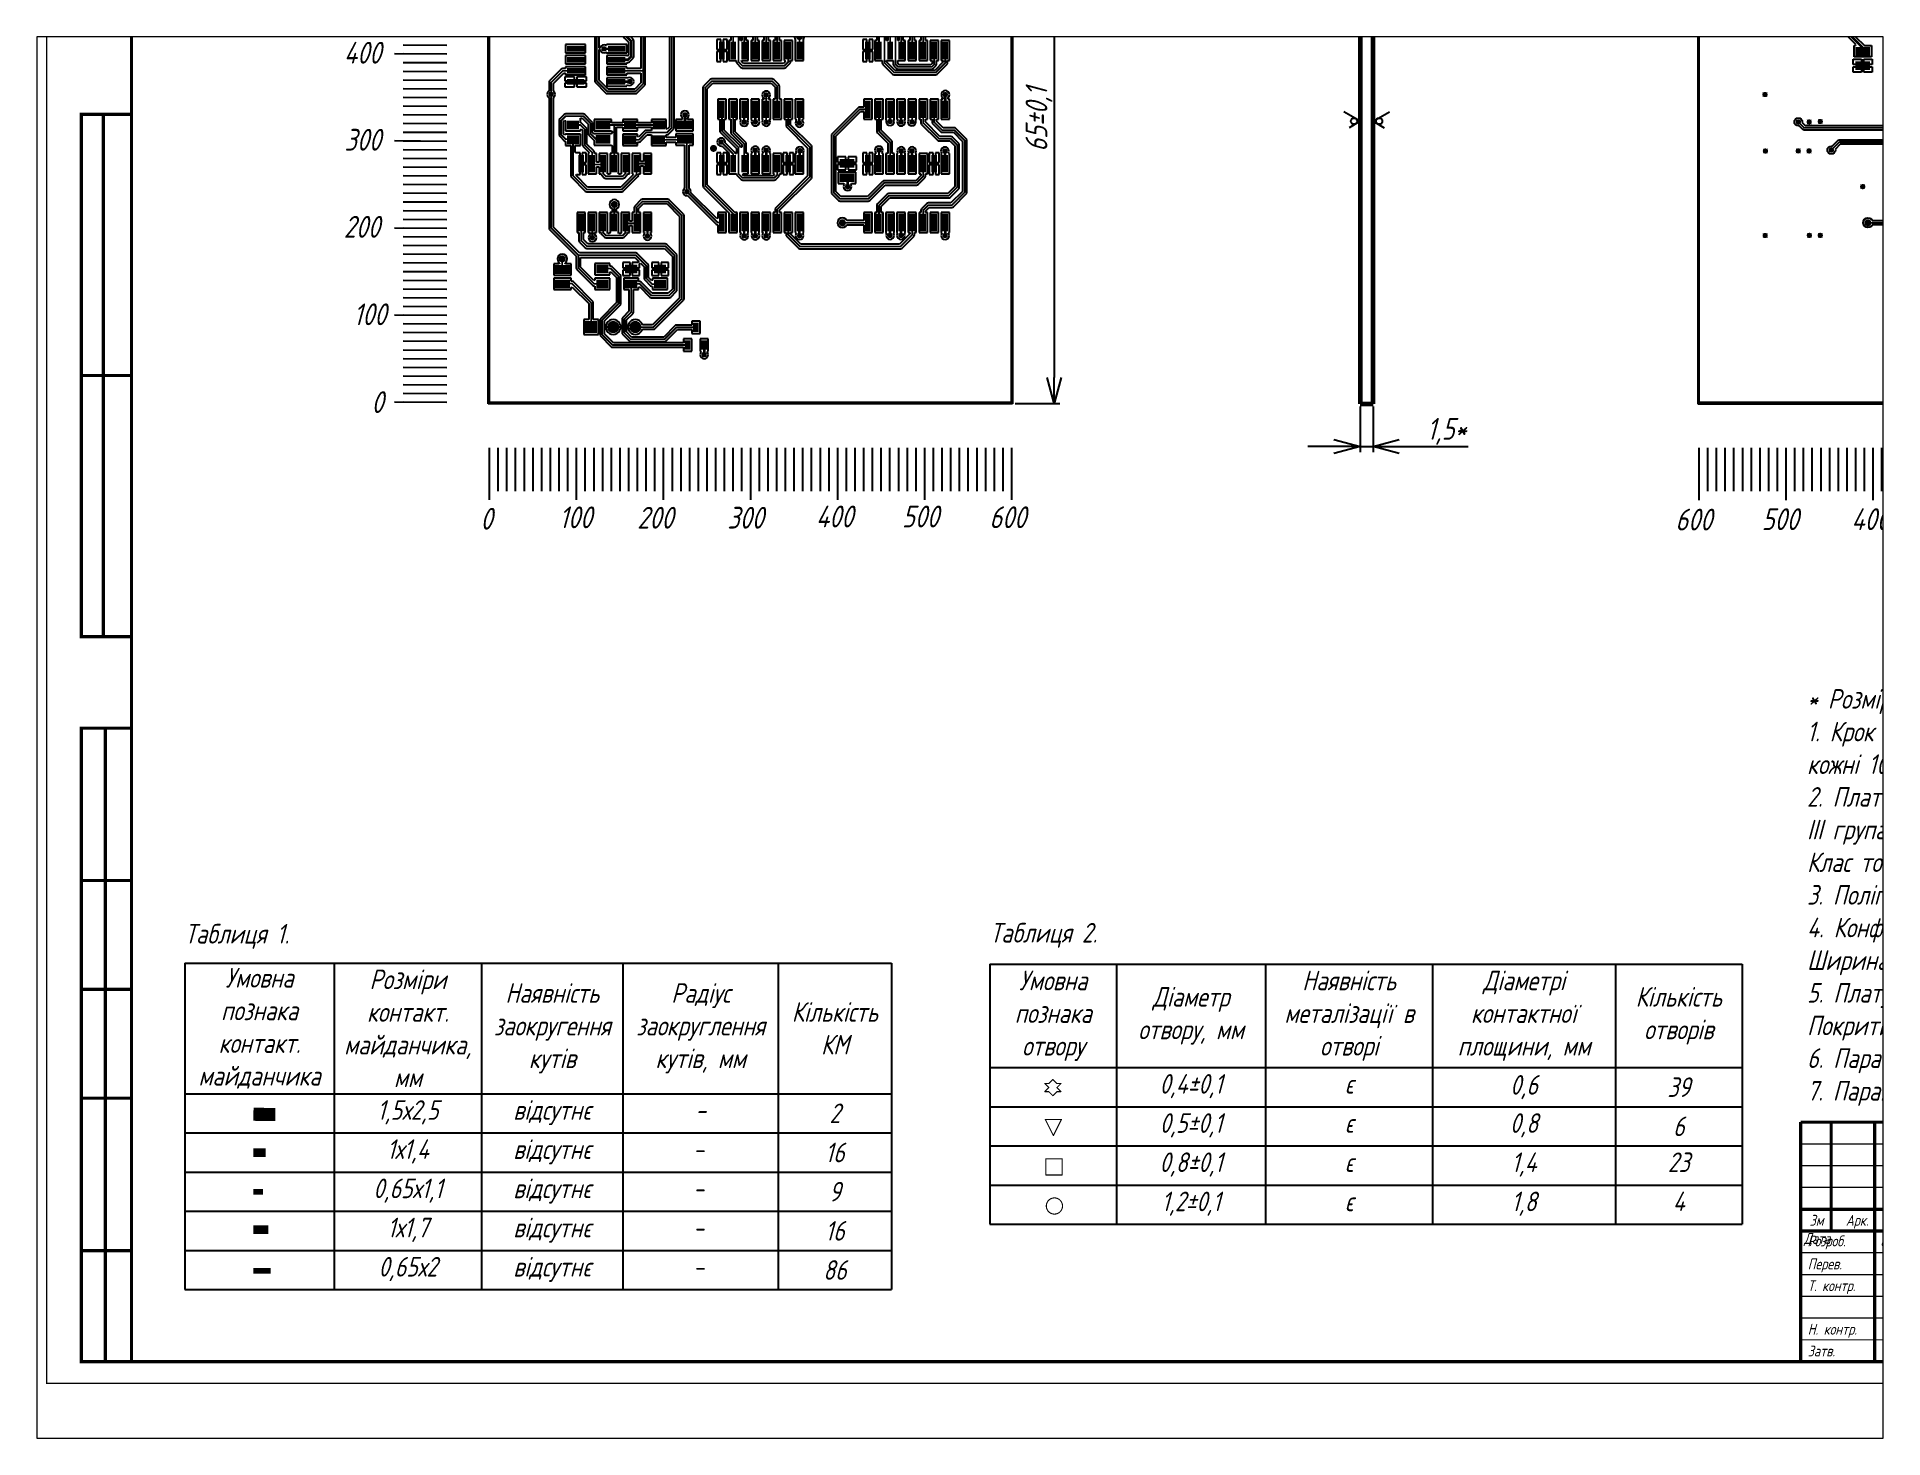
# Paper-space layout 'Лист2' of a CAD drawing. Header units: millimetres. Extents: x 26 to 231, y 20 to 176.
# The model-space entities are those that its viewports show. They can reach past a viewport. Long polylines and large blocks are cut down to what shows.
import ezdxf

# ---------------------------------------------------------------- set-up
doc = ezdxf.new("R2010")
doc.units = ezdxf.units.MM
for name, color, linetype in [('BottomLayer', 5, 'Continuous'), ('DrillDrawing', 1, 'Continuous'), ('Mechanical1', 6, 'Continuous'), ('PadHoleLayer', 156, 'Continuous'), ('Sheet', 255, 'Continuous'), ('TopLayer', 1, 'Continuous')]:
    doc.layers.add(name, color=color, linetype=linetype)
doc.styles.get("Standard").update_dxf_attribs({"font": ''})
doc.styles.get('Standard').set_extended_font_data('GOST type A')
doc.dimstyles.new('ISO-25', dxfattribs={"dimtxt": 2.5, "dimasz": 6, "dimexe": 1.25, "dimexo": 0.625, "dimtad": 1, "dimtxsty": 'Standard', "dimblk": 'OPEN30', "dimcen": 2.5, "dimadec": 0, "dimazin": 0, "dimtfac": 1, "dimtmove": 0, "dimatfit": 3, "dimldrblk": 'OPEN30', "dimfxl": 1, "dimarcsym": 0})

psp = doc.layouts.new('Лист2')

msp = doc.modelspace()

# ---------------------------------------------------------------- texts
at = {"char_height": 5, "attachment_point": 1}
for s, width, insert in [('{\\fGOST type A|b0|i1|c204|p34;400}', 7.21635, (68.442, 308.288)), ('{\\fGOST type A|b0|i1|c204|p34;300}', 7.21635, (68.577, 288.294)), ('{\\fGOST type A|b0|i1|c204|p34;200}', 7.21635, (68.415, 268.301)), ('{\\fGOST type A|b0|i1|c204|p34;100}', 7.21635, (70.626, 248.207)), ('{\\fGOST type A|b0|i1|c204|p34;0}', 7.21635, (74.758, 228.039)), ('{\\fGOST type A|b0|i1|c204|p34;0}', 7.39927, (99.796, 201.249)), ('{\\fGOST type A|b0|i1|c204|p34;100}', 7.39927, (117.894, 201.569)), ('{\\fGOST type A|b0|i1|c204|p34;200}', 7.39927, (135.845, 201.485)), ('{\\fGOST type A|b0|i1|c204|p34;300}', 7.39927, (156.527, 201.482)), ('{\\fGOST type A|b0|i1|c204|p34;400}', 7.39927, (176.889, 201.764)), ('{\\fGOST type A|b0|i1|c204|p34;500}', 7.39927, (196.67, 201.761)), ('{\\fGOST type A|b0|i1|c204|p34;600}', 7.39927, (216.728, 201.582)), ('{\\fGOST type A|b0|i1|c204|p34;600}', 7.39927, (374.338, 201.057)), ('{\\fGOST type A|b0|i1|c204|p34;500}', 7.39927, (394.19, 201.146)), ('{\\fGOST type A|b0|i1|c204|p34;400}', 7.39927, (414.775, 201.149))]:
    msp.add_mtext_dynamic_manual_height_columns(s, width=width, gutter_width=12.5, heights=[0], dxfattribs=dict(at, insert=insert))
at = {"char_height": 4.5, "attachment_point": 1}
for s, insert, width in [('{\\fGOST type A|b0|i1|c204|p34;* Розміри для довідок.\\P1. Крок координатної сітки 0,1 мм. Лінії координатної сітки нанесені через\\Pкожні 10 кроків.\\P2. Плата повинна відповідати ГОСТ 23752-79.\\PIII група жорсткості.\\PКлас точності 4 по ГОСТ 23751-86.\\P3. Полігон на кресленні показано без заливки.\\P4. Конфігурацію провідників витримати за координатною сіткою. \\PШирина провідників 0,2 мм.\\P5. Плату виготовити комбінованим позитивним методом по ОСТ5-9707-88.5. \\PПокрити сплавом Розе чистий ТУ 6-09-4065.\\P6. Параметри контактних майданчиків наведені у таблиці 1.\\P7. Параметри отворів наведені у таблиці 2.}', (404.613, 159.617), 1333.34866), ('{\\fGOST type A|b0|i1|c204|p34;Таблиця 1.}', (31.892, 105.674), 26.49462), ('{\\fGOST type A|b0|i1|c204|p34;Таблиця 2.}', (216.892, 105.902), 26.49462)]:
    msp.add_mtext(s, dxfattribs=dict(at, insert=insert, width=width))
at = {"color": 0, "char_height": 2.5, "attachment_point": 1}
for s, width, insert in [('{\\fGOST type A|b0|i1|c204|p34; Зм    Арк.        N докум.           Підп.     Дата}', 64.24897, (403.917, 38.856)), ('{\\fISOCPEUR|b0|i1|c0|p34; \\fGOST type A|b0|i1|c204|p34;Розроб.\\fISOCPEUR|b0|i1|c0|p34;     \\fGOST type A|b0|i1|c204|p34;Cалім М.С.}', 64.99995, (403.115, 34.105)), ('{\\fGOST type A|b0|i1|c204|p34; Перев.\\fISOCPEUR|b0|i1|c204|p34;   \\fGOST type A|b0|i1|c204|p34;    Адаменко І.О.\\fISOCPEUR|b0|i1|c204|p34;     }', 64.99995, (403.485, 28.833)), ('{\\fGOST type A|b0|i1|c204|p34; Т. контр.}', 64.99995, (403.485, 23.833)), ('{\\fGOST type A|b0|i1|c204|p34; Н. контр.}', 64.99995, (403.485, 13.833)), ('{\\fGOST type A|b0|i1|c204|p34; Затв. \\fISOCPEUR|b0|i1|c204|p34;   \\fISOCPEUR|b0|i1|c0|p34;   \\fGOST type A|b0|i1|c204|p34;Губар В.Г.}', 64.99995, (403.485, 8.833))]:
    msp.add_mtext_dynamic_manual_height_columns(s, width=width, gutter_width=12.5, heights=[0], dxfattribs=dict(at, insert=insert))

# ---------------------------------------------------------------- blocks, each defined once
blk = doc.blocks.new('*T40')
at = {"color": 0, "linetype": 'ByBlock', "lineweight": -2, "transparency": 16777216}
for p, q in [((0, 0), (162.37, 0)), ((0, 0), (0, -75.01)), ((34.31, 0), (34.31, -75.01)), ((68.19, 0), (68.19, -75.01)), ((100.67, 0), (100.67, -75.01)), ((136.33, 0), (136.33, -75.01)), ((162.37, 0), (162.37, -75.01)), ((0, -30.01), (162.37, -30.01)), ((0, -39.01), (162.37, -39.01)), ((0, -48.01), (162.37, -48.01)), ((0, -57.01), (162.37, -57.01)), ((0, -66.01), (162.37, -66.01)), ((0, -75.01), (162.37, -75.01))]:
    blk.add_line(p, q, dxfattribs=at)
at = {"color": 0, "transparency": 16777216, "char_height": 4.5}
for s, insert, width, attachment_point in [('{\\fGOST type A|b0|i1|c204|p34;Умовна познака контакт. майданчика}', (17.16, -15), 31.3142, 5), ('{\\fGOST type A|b0|i1|c204|p34;Розміри контакт. майданчика, мм}', (51.25, -15), 30.8719, 5), ('{\\fGOST type A|b0|i1|c204|p34;Наявність заокругення кутів}', (84.43, -15), 29.4853, 5), ('{\\fGOST type A|b0|i1|c204|p34;Радіус заокруглення кутів, мм}', (118.5, -15), 32.6551, 5), ('{\\fGOST type A|b0|i1|c204|p34;Кількість КМ}', (149.35, -15), 23.0432, 5), ('{\\fGOST type A|b0|i1|c204|p34;1,5х2,5}', (51.25, -31.51), 30.8719, 2), ('{\\fGOST type A|b0|i1|c204|p34;відсутнє}', (84.43, -31.51), 29.4853, 2), ('{\\fGOST type A|b0|i1|c204|p34;2', (149.35, -34.51), 23.0432, 5), ('{\\fGOST type A|b0|i1|c204|p34;-}', (118.5, -31.51), 32.6551, 2), ('{\\fGOST type A|b0|i1|c204|p34;1х1,4}', (51.25, -40.51), 30.8719, 2), ('{\\fGOST type A|b0|i1|c204|p34;відсутнє}', (84.43, -40.51), 29.4853, 2), ('{\\fGOST type A|b0|i1|c204|p34;16', (149.35, -43.51), 23.0432, 5), ('-', (118.5, -40.51), 32.6551, 2), ('{\\fGOST type A|b0|i1|c204|p34;0,65х1,1}', (51.25, -49.51), 30.8719, 2), ('{\\fGOST type A|b0|i1|c204|p34;відсутнє}', (84.43, -49.51), 29.4853, 2), ('{\\fGOST type A|b0|i1|c204|p34;9', (149.35, -52.51), 23.0432, 5), ('-', (118.5, -49.51), 32.6551, 2), ('{\\fGOST type A|b0|i1|c204|p34;1х1,7}', (51.25, -58.51), 30.8719, 2), ('{\\fGOST type A|b0|i1|c204|p34;відсутнє}', (84.43, -58.51), 29.4853, 2), ('{\\fGOST type A|b0|i1|c204|p34;16', (149.35, -61.51), 23.0432, 5), ('-', (118.5, -58.51), 32.6551, 2), ('{\\fGOST type A|b0|i1|c204|p34;0,65х2}', (51.25, -67.51), 30.8719, 2), ('{\\fGOST type A|b0|i1|c204|p34;відсутнє}', (84.43, -67.51), 29.4853, 2), ('-', (118.5, -67.51), 32.6551, 2), ('{\\fGOST type A|b0|i1|c204|p34;86', (149.35, -70.51), 23.0432, 5)]:
    blk.add_mtext(s, dxfattribs=dict(at, insert=insert, width=width, attachment_point=attachment_point))
blk = doc.blocks.new('*T41')
at = {"color": 0, "linetype": 'ByBlock', "lineweight": -2, "transparency": 16777216}
for p, q in [((0, 0), (172.8, 0)), ((0, 0), (0, -59.78)), ((29.03, 0), (29.03, -59.78)), ((63.32, 0), (63.32, -59.78)), ((101.7, 0), (101.7, -59.78)), ((143.68, 0), (143.68, -59.78)), ((172.8, 0), (172.8, -59.78)), ((0, -23.78), (172.8, -23.78)), ((0, -32.78), (172.8, -32.78)), ((0, -41.78), (172.8, -41.78)), ((0, -50.78), (172.8, -50.78)), ((0, -59.78), (172.8, -59.78))]:
    blk.add_line(p, q, dxfattribs=at)
at = {"color": 0, "transparency": 16777216, "char_height": 4.5}
for s, insert, width, attachment_point in [('{\\fGOST type A|b0|i1|c204|p34;Умовна познака отвору}', (14.52, -11.89), 26.0322, 5), ('{\\fGOST type A|b0|i1|c204|p34;Наявність металізації в отворі}', (82.51, -11.89), 35.3791, 5), ('{\\fGOST type A|b0|i1|c204|p34;Діаметрі контактної площини, мм}', (122.69, -11.89), 38.9812, 5), ('{\\fGOST type A|b0|i1|c204|p34;Діаметр отвору, мм}', (46.18, -11.89), 31.2924, 5), ('{\\fGOST type A|b0|i1|c204|p34;Кількість отворів}', (158.24, -11.89), 26.1171, 5), ('{\\fGOST type A|b0|i1|c204|p34;0,4±0,1}', (46.18, -25.28), 31.2924, 2), ('{\\fGOST type A|b0|i1|c204|p34;є}', (82.51, -25.28), 35.3791, 2), ('{\\fGOST type A|b0|i1|c204|p34;0,6}', (122.69, -28.28), 38.9812, 5), ('{\\fGOST type A|b0|i1|c204|p34;39', (158.24, -28.28), 26.1171, 5), ('{\\fGOST type A|b0|i1|c204|p34;0,5±0,1}', (46.18, -34.28), 31.2924, 2), ('{\\fGOST type A|b0|i1|c204|p34;є}', (82.51, -34.28), 35.3791, 2), ('{\\fGOST type A|b0|i1|c204|p34;0,8}', (122.69, -34.28), 38.9812, 2), ('{\\fGOST type A|b0|i1|c204|p34;6', (158.24, -37.28), 26.1171, 5), ('{\\fGOST type A|b0|i1|c204|p34;0,8±0,1}', (46.18, -43.28), 31.2924, 2), ('{\\fGOST type A|b0|i1|c204|p34;є}', (82.51, -43.28), 35.3791, 2), ('{\\fGOST type A|b0|i1|c204|p34;1,4}', (122.69, -43.28), 38.9812, 2), ('{\\fGOST type A|b0|i1|c204|p34;23}', (158.24, -43.28), 26.1171, 2), ('{\\fGOST type A|b0|i1|c204|p34;1,2±0,1}', (46.18, -52.28), 31.2924, 2), ('{\\fGOST type A|b0|i1|c204|p34;є}', (82.51, -52.28), 35.3791, 2), ('{\\fGOST type A|b0|i1|c204|p34;1,8}', (122.69, -52.28), 38.9812, 2), ('{\\fGOST type A|b0|i1|c204|p34;4}', (158.24, -52.28), 26.1171, 2)]:
    blk.add_mtext(s, dxfattribs=dict(at, insert=insert, width=width, attachment_point=attachment_point))
blk = doc.blocks.new('_Open30')
at = {"color": 0, "linetype": 'ByBlock', "lineweight": -2}
for p, q in [((-1, 0.268), (0, 0)), ((0, 0), (-1, -0.268)), ((0, 0), (-1, 0))]:
    blk.add_line(p, q, dxfattribs=at)
blk = doc.blocks.new('*D80')
at = {"color": 0, "lineweight": -2, "transparency": 16777216}
for p, q in [((222.71, 355.68), (232.9, 355.68)), ((231.65, 349.68), (231.65, 231.18)), ((222.71, 225.18), (232.9, 225.18))]:
    blk.add_line(p, q, dxfattribs=at)
at = {"layer": 'Defpoints', "color": 0, "transparency": 16777216}
for p in [(222.08, 355.68), (222.08, 225.18), (231.65, 225.18)]:
    blk.add_point(p, dxfattribs=at)
at = {"color": 0, "lineweight": -2, "transparency": 16777216, "xscale": 6, "yscale": 6, "zscale": 6}
for p, rotation in [((231.65, 355.68), 90), ((231.65, 225.18), 270)]:
    blk.add_blockref('_Open30', p, dxfattribs=dict(at, rotation=rotation))
at = {"color": 0, "transparency": 16777216, "insert": (228.15, 290.43), "char_height": 2.5, "attachment_point": 5, "rotation": 90}
blk.add_mtext('{\\fGOST type A|b0|i1|c204|p34;\\H2x;65±0,1}', dxfattribs=at)
blk = doc.blocks.new('*U63')
blk.add_line((0.25, -7.02), (0.25, -17.02))
blk = doc.blocks.new('*U64')
at = {"color": 0, "linetype": 'ByBlock', "lineweight": -2, "transparency": 16777216}
for p in [(14750.66, 9506.83), (14752.66, 9506.83), (14754.66, 9506.83), (14756.66, 9506.83), (14758.66, 9506.83), (14760.66, 9506.83), (14762.66, 9506.83), (14764.66, 9506.83), (14766.66, 9506.83), (14768.66, 9506.83), (14770.66, 9506.83), (14772.66, 9506.83), (14774.66, 9506.83), (14776.66, 9506.83), (14778.66, 9506.83), (14780.66, 9506.83), (14782.66, 9506.83), (14784.66, 9506.83), (14786.66, 9506.83), (14788.66, 9506.83), (14790.66, 9506.83), (14792.66, 9506.83), (14794.66, 9506.83), (14796.66, 9506.83), (14798.66, 9506.83), (14800.66, 9506.83), (14802.66, 9506.83), (14804.66, 9506.83), (14806.66, 9506.83), (14808.66, 9506.83), (14810.66, 9506.83), (14812.66, 9506.83), (14814.66, 9506.83), (14816.66, 9506.83), (14818.66, 9506.83), (14820.66, 9506.83), (14822.66, 9506.83), (14824.66, 9506.83), (14826.66, 9506.83), (14828.66, 9506.83), (14830.66, 9506.83), (14832.66, 9506.83), (14834.66, 9506.83), (14836.66, 9506.83), (14838.66, 9506.83), (14840.66, 9506.83), (14842.66, 9506.83), (14844.66, 9506.83), (14846.66, 9506.83), (14848.66, 9506.83), (14850.66, 9506.83), (14852.66, 9506.83), (14854.66, 9506.83), (14856.66, 9506.83), (14858.66, 9506.83), (14860.66, 9506.83), (14862.66, 9506.83), (14864.66, 9506.83), (14866.66, 9506.83), (14868.66, 9506.83), (14870.66, 9506.83)]:
    blk.add_blockref('*U63', p, dxfattribs=at)
blk = doc.blocks.new('*U65')
blk.add_line((0.25, -22.2), (0.25, -34.2))
blk = doc.blocks.new('*U66')
at = {"color": 0, "linetype": 'ByBlock', "lineweight": -2, "transparency": 16777216}
for p in [(14750.66, 9506.83), (14770.66, 9506.83), (14790.66, 9506.83), (14810.66, 9506.83), (14830.66, 9506.83), (14850.66, 9506.83), (14870.66, 9506.83)]:
    blk.add_blockref('*U65', p, dxfattribs=at)
blk = doc.blocks.new('*U67')
blk.add_line((0.25, -7.02), (0.25, -17.02))
blk = doc.blocks.new('*U68')
at = {"color": 0, "linetype": 'ByBlock', "lineweight": -2, "transparency": 16777216}
for p in [(14750.66, 9506.83), (14752.66, 9506.83), (14754.66, 9506.83), (14756.66, 9506.83), (14758.66, 9506.83), (14760.66, 9506.83), (14762.66, 9506.83), (14764.66, 9506.83), (14766.66, 9506.83), (14768.66, 9506.83), (14770.66, 9506.83), (14772.66, 9506.83), (14774.66, 9506.83), (14776.66, 9506.83), (14778.66, 9506.83), (14780.66, 9506.83), (14782.66, 9506.83), (14784.66, 9506.83), (14786.66, 9506.83), (14788.66, 9506.83), (14790.66, 9506.83), (14792.66, 9506.83), (14794.66, 9506.83), (14796.66, 9506.83), (14798.66, 9506.83), (14800.66, 9506.83), (14802.66, 9506.83), (14804.66, 9506.83), (14806.66, 9506.83), (14808.66, 9506.83), (14810.66, 9506.83), (14812.66, 9506.83), (14814.66, 9506.83), (14816.66, 9506.83), (14818.66, 9506.83), (14820.66, 9506.83), (14822.66, 9506.83), (14824.66, 9506.83), (14826.66, 9506.83), (14828.66, 9506.83), (14830.66, 9506.83), (14832.66, 9506.83), (14834.66, 9506.83), (14836.66, 9506.83), (14838.66, 9506.83), (14840.66, 9506.83), (14842.66, 9506.83), (14844.66, 9506.83), (14846.66, 9506.83), (14848.66, 9506.83), (14850.66, 9506.83), (14852.66, 9506.83), (14854.66, 9506.83), (14856.66, 9506.83), (14858.66, 9506.83), (14860.66, 9506.83), (14862.66, 9506.83), (14864.66, 9506.83), (14866.66, 9506.83), (14868.66, 9506.83), (14870.66, 9506.83)]:
    blk.add_blockref('*U67', p, dxfattribs=at)
blk = doc.blocks.new('*U73')
blk.add_line((0.25, -22.2), (0.25, -34.2))
blk = doc.blocks.new('*U74')
at = {"color": 0, "linetype": 'ByBlock', "lineweight": -2, "transparency": 16777216}
for p in [(14750.66, 9506.83), (14770.66, 9506.83), (14790.66, 9506.83), (14810.66, 9506.83), (14830.66, 9506.83), (14850.66, 9506.83), (14870.66, 9506.83)]:
    blk.add_blockref('*U73', p, dxfattribs=at)
blk = doc.blocks.new('*U77')
blk.add_line((0.25, -5.67), (0.18, -15.67))
blk = doc.blocks.new('*U78')
at = {"color": 0, "linetype": 'ByBlock', "lineweight": -2, "transparency": 16777216, "rotation": 270}
for p in [(70.07, 264.25), (70.07, 262.25), (70.07, 260.25), (70.07, 258.25), (70.07, 256.25), (70.07, 254.25), (70.07, 252.25), (70.07, 250.25), (70.07, 248.25), (70.07, 246.25), (70.07, 244.25), (70.07, 242.25), (70.07, 240.25), (70.07, 238.25), (70.07, 236.25), (70.07, 234.25), (70.07, 232.25), (70.07, 230.25), (70.07, 228.25), (70.07, 226.25), (70.07, 224.25), (70.07, 222.25), (70.07, 220.25), (70.07, 218.25), (70.07, 216.25), (70.07, 214.25), (70.07, 212.25), (70.07, 210.25), (70.07, 208.25), (70.07, 206.25), (70.07, 204.25), (70.07, 202.25), (70.07, 200.25), (70.07, 198.25), (70.07, 196.25), (70.07, 194.25), (70.07, 192.25), (70.07, 190.25), (70.07, 188.25), (70.07, 186.25), (70.07, 184.25), (70.07, 182.25), (70.07, 180.25), (70.07, 178.25), (70.07, 176.25), (70.07, 174.25), (70.07, 172.25), (70.07, 170.25), (70.07, 168.25), (70.07, 166.25), (70.07, 164.25), (70.07, 162.25), (70.07, 160.25), (70.07, 158.25), (70.07, 156.25), (70.07, 154.25), (70.07, 152.25), (70.07, 150.25), (70.07, 148.25), (70.07, 146.25), (70.07, 144.25), (70.07, 142.25), (70.07, 140.25), (70.07, 138.25), (70.07, 136.25), (70.07, 134.25)]:
    blk.add_blockref('*U77', p, dxfattribs=at)
blk = doc.blocks.new('*U75')
blk.add_line((0.25, 5.67), (0.34, 17.67))
blk = doc.blocks.new('*U76')
at = {"color": 0, "linetype": 'ByBlock', "lineweight": -2, "transparency": 16777216, "rotation": 90}
for p in [(70.07, 253.75), (70.07, 233.75), (70.07, 213.75), (70.07, 193.75), (70.07, 173.75), (70.07, 153.75), (70.07, 133.75)]:
    blk.add_blockref('*U75', p, dxfattribs=at)
blk = doc.blocks.new('*D81')
at = {"color": 0, "lineweight": -2, "transparency": 16777216}
for p, q in [((301.92, 224.55), (301.92, 214.07)), ((304.92, 224.55), (304.92, 214.07)), ((295.92, 215.32), (289.92, 215.32)), ((301.92, 215.32), (304.92, 215.32)), ((310.92, 215.32), (326.72, 215.32))]:
    blk.add_line(p, q, dxfattribs=at)
at = {"layer": 'Defpoints', "color": 0, "transparency": 16777216}
for p in [(301.92, 225.18), (304.92, 225.18), (304.92, 215.32)]:
    blk.add_point(p, dxfattribs=at)
at = {"color": 0, "lineweight": -2, "transparency": 16777216, "xscale": 6, "yscale": 6, "zscale": 6}
blk.add_blockref('_Open30', (301.92, 215.32), dxfattribs=at)
at = {"color": 0, "lineweight": -2, "transparency": 16777216, "xscale": 6, "yscale": 6, "zscale": 6, "rotation": 180}
blk.add_blockref('_Open30', (304.92, 215.32), dxfattribs=at)
at = {"color": 0, "transparency": 16777216, "insert": (321.82, 218.82), "char_height": 2.5, "attachment_point": 5}
blk.add_mtext('{\\fGOST type A|b0|i1|c204|p34;\\H2x;1,5*}', dxfattribs=at)

# ---------------------------------------------------------------- dimensions: what is measured, and where the dimension line sits
dim = msp.add_aligned_dim(p1=(222.084, 355.679), p2=(222.084, 225.179), distance=9.567, text='{\\fGOST type A|b0|i1|c204|p34;\\H2x;65±0,1}', dimstyle='ISO-25')
dim.commit()
dim.dimension.update_dxf_attribs({"geometry": '*D80', "text_midpoint": (228.151, 290.429)})
dim = msp.add_linear_dim(base=(304.921, 215.324), p1=(301.921, 225.175), p2=(304.921, 225.175), text='{\\fGOST type A|b0|i1|c204|p34;\\H2x;1,5*}', dimstyle='ISO-25')
dim.commit()
dim.dimension.update_dxf_attribs({"geometry": '*D81', "text_midpoint": (321.819, 215.324), "dimtype": 160})

# ---------------------------------------------------------------- linework, layer by layer
for p, q in [((301.906, 290.1), (298.178, 292.235)), ((301.906, 290.1), (299.41, 288.532)), ((304.921, 290.1), (308.648, 292.235)), ((304.921, 290.1), (307.416, 288.532))]:
    msp.add_line(p, q)
at = {"const_width": 0.254}
for points in [[(229.48, 69.016), (230.41, 68.086)], [(229.48, 69.016), (230.41, 69.016)], [(229.48, 67.157), (230.41, 68.086)], [(230.41, 69.016), (231.339, 69.945)], [(231.339, 69.945), (232.268, 69.016)], [(232.268, 69.016), (233.198, 69.016)], [(232.268, 68.086), (233.198, 69.016)], [(232.268, 68.086), (233.198, 67.157)], [(229.48, 67.157), (230.41, 67.157)], [(230.41, 67.157), (231.339, 66.228)], [(231.339, 66.228), (232.268, 67.157)], [(232.268, 67.157), (233.198, 67.157)], [(229.588, 60.777), (233.305, 60.777)], [(229.588, 60.777), (231.446, 57.059)], [(231.446, 57.059), (233.305, 60.777)], [(229.744, 51.727), (233.462, 51.727)], [(229.744, 48.009), (229.744, 51.727)], [(233.462, 48.009), (233.462, 51.727)], [(229.744, 48.009), (233.462, 48.009)]]:
    msp.add_lwpolyline(points, dxfattribs=at)
for points, const_width in [([(229.417, 69.016, 1), (229.544, 69.016, 1)], 0.127), ([(229.417, 69.016, 1), (229.544, 69.016, 1)], 0.127), ([(230.346, 69.016, 1), (230.473, 69.016, 1)], 0.127), ([(230.346, 69.016, 1), (230.473, 69.016, 1)], 0.127), ([(230.346, 68.086, 1), (230.473, 68.086, 1)], 0.127), ([(230.346, 68.086, 1), (230.473, 68.086, 1)], 0.127), ([(231.276, 69.945, 1), (231.403, 69.945, 1)], 0.127), ([(231.276, 69.945, 1), (231.403, 69.945, 1)], 0.127), ([(232.205, 69.016, 1), (232.332, 69.016, 1)], 0.127), ([(232.205, 69.016, 1), (232.332, 69.016, 1)], 0.127), ([(232.205, 68.086, 1), (232.332, 68.086, 1)], 0.127), ([(232.205, 68.086, 1), (232.332, 68.086, 1)], 0.127), ([(233.134, 69.016, 1), (233.261, 69.016, 1)], 0.127), ([(233.134, 69.016, 1), (233.261, 69.016, 1)], 0.127), ([(229.417, 67.157, 1), (229.544, 67.157, 1)], 0.127), ([(229.417, 67.157, 1), (229.544, 67.157, 1)], 0.127), ([(230.346, 67.157, 1), (230.473, 67.157, 1)], 0.127), ([(230.346, 67.157, 1), (230.473, 67.157, 1)], 0.127), ([(231.276, 66.228, 1), (231.403, 66.228, 1)], 0.127), ([(231.276, 66.228, 1), (231.403, 66.228, 1)], 0.127), ([(232.205, 67.157, 1), (232.332, 67.157, 1)], 0.127), ([(232.205, 67.157, 1), (232.332, 67.157, 1)], 0.127), ([(233.134, 67.157, 1), (233.261, 67.157, 1)], 0.127), ([(233.134, 67.157, 1), (233.261, 67.157, 1)], 0.127), ([(229.524, 60.777, 1), (229.651, 60.777, 1)], 0.127), ([(229.524, 60.777, 1), (229.651, 60.777, 1)], 0.127), ([(233.242, 60.777, 1), (233.369, 60.777, 1)], 0.127), ([(233.242, 60.777, 1), (233.369, 60.777, 1)], 0.127), ([(231.383, 57.059, 1), (231.51, 57.059, 1)], 0.127), ([(231.383, 57.059, 1), (231.51, 57.059, 1)], 0.127), ([(229.681, 51.727, 1), (229.808, 51.727, 1)], 0.127), ([(229.681, 51.727, 1), (229.808, 51.727, 1)], 0.127), ([(233.398, 51.727, 1), (233.525, 51.727, 1)], 0.127), ([(233.398, 51.727, 1), (233.525, 51.727, 1)], 0.127), ([(229.681, 48.009, 1), (229.808, 48.009, 1)], 0.127), ([(229.681, 48.009, 1), (229.808, 48.009, 1)], 0.127), ([(233.398, 48.009, 1), (233.525, 48.009, 1)], 0.127), ([(233.398, 48.009, 1), (233.525, 48.009, 1)], 0.127), ([(233.549, 40.889, 1), (229.832, 40.889, 1)], 0.254), ([(229.768, 40.889, 1), (229.895, 40.889, 1)], 0.127), ([(233.486, 40.889, 1), (233.613, 40.889, 1)], 0.127)]:
    msp.add_lwpolyline(points, format="xyb", close=True, dxfattribs=dict(const_width=const_width))
for centre in [(300.52, 290.072), (306.307, 290.072)]:
    msp.add_circle(centre, 0.713)
at = {"layer": 'BottomLayer'}
for p, q in [((379.493, 355.68), (379.493, 225.179)), ((412.876, 310.53), (412.946, 310.881)), ((412.946, 310.178), (412.876, 310.53)), ((412.946, 310.881), (413.144, 311.178)), ((413.144, 309.881), (412.946, 310.178)), ((413.144, 311.178), (413.442, 311.377)), ((413.442, 309.682), (413.144, 309.881)), ((413.442, 311.377), (413.793, 311.447)), ((413.793, 309.612), (413.442, 309.682)), ((413.793, 311.447), (414.144, 311.377)), ((414.144, 311.377), (414.442, 311.178)), ((414.442, 311.178), (414.641, 310.881)), ((414.641, 310.881), (414.711, 310.53)), ((414.711, 310.53), (414.702, 310.486)), ((414.702, 310.486), (417.773, 307.415)), ((413.837, 309.621), (413.793, 309.612)), ((415.808, 307.649), (413.837, 309.621)), ((415.399, 304.815), (415.399, 307.415)), ((415.399, 307.415), (415.711, 307.415)), ((415.711, 307.415), (415.808, 307.649)), ((417.773, 307.415), (419.399, 307.415)), ((419.399, 307.415), (419.399, 304.815)), ((415.191, 303.066), (415.191, 304.321)), ((415.191, 304.321), (417.145, 304.321)), ((417.145, 303.066), (415.191, 303.066)), ((415.191, 301.305), (415.191, 302.558)), ((415.191, 302.558), (417.145, 302.558)), ((417.145, 301.305), (415.191, 301.305)), ((419.399, 304.815), (415.399, 304.815)), ((417.145, 304.321), (417.145, 303.066)), ((417.145, 302.558), (417.145, 301.305)), ((417.653, 303.066), (417.653, 304.321)), ((417.653, 304.321), (419.607, 304.321)), ((419.607, 303.066), (417.653, 303.066)), ((417.653, 301.305), (417.653, 302.558)), ((417.653, 302.558), (419.607, 302.558)), ((419.607, 301.305), (417.653, 301.305)), ((419.607, 304.321), (419.607, 303.066)), ((419.607, 302.558), (419.607, 301.305)), ((401.693, 289.897), (401.763, 290.248)), ((401.763, 289.546), (401.693, 289.897)), ((401.763, 290.248), (401.962, 290.546)), ((401.962, 289.248), (401.763, 289.546)), ((401.962, 290.546), (402.259, 290.745)), ((402.259, 289.049), (401.962, 289.248)), ((402.259, 290.745), (402.611, 290.815)), ((402.611, 288.98), (402.259, 289.049)), ((402.611, 290.815), (402.962, 290.745)), ((402.775, 289.012), (402.611, 288.98)), ((403.618, 288.169), (402.775, 289.012)), ((402.962, 290.745), (403.259, 290.546)), ((403.259, 290.546), (403.458, 290.248)), ((403.458, 290.248), (403.528, 289.897)), ((403.528, 289.897), (403.496, 289.733)), ((403.496, 289.733), (404.189, 289.039)), ((404.189, 289.039), (434.565, 289.039)), ((403.783, 288.059), (403.618, 288.169)), ((403.978, 288.02), (403.783, 288.059)), ((434.776, 288.02), (403.978, 288.02)), ((409.544, 284.078), (409.842, 284.277)), ((409.842, 284.277), (410.193, 284.347)), ((410.193, 284.347), (410.357, 284.315)), ((410.357, 284.315), (411.683, 285.64)), ((412.254, 284.77), (411.078, 283.594)), ((411.683, 285.64), (411.848, 285.75)), ((411.848, 285.75), (412.043, 285.789)), ((412.043, 285.789), (445.702, 285.789)), ((445.702, 284.77), (412.254, 284.77)), ((409.276, 283.43), (409.346, 283.781)), ((409.346, 283.078), (409.276, 283.43)), ((409.346, 283.781), (409.544, 284.078)), ((409.544, 282.781), (409.346, 283.078)), ((409.842, 282.582), (409.544, 282.781)), ((410.193, 282.512), (409.842, 282.582)), ((410.544, 282.582), (410.193, 282.512)), ((410.842, 282.781), (410.544, 282.582)), ((411.041, 283.078), (410.842, 282.781)), ((411.111, 283.43), (411.041, 283.078)), ((411.078, 283.594), (411.111, 283.43)), ((417.557, 267.159), (417.8, 267.523)), ((417.8, 267.523), (418.164, 267.766)), ((418.164, 267.766), (418.593, 267.851)), ((418.593, 267.851), (419.023, 267.766)), ((419.023, 267.766), (419.386, 267.523)), ((419.386, 267.523), (419.576, 267.239)), ((419.576, 267.239), (446.982, 267.239)), ((417.472, 266.73), (417.557, 267.159)), ((417.557, 266.3), (417.472, 266.73)), ((417.8, 265.936), (417.557, 266.3)), ((418.164, 265.693), (417.8, 265.936)), ((418.593, 265.608), (418.164, 265.693)), ((419.023, 265.693), (418.593, 265.608)), ((419.386, 265.936), (419.023, 265.693)), ((419.576, 266.22), (419.386, 265.936)), ((447.193, 266.22), (419.576, 266.22)), ((379.493, 225.179), (499.994, 225.179))]:
    msp.add_line(p, q, dxfattribs=at)
for points, const_width in [([(414.093, 310.53, -1), (413.493, 310.53, -1)], 0.6), ([(413.943, 310.53, -1), (413.643, 310.53, -1)], 0.3), ([(416.849, 306.115, -1), (416.549, 306.115, -1)], 0.3), ([(416.849, 306.115, -1), (416.549, 306.115, -1)], 0.3), ([(417.549, 306.115, -1), (417.249, 306.115, -1)], 0.3), ([(417.604, 306.869, -1), (417.304, 306.869, -1)], 0.3), ([(417.604, 306.869, -1), (417.304, 306.869, -1)], 0.3), ([(395.243, 296.18, -1), (394.643, 296.18, -1)], 0.6), ([(402.911, 289.897, -1), (402.311, 289.897, -1)], 0.6), ([(402.711, 289.897, -1), (402.511, 289.897, -1)], 0.2), ([(404.078, 288.53, -1), (403.878, 288.53, -1)], 0.2), ([(404.078, 288.53, -1), (403.878, 288.53, -1)], 0.2), ([(405.409, 289.88, -1), (404.809, 289.88, -1)], 0.6), ([(407.949, 289.986, -1), (407.349, 289.986, -1)], 0.6), ([(412.143, 285.28, -1), (411.943, 285.28, -1)], 0.2), ([(412.143, 285.28, -1), (411.943, 285.28, -1)], 0.2), ([(395.343, 283.21, -1), (394.743, 283.21, -1)], 0.6), ([(402.89, 283.24, -1), (402.29, 283.24, -1)], 0.6), ([(405.376, 283.23, -1), (404.776, 283.23, -1)], 0.6), ([(410.493, 283.43, -1), (409.893, 283.43, -1)], 0.6), ([(410.293, 283.43, -1), (410.093, 283.43, -1)], 0.2), ([(417.699, 275.03, -1), (417.099, 275.03, -1)], 0.6), ([(418.993, 266.73, -1), (418.193, 266.73, -1)], 0.8), ([(395.293, 263.799, -1), (394.693, 263.799, -1)], 0.6), ([(405.443, 263.83, -1), (404.843, 263.83, -1)], 0.6), ([(407.949, 263.83, -1), (407.349, 263.83, -1)], 0.6), ([(418.693, 266.73, -1), (418.493, 266.73, -1)], 0.2)]:
    msp.add_lwpolyline(points, format="xyb", close=True, dxfattribs=dict(at, const_width=const_width))
for points, const_width in [([(417.454, 306.869), (413.793, 310.53)], 0.6), ([(417.454, 306.869), (416.699, 306.115)], 0.6), ([(417.399, 306.115), (416.699, 306.115)], 0.6), ([(403.978, 288.53), (402.611, 289.897)], 0.4), ([(434.776, 288.53), (403.978, 288.53)], 0.4), ([(412.043, 285.28), (410.193, 283.43)], 0.4), ([(446.443, 285.28), (412.043, 285.28)], 0.4), ([(447.193, 266.73), (418.593, 266.73)], 0.4)]:
    msp.add_lwpolyline(points, dxfattribs=dict(at, const_width=const_width))
for points in [[(415.699, 305.115), (415.699, 307.115), (419.099, 305.115), (419.099, 307.115)], [(415.699, 301.813), (415.699, 303.813), (419.099, 301.813), (419.099, 303.813)]]:
    msp.add_solid(points, dxfattribs=at)
at = {"layer": 'DrillDrawing', "const_width": 0.102}
for points in [[(153.456, 311.037), (154.472, 311.037)], [(153.456, 311.037), (153.964, 310.021)], [(153.964, 310.021), (154.472, 311.037)], [(172.606, 310.001), (173.622, 310.001)], [(172.606, 310.001), (173.114, 308.985)], [(173.114, 308.985), (173.622, 310.001)], [(187.276, 311.037), (187.784, 310.783)], [(187.276, 311.037), (187.53, 310.529)], [(187.276, 310.021), (187.53, 310.529)], [(187.276, 310.021), (187.784, 310.275)], [(187.784, 310.783), (188.292, 311.037)], [(187.784, 310.275), (188.292, 310.021)], [(188.038, 310.529), (188.292, 311.037)], [(188.038, 310.529), (188.292, 310.021)], [(413.539, 310.53), (413.285, 311.038)], [(413.793, 310.784), (413.285, 311.038)], [(413.539, 310.53), (413.285, 310.022)], [(413.793, 310.276), (413.285, 310.022)], [(414.301, 311.038), (413.793, 310.784)], [(414.301, 310.022), (413.793, 310.276)], [(414.301, 311.038), (414.047, 310.53)], [(414.301, 310.022), (414.047, 310.53)], [(127.726, 307.187), (128.234, 306.933)], [(127.726, 307.187), (127.98, 306.679)], [(127.726, 306.171), (127.98, 306.679)], [(127.726, 306.171), (128.234, 306.425)], [(128.234, 306.933), (128.742, 307.187)], [(128.234, 306.425), (128.742, 306.171)], [(128.488, 306.679), (128.742, 307.187)], [(128.488, 306.679), (128.742, 306.171)], [(133.626, 299.687), (134.134, 299.433)], [(133.626, 299.687), (133.88, 299.179)], [(133.626, 298.671), (133.88, 299.179)], [(133.626, 298.671), (134.134, 298.925)], [(134.134, 299.433), (134.642, 299.687)], [(134.134, 298.925), (134.642, 298.671)], [(134.388, 299.179), (134.642, 299.687)], [(134.388, 299.179), (134.642, 298.671)], [(115.576, 296.737), (116.084, 296.483)], [(115.576, 296.737), (115.83, 296.229)], [(115.576, 295.721), (115.83, 296.229)], [(115.576, 295.721), (116.084, 295.975)], [(116.084, 296.483), (116.592, 296.737)], [(116.084, 295.975), (116.592, 295.721)], [(116.338, 296.229), (116.592, 296.737)], [(116.338, 296.229), (116.592, 295.721)], [(164.976, 296.587), (165.484, 296.333)], [(164.976, 296.587), (165.23, 296.079)], [(164.976, 295.571), (165.23, 296.079)], [(164.976, 295.571), (165.484, 295.825)], [(165.484, 296.333), (165.992, 296.587)], [(165.484, 295.825), (165.992, 295.571)], [(165.738, 296.079), (165.992, 296.587)], [(165.738, 296.079), (165.992, 295.571)], [(206.126, 296.687), (206.634, 296.433)], [(206.126, 296.687), (206.38, 296.179)], [(206.126, 295.671), (206.38, 296.179)], [(206.126, 295.671), (206.634, 295.925)], [(206.634, 296.433), (207.142, 296.687)], [(206.634, 295.925), (207.142, 295.671)], [(206.888, 296.179), (207.142, 296.687)], [(206.888, 296.179), (207.142, 295.671)], [(394.689, 296.18), (394.435, 296.688)], [(394.943, 296.434), (394.435, 296.688)], [(394.689, 296.18), (394.435, 295.672)], [(394.943, 295.926), (394.435, 295.672)], [(395.451, 296.688), (394.943, 296.434)], [(395.451, 295.672), (394.943, 295.926)], [(395.451, 296.688), (395.197, 296.18)], [(395.451, 295.672), (395.197, 296.18)], [(146.297, 292.037), (146.805, 291.783)], [(146.297, 292.037), (146.551, 291.529)], [(146.297, 291.021), (146.551, 291.529)], [(146.297, 291.021), (146.805, 291.275)], [(146.805, 291.783), (147.313, 292.037)], [(146.805, 291.275), (147.313, 291.021)], [(147.059, 291.529), (147.313, 292.037)], [(147.059, 291.529), (147.313, 291.021)], [(159.926, 290.337), (160.434, 290.083)], [(159.926, 290.337), (160.18, 289.829)], [(159.926, 289.321), (160.18, 289.829)], [(159.926, 289.321), (160.434, 289.575)], [(160.434, 290.083), (160.942, 290.337)], [(160.434, 289.575), (160.942, 289.321)], [(160.688, 289.829), (160.942, 290.337)], [(160.688, 289.829), (160.942, 289.321)], [(162.476, 290.387), (162.984, 290.133)], [(162.476, 290.387), (162.73, 289.879)], [(162.476, 289.371), (162.73, 289.879)], [(162.476, 289.371), (162.984, 289.625)], [(162.984, 290.133), (163.492, 290.387)], [(162.984, 289.625), (163.492, 289.371)], [(163.238, 289.879), (163.492, 290.387)], [(163.238, 289.879), (163.492, 289.371)], [(164.976, 290.355), (165.484, 290.101)], [(164.976, 290.355), (165.23, 289.847)], [(164.976, 289.339), (165.23, 289.847)], [(164.976, 289.339), (165.484, 289.593)], [(165.484, 290.101), (165.992, 290.355)], [(165.484, 289.593), (165.992, 289.339)], [(165.738, 289.847), (165.992, 290.355)], [(165.738, 289.847), (165.992, 289.339)], [(172.587, 290.137), (173.095, 289.883)], [(172.587, 290.137), (172.841, 289.629)], [(172.587, 289.121), (172.841, 289.629)], [(172.587, 289.121), (173.095, 289.375)], [(173.095, 289.883), (173.603, 290.137)], [(173.095, 289.375), (173.603, 289.121)], [(173.349, 289.629), (173.603, 290.137)], [(173.349, 289.629), (173.603, 289.121)], [(193.42, 290.494), (193.928, 290.24)], [(193.42, 290.494), (193.674, 289.986)], [(193.42, 289.478), (193.674, 289.986)], [(193.42, 289.478), (193.928, 289.732)], [(193.928, 290.24), (194.436, 290.494)], [(193.928, 289.732), (194.436, 289.478)], [(194.182, 289.986), (194.436, 290.494)], [(194.182, 289.986), (194.436, 289.478)], [(195.96, 290.387), (196.468, 290.133)], [(195.96, 290.387), (196.214, 289.879)], [(195.96, 289.371), (196.214, 289.879)], [(195.96, 289.371), (196.468, 289.625)], [(196.468, 290.133), (196.976, 290.387)], [(196.468, 289.625), (196.976, 289.371)], [(196.722, 289.879), (196.976, 290.387)], [(196.722, 289.879), (196.976, 289.371)], [(198.459, 290.405), (198.967, 290.151)], [(198.459, 290.405), (198.713, 289.897)], [(198.459, 289.389), (198.713, 289.897)], [(198.459, 289.389), (198.967, 289.643)], [(198.967, 290.151), (199.475, 290.405)], [(198.967, 289.643), (199.475, 289.389)], [(199.221, 289.897), (199.475, 290.405)], [(199.221, 289.897), (199.475, 289.389)], [(402.357, 289.897), (402.103, 290.405)], [(402.611, 290.151), (402.103, 290.405)], [(402.357, 289.897), (402.103, 289.389)], [(402.611, 289.643), (402.103, 289.389)], [(403.119, 290.405), (402.611, 290.151)], [(403.119, 289.389), (402.611, 289.643)], [(403.119, 290.405), (402.865, 289.897)], [(403.119, 289.389), (402.865, 289.897)], [(404.855, 289.88), (404.601, 290.388)], [(405.109, 290.134), (404.601, 290.388)], [(404.855, 289.88), (404.601, 289.372)], [(405.109, 289.626), (404.601, 289.372)], [(405.617, 290.388), (405.109, 290.134)], [(405.617, 289.372), (405.109, 289.626)], [(405.617, 290.388), (405.363, 289.88)], [(405.617, 289.372), (405.363, 289.88)], [(407.395, 289.986), (407.141, 290.494)], [(407.649, 290.24), (407.141, 290.494)], [(407.395, 289.986), (407.141, 289.478)], [(407.649, 289.732), (407.141, 289.478)], [(408.157, 290.494), (407.649, 290.24)], [(408.157, 289.478), (407.649, 289.732)], [(408.157, 290.494), (407.903, 289.986)], [(408.157, 289.478), (407.903, 289.986)], [(152.861, 284.323), (153.877, 284.323)], [(152.861, 284.323), (153.369, 283.307)], [(153.369, 283.307), (153.877, 284.323)], [(154.626, 285.787), (155.134, 285.533)], [(154.626, 285.787), (154.88, 285.279)], [(154.626, 284.771), (154.88, 285.279)], [(154.626, 284.771), (155.134, 285.025)], [(155.134, 285.533), (155.642, 285.787)], [(155.134, 285.025), (155.642, 284.771)], [(155.388, 285.279), (155.642, 285.787)], [(155.388, 285.279), (155.642, 284.771)], [(162.451, 283.887), (162.959, 283.633)], [(162.451, 283.887), (162.705, 283.379)], [(162.451, 282.871), (162.705, 283.379)], [(162.451, 282.871), (162.959, 283.125)], [(162.959, 283.633), (163.467, 283.887)], [(162.959, 283.125), (163.467, 282.871)], [(163.213, 283.379), (163.467, 283.887)], [(163.213, 283.379), (163.467, 282.871)], [(164.976, 283.887), (165.484, 283.633)], [(164.976, 283.887), (165.23, 283.379)], [(164.976, 282.871), (165.23, 283.379)], [(164.976, 282.871), (165.484, 283.125)], [(165.484, 283.633), (165.992, 283.887)], [(165.484, 283.125), (165.992, 282.871)], [(165.738, 283.379), (165.992, 283.887)], [(165.738, 283.379), (165.992, 282.871)], [(172.726, 283.787), (173.234, 283.533)], [(172.726, 283.787), (172.98, 283.279)], [(172.726, 282.771), (172.98, 283.279)], [(172.726, 282.771), (173.234, 283.025)], [(173.234, 283.533), (173.742, 283.787)], [(173.234, 283.025), (173.742, 282.771)], [(173.488, 283.279), (173.742, 283.787)], [(173.488, 283.279), (173.742, 282.771)], [(190.876, 283.937), (191.384, 283.683)], [(190.876, 283.937), (191.13, 283.429)], [(190.876, 282.921), (191.13, 283.429)], [(190.876, 282.921), (191.384, 283.175)], [(191.384, 283.683), (191.892, 283.937)], [(191.384, 283.175), (191.892, 282.921)], [(191.638, 283.429), (191.892, 283.937)], [(191.638, 283.429), (191.892, 282.921)], [(195.993, 283.737), (196.501, 283.483)], [(195.993, 283.737), (196.247, 283.229)], [(195.993, 282.721), (196.247, 283.229)], [(195.993, 282.721), (196.501, 282.975)], [(196.501, 283.483), (197.009, 283.737)], [(196.501, 282.975), (197.009, 282.721)], [(196.755, 283.229), (197.009, 283.737)], [(196.755, 283.229), (197.009, 282.721)], [(198.479, 283.748), (198.987, 283.494)], [(198.479, 283.748), (198.733, 283.24)], [(198.479, 282.732), (198.733, 283.24)], [(198.479, 282.732), (198.987, 282.986)], [(198.987, 283.494), (199.495, 283.748)], [(198.987, 282.986), (199.495, 282.732)], [(199.241, 283.24), (199.495, 283.748)], [(199.241, 283.24), (199.495, 282.732)], [(206.026, 283.718), (206.534, 283.464)], [(206.026, 283.718), (206.28, 283.21)], [(206.026, 282.702), (206.28, 283.21)], [(206.026, 282.702), (206.534, 282.956)], [(206.534, 283.464), (207.042, 283.718)], [(206.534, 282.956), (207.042, 282.702)], [(206.788, 283.21), (207.042, 283.718)], [(206.788, 283.21), (207.042, 282.702)], [(394.789, 283.21), (394.535, 283.718)], [(395.043, 283.464), (394.535, 283.718)], [(394.789, 283.21), (394.535, 282.702)], [(395.043, 282.956), (394.535, 282.702)], [(395.551, 283.718), (395.043, 283.464)], [(395.551, 282.702), (395.043, 282.956)], [(395.551, 283.718), (395.297, 283.21)], [(395.551, 282.702), (395.297, 283.21)], [(402.336, 283.24), (402.082, 283.748)], [(402.59, 283.494), (402.082, 283.748)], [(402.336, 283.24), (402.082, 282.732)], [(402.59, 282.986), (402.082, 282.732)], [(403.098, 283.748), (402.59, 283.494)], [(403.098, 282.732), (402.59, 282.986)], [(403.098, 283.748), (402.844, 283.24)], [(403.098, 282.732), (402.844, 283.24)], [(404.822, 283.23), (404.568, 283.738)], [(405.076, 283.484), (404.568, 283.738)], [(404.822, 283.23), (404.568, 282.722)], [(405.076, 282.976), (404.568, 282.722)], [(405.584, 283.738), (405.076, 283.484)], [(405.584, 282.722), (405.076, 282.976)], [(405.584, 283.738), (405.33, 283.23)], [(405.584, 282.722), (405.33, 283.23)], [(409.939, 283.43), (409.685, 283.938)], [(410.193, 283.684), (409.685, 283.938)], [(409.939, 283.43), (409.685, 282.922)], [(410.193, 283.176), (409.685, 282.922)], [(410.701, 283.938), (410.193, 283.684)], [(410.701, 282.922), (410.193, 283.176)], [(410.701, 283.938), (410.447, 283.43)], [(410.701, 282.922), (410.447, 283.43)], [(130.076, 271.437), (131.092, 271.437)], [(130.076, 271.437), (130.584, 270.421)], [(130.584, 270.421), (131.092, 271.437)], [(146.726, 274.387), (147.234, 274.133)], [(146.726, 274.387), (146.98, 273.879)], [(146.726, 273.371), (146.98, 273.879)], [(146.726, 273.371), (147.234, 273.625)], [(147.234, 274.133), (147.742, 274.387)], [(147.234, 273.625), (147.742, 273.371)], [(147.488, 273.879), (147.742, 274.387)], [(147.488, 273.879), (147.742, 273.371)], [(183.67, 275.537), (184.178, 275.283)], [(183.67, 275.537), (183.924, 275.029)], [(183.67, 274.521), (183.924, 275.029)], [(183.67, 274.521), (184.178, 274.775)], [(184.178, 275.283), (184.686, 275.537)], [(184.178, 274.775), (184.686, 274.521)], [(184.432, 275.029), (184.686, 275.537)], [(184.432, 275.029), (184.686, 274.521)], [(417.145, 275.03), (416.891, 275.538)], [(417.399, 275.284), (416.891, 275.538)], [(417.145, 275.03), (416.891, 274.522)], [(417.399, 274.776), (416.891, 274.522)], [(417.907, 275.538), (417.399, 275.284)], [(417.907, 274.522), (417.399, 274.776)], [(417.907, 275.538), (417.653, 275.03)], [(417.907, 274.522), (417.653, 275.03)], [(182.476, 267.237), (183.492, 267.237)], [(182.476, 267.237), (182.984, 266.221)], [(182.984, 266.221), (183.492, 267.237)], [(418.593, 266.222), (418.085, 267.238)], [(419.101, 267.238), (418.085, 267.238)], [(419.101, 267.238), (418.593, 266.222)], [(125.026, 263.837), (125.534, 263.583)], [(125.026, 263.837), (125.28, 263.329)], [(125.026, 262.821), (125.28, 263.329)], [(125.026, 262.821), (125.534, 263.075)], [(125.534, 263.583), (126.042, 263.837)], [(125.534, 263.075), (126.042, 262.821)], [(125.788, 263.329), (126.042, 263.837)], [(125.788, 263.329), (126.042, 262.821)], [(137.69, 264.17), (138.198, 263.916)], [(137.69, 264.17), (137.944, 263.662)], [(137.69, 263.154), (137.944, 263.662)], [(137.69, 263.154), (138.198, 263.408)], [(138.198, 263.916), (138.706, 264.17)], [(138.198, 263.408), (138.706, 263.154)], [(138.452, 263.662), (138.706, 264.17)], [(138.452, 263.662), (138.706, 263.154)], [(159.926, 264.237), (160.434, 263.983)], [(159.926, 264.237), (160.18, 263.729)], [(159.926, 263.221), (160.18, 263.729)], [(159.926, 263.221), (160.434, 263.475)], [(160.434, 263.983), (160.942, 264.237)], [(160.434, 263.475), (160.942, 263.221)], [(160.688, 263.729), (160.942, 264.237)], [(160.688, 263.729), (160.942, 263.221)], [(162.476, 264.257), (162.984, 264.003)], [(162.476, 264.257), (162.73, 263.749)], [(162.476, 263.241), (162.73, 263.749)], [(162.476, 263.241), (162.984, 263.495)], [(162.984, 264.003), (163.492, 264.257)], [(162.984, 263.495), (163.492, 263.241)], [(163.238, 263.749), (163.492, 264.257)], [(163.238, 263.749), (163.492, 263.241)], [(164.976, 264.257), (165.484, 264.003)], [(164.976, 264.257), (165.23, 263.749)], [(164.976, 263.241), (165.23, 263.749)], [(164.976, 263.241), (165.484, 263.495)], [(165.484, 264.003), (165.992, 264.257)], [(165.484, 263.495), (165.992, 263.241)], [(165.738, 263.749), (165.992, 264.257)], [(165.738, 263.749), (165.992, 263.241)], [(172.626, 264.287), (173.134, 264.033)], [(172.626, 264.287), (172.88, 263.779)], [(172.626, 263.271), (172.88, 263.779)], [(172.626, 263.271), (173.134, 263.525)], [(173.134, 264.033), (173.642, 264.287)], [(173.134, 263.525), (173.642, 263.271)], [(173.388, 263.779), (173.642, 264.287)], [(173.388, 263.779), (173.642, 263.271)], [(193.42, 264.337), (193.928, 264.083)], [(193.42, 264.337), (193.674, 263.829)], [(193.42, 263.321), (193.674, 263.829)], [(193.42, 263.321), (193.928, 263.575)], [(193.928, 264.083), (194.436, 264.337)], [(193.928, 263.575), (194.436, 263.321)], [(194.182, 263.829), (194.436, 264.337)], [(194.182, 263.829), (194.436, 263.321)], [(195.926, 264.337), (196.434, 264.083)], [(195.926, 264.337), (196.18, 263.829)], [(195.926, 263.321), (196.18, 263.829)], [(195.926, 263.321), (196.434, 263.575)], [(196.434, 264.083), (196.942, 264.337)], [(196.434, 263.575), (196.942, 263.321)], [(196.688, 263.829), (196.942, 264.337)], [(196.688, 263.829), (196.942, 263.321)], [(206.076, 264.307), (206.584, 264.053)], [(206.076, 264.307), (206.33, 263.799)], [(206.076, 263.291), (206.33, 263.799)], [(206.076, 263.291), (206.584, 263.545)], [(206.584, 264.053), (207.092, 264.307)], [(206.584, 263.545), (207.092, 263.291)], [(206.838, 263.799), (207.092, 264.307)], [(206.838, 263.799), (207.092, 263.291)], [(394.739, 263.799), (394.485, 264.307)], [(394.993, 264.053), (394.485, 264.307)], [(394.739, 263.799), (394.485, 263.291)], [(394.993, 263.545), (394.485, 263.291)], [(395.501, 264.307), (394.993, 264.053)], [(395.501, 263.291), (394.993, 263.545)], [(395.501, 264.307), (395.247, 263.799)], [(395.501, 263.291), (395.247, 263.799)], [(404.889, 263.83), (404.635, 264.338)], [(405.143, 264.084), (404.635, 264.338)], [(404.889, 263.83), (404.635, 263.322)], [(405.143, 263.576), (404.635, 263.322)], [(405.651, 264.338), (405.143, 264.084)], [(405.651, 263.322), (405.143, 263.576)], [(405.651, 264.338), (405.397, 263.83)], [(405.651, 263.322), (405.397, 263.83)], [(407.395, 263.83), (407.141, 264.338)], [(407.649, 264.084), (407.141, 264.338)], [(407.395, 263.83), (407.141, 263.322)], [(407.649, 263.576), (407.141, 263.322)], [(408.157, 264.338), (407.649, 264.084)], [(408.157, 263.322), (407.649, 263.576)], [(408.157, 264.338), (407.903, 263.83)], [(408.157, 263.322), (407.903, 263.83)], [(118.11, 258.937), (119.126, 258.937)], [(118.11, 258.937), (118.618, 257.921)], [(118.618, 257.921), (119.126, 258.937)], [(124.729, 243.287), (125.745, 243.287)], [(124.729, 242.271), (124.729, 243.287)], [(124.729, 242.271), (125.745, 242.271)], [(125.745, 242.271), (125.745, 243.287)], [(129.809, 243.287), (130.825, 243.287)], [(129.809, 242.271), (129.809, 243.287)], [(129.809, 242.271), (130.825, 242.271)], [(130.825, 242.271), (130.825, 243.287)], [(134.889, 243.287), (135.905, 243.287)], [(134.889, 242.271), (134.889, 243.287)], [(134.889, 242.271), (135.905, 242.271)], [(135.905, 242.271), (135.905, 243.287)], [(150.726, 236.937), (151.234, 236.683)], [(150.726, 236.937), (150.98, 236.429)], [(150.726, 235.921), (150.98, 236.429)], [(150.726, 235.921), (151.234, 236.175)], [(151.234, 236.683), (151.742, 236.937)], [(151.234, 236.175), (151.742, 235.921)], [(151.488, 236.429), (151.742, 236.937)], [(151.488, 236.429), (151.742, 235.921)]]:
    msp.add_lwpolyline(points, dxfattribs=at)
at = {"layer": 'DrillDrawing', "const_width": 0.0508}
for points in [[(153.431, 311.037, 1), (153.482, 311.037, 1)], [(153.431, 311.037, 1), (153.482, 311.037, 1)], [(153.939, 310.021, 1), (153.99, 310.021, 1)], [(153.939, 310.021, 1), (153.99, 310.021, 1)], [(154.447, 311.037, 1), (154.498, 311.037, 1)], [(154.447, 311.037, 1), (154.498, 311.037, 1)], [(172.581, 310.001, 1), (172.632, 310.001, 1)], [(172.581, 310.001, 1), (172.632, 310.001, 1)], [(173.597, 310.001, 1), (173.648, 310.001, 1)], [(173.597, 310.001, 1), (173.648, 310.001, 1)], [(187.25, 311.037, 1), (187.301, 311.037, 1)], [(187.25, 311.037, 1), (187.301, 311.037, 1)], [(187.25, 310.021, 1), (187.301, 310.021, 1)], [(187.25, 310.021, 1), (187.301, 310.021, 1)], [(187.504, 310.529, 1), (187.555, 310.529, 1)], [(187.504, 310.529, 1), (187.555, 310.529, 1)], [(187.758, 310.783, 1), (187.809, 310.783, 1)], [(187.758, 310.783, 1), (187.809, 310.783, 1)], [(187.758, 310.275, 1), (187.809, 310.275, 1)], [(187.758, 310.275, 1), (187.809, 310.275, 1)], [(188.012, 310.529, 1), (188.063, 310.529, 1)], [(188.012, 310.529, 1), (188.063, 310.529, 1)], [(188.266, 311.037, 1), (188.317, 311.037, 1)], [(188.266, 311.037, 1), (188.317, 311.037, 1)], [(188.266, 310.021, 1), (188.317, 310.021, 1)], [(188.266, 310.021, 1), (188.317, 310.021, 1)], [(413.311, 311.038, -1), (413.26, 311.038, -1)], [(413.311, 311.038, -1), (413.26, 311.038, -1)], [(413.311, 310.022, -1), (413.26, 310.022, -1)], [(413.311, 310.022, -1), (413.26, 310.022, -1)], [(413.565, 310.53, -1), (413.514, 310.53, -1)], [(413.565, 310.53, -1), (413.514, 310.53, -1)], [(413.819, 310.784, -1), (413.768, 310.784, -1)], [(413.819, 310.784, -1), (413.768, 310.784, -1)], [(413.819, 310.276, -1), (413.768, 310.276, -1)], [(413.819, 310.276, -1), (413.768, 310.276, -1)], [(414.073, 310.53, -1), (414.022, 310.53, -1)], [(414.073, 310.53, -1), (414.022, 310.53, -1)], [(414.327, 311.038, -1), (414.276, 311.038, -1)], [(414.327, 311.038, -1), (414.276, 311.038, -1)], [(414.327, 310.022, -1), (414.276, 310.022, -1)], [(414.327, 310.022, -1), (414.276, 310.022, -1)], [(127.7, 307.187, 1), (127.751, 307.187, 1)], [(127.7, 307.187, 1), (127.751, 307.187, 1)], [(127.7, 306.171, 1), (127.751, 306.171, 1)], [(127.7, 306.171, 1), (127.751, 306.171, 1)], [(127.954, 306.679, 1), (128.005, 306.679, 1)], [(127.954, 306.679, 1), (128.005, 306.679, 1)], [(128.208, 306.933, 1), (128.259, 306.933, 1)], [(128.208, 306.933, 1), (128.259, 306.933, 1)], [(128.208, 306.425, 1), (128.259, 306.425, 1)], [(128.208, 306.425, 1), (128.259, 306.425, 1)], [(128.462, 306.679, 1), (128.513, 306.679, 1)], [(128.462, 306.679, 1), (128.513, 306.679, 1)], [(128.716, 307.187, 1), (128.767, 307.187, 1)], [(128.716, 307.187, 1), (128.767, 307.187, 1)], [(128.716, 306.171, 1), (128.767, 306.171, 1)], [(128.716, 306.171, 1), (128.767, 306.171, 1)], [(173.089, 308.985, 1), (173.14, 308.985, 1)], [(173.089, 308.985, 1), (173.14, 308.985, 1)], [(133.6, 299.687, 1), (133.651, 299.687, 1)], [(133.6, 299.687, 1), (133.651, 299.687, 1)], [(133.6, 298.671, 1), (133.651, 298.671, 1)], [(133.6, 298.671, 1), (133.651, 298.671, 1)], [(133.854, 299.179, 1), (133.905, 299.179, 1)], [(133.854, 299.179, 1), (133.905, 299.179, 1)], [(134.108, 299.433, 1), (134.159, 299.433, 1)], [(134.108, 299.433, 1), (134.159, 299.433, 1)], [(134.108, 298.925, 1), (134.159, 298.925, 1)], [(134.108, 298.925, 1), (134.159, 298.925, 1)], [(134.362, 299.179, 1), (134.413, 299.179, 1)], [(134.362, 299.179, 1), (134.413, 299.179, 1)], [(134.616, 299.687, 1), (134.667, 299.687, 1)], [(134.616, 299.687, 1), (134.667, 299.687, 1)], [(134.616, 298.671, 1), (134.667, 298.671, 1)], [(134.616, 298.671, 1), (134.667, 298.671, 1)], [(115.55, 296.737, 1), (115.601, 296.737, 1)], [(115.55, 296.737, 1), (115.601, 296.737, 1)], [(115.55, 295.721, 1), (115.601, 295.721, 1)], [(115.55, 295.721, 1), (115.601, 295.721, 1)], [(115.804, 296.229, 1), (115.855, 296.229, 1)], [(115.804, 296.229, 1), (115.855, 296.229, 1)], [(116.058, 296.483, 1), (116.109, 296.483, 1)], [(116.058, 296.483, 1), (116.109, 296.483, 1)], [(116.058, 295.975, 1), (116.109, 295.975, 1)], [(116.058, 295.975, 1), (116.109, 295.975, 1)], [(116.312, 296.229, 1), (116.363, 296.229, 1)], [(116.312, 296.229, 1), (116.363, 296.229, 1)], [(116.566, 296.737, 1), (116.617, 296.737, 1)], [(116.566, 296.737, 1), (116.617, 296.737, 1)], [(116.566, 295.721, 1), (116.617, 295.721, 1)], [(116.566, 295.721, 1), (116.617, 295.721, 1)], [(164.95, 296.587, 1), (165.001, 296.587, 1)], [(164.95, 296.587, 1), (165.001, 296.587, 1)], [(164.95, 295.571, 1), (165.001, 295.571, 1)], [(164.95, 295.571, 1), (165.001, 295.571, 1)], [(165.204, 296.079, 1), (165.255, 296.079, 1)], [(165.204, 296.079, 1), (165.255, 296.079, 1)], [(165.458, 296.333, 1), (165.509, 296.333, 1)], [(165.458, 296.333, 1), (165.509, 296.333, 1)], [(165.458, 295.825, 1), (165.509, 295.825, 1)], [(165.458, 295.825, 1), (165.509, 295.825, 1)], [(165.712, 296.079, 1), (165.763, 296.079, 1)], [(165.712, 296.079, 1), (165.763, 296.079, 1)], [(165.966, 296.587, 1), (166.017, 296.587, 1)], [(165.966, 296.587, 1), (166.017, 296.587, 1)], [(165.966, 295.571, 1), (166.017, 295.571, 1)], [(165.966, 295.571, 1), (166.017, 295.571, 1)], [(206.1, 296.687, 1), (206.151, 296.687, 1)], [(206.1, 296.687, 1), (206.151, 296.687, 1)], [(206.1, 295.671, 1), (206.151, 295.671, 1)], [(206.1, 295.671, 1), (206.151, 295.671, 1)], [(206.354, 296.179, 1), (206.405, 296.179, 1)], [(206.354, 296.179, 1), (206.405, 296.179, 1)], [(206.608, 296.433, 1), (206.659, 296.433, 1)], [(206.608, 296.433, 1), (206.659, 296.433, 1)], [(206.608, 295.925, 1), (206.659, 295.925, 1)], [(206.608, 295.925, 1), (206.659, 295.925, 1)], [(206.862, 296.179, 1), (206.913, 296.179, 1)], [(206.862, 296.179, 1), (206.913, 296.179, 1)], [(207.116, 296.687, 1), (207.167, 296.687, 1)], [(207.116, 296.687, 1), (207.167, 296.687, 1)], [(207.116, 295.671, 1), (207.167, 295.671, 1)], [(207.116, 295.671, 1), (207.167, 295.671, 1)], [(394.461, 296.688, -1), (394.41, 296.688, -1)], [(394.461, 296.688, -1), (394.41, 296.688, -1)], [(394.461, 295.672, -1), (394.41, 295.672, -1)], [(394.461, 295.672, -1), (394.41, 295.672, -1)], [(394.715, 296.18, -1), (394.664, 296.18, -1)], [(394.715, 296.18, -1), (394.664, 296.18, -1)], [(394.969, 296.434, -1), (394.918, 296.434, -1)], [(394.969, 296.434, -1), (394.918, 296.434, -1)], [(394.969, 295.926, -1), (394.918, 295.926, -1)], [(394.969, 295.926, -1), (394.918, 295.926, -1)], [(395.223, 296.18, -1), (395.172, 296.18, -1)], [(395.223, 296.18, -1), (395.172, 296.18, -1)], [(395.477, 296.688, -1), (395.426, 296.688, -1)], [(395.477, 296.688, -1), (395.426, 296.688, -1)], [(395.477, 295.672, -1), (395.426, 295.672, -1)], [(395.477, 295.672, -1), (395.426, 295.672, -1)], [(146.271, 292.037, 1), (146.322, 292.037, 1)], [(146.271, 292.037, 1), (146.322, 292.037, 1)], [(146.271, 291.021, 1), (146.322, 291.021, 1)], [(146.271, 291.021, 1), (146.322, 291.021, 1)], [(146.525, 291.529, 1), (146.576, 291.529, 1)], [(146.525, 291.529, 1), (146.576, 291.529, 1)], [(146.779, 291.783, 1), (146.83, 291.783, 1)], [(146.779, 291.783, 1), (146.83, 291.783, 1)], [(146.779, 291.275, 1), (146.83, 291.275, 1)], [(146.779, 291.275, 1), (146.83, 291.275, 1)], [(147.033, 291.529, 1), (147.084, 291.529, 1)], [(147.033, 291.529, 1), (147.084, 291.529, 1)], [(147.287, 292.037, 1), (147.338, 292.037, 1)], [(147.287, 292.037, 1), (147.338, 292.037, 1)], [(147.287, 291.021, 1), (147.338, 291.021, 1)], [(147.287, 291.021, 1), (147.338, 291.021, 1)], [(159.9, 290.337, 1), (159.951, 290.337, 1)], [(159.9, 290.337, 1), (159.951, 290.337, 1)], [(159.9, 289.321, 1), (159.951, 289.321, 1)], [(159.9, 289.321, 1), (159.951, 289.321, 1)], [(160.154, 289.829, 1), (160.205, 289.829, 1)], [(160.154, 289.829, 1), (160.205, 289.829, 1)], [(160.408, 290.083, 1), (160.459, 290.083, 1)], [(160.408, 290.083, 1), (160.459, 290.083, 1)], [(160.408, 289.575, 1), (160.459, 289.575, 1)], [(160.408, 289.575, 1), (160.459, 289.575, 1)], [(160.662, 289.829, 1), (160.713, 289.829, 1)], [(160.662, 289.829, 1), (160.713, 289.829, 1)], [(160.916, 290.337, 1), (160.967, 290.337, 1)], [(160.916, 290.337, 1), (160.967, 290.337, 1)], [(160.916, 289.321, 1), (160.967, 289.321, 1)], [(160.916, 289.321, 1), (160.967, 289.321, 1)], [(162.45, 290.387, 1), (162.501, 290.387, 1)], [(162.45, 290.387, 1), (162.501, 290.387, 1)], [(162.45, 289.371, 1), (162.501, 289.371, 1)], [(162.45, 289.371, 1), (162.501, 289.371, 1)], [(162.704, 289.879, 1), (162.755, 289.879, 1)], [(162.704, 289.879, 1), (162.755, 289.879, 1)], [(162.958, 290.133, 1), (163.009, 290.133, 1)], [(162.958, 290.133, 1), (163.009, 290.133, 1)], [(162.958, 289.625, 1), (163.009, 289.625, 1)], [(162.958, 289.625, 1), (163.009, 289.625, 1)], [(163.212, 289.879, 1), (163.263, 289.879, 1)], [(163.212, 289.879, 1), (163.263, 289.879, 1)], [(163.466, 290.387, 1), (163.517, 290.387, 1)], [(163.466, 290.387, 1), (163.517, 290.387, 1)], [(163.466, 289.371, 1), (163.517, 289.371, 1)], [(163.466, 289.371, 1), (163.517, 289.371, 1)], [(164.95, 290.355, 1), (165.001, 290.355, 1)], [(164.95, 290.355, 1), (165.001, 290.355, 1)], [(164.95, 289.339, 1), (165.001, 289.339, 1)], [(164.95, 289.339, 1), (165.001, 289.339, 1)], [(165.204, 289.847, 1), (165.255, 289.847, 1)], [(165.204, 289.847, 1), (165.255, 289.847, 1)], [(165.458, 290.101, 1), (165.509, 290.101, 1)], [(165.458, 290.101, 1), (165.509, 290.101, 1)], [(165.458, 289.593, 1), (165.509, 289.593, 1)], [(165.458, 289.593, 1), (165.509, 289.593, 1)], [(165.712, 289.847, 1), (165.763, 289.847, 1)], [(165.712, 289.847, 1), (165.763, 289.847, 1)], [(165.966, 290.355, 1), (166.017, 290.355, 1)], [(165.966, 290.355, 1), (166.017, 290.355, 1)], [(165.966, 289.339, 1), (166.017, 289.339, 1)], [(165.966, 289.339, 1), (166.017, 289.339, 1)], [(172.561, 290.137, 1), (172.612, 290.137, 1)], [(172.561, 290.137, 1), (172.612, 290.137, 1)], [(172.561, 289.121, 1), (172.612, 289.121, 1)], [(172.561, 289.121, 1), (172.612, 289.121, 1)], [(172.815, 289.629, 1), (172.866, 289.629, 1)], [(172.815, 289.629, 1), (172.866, 289.629, 1)], [(173.069, 289.883, 1), (173.12, 289.883, 1)], [(173.069, 289.883, 1), (173.12, 289.883, 1)], [(173.069, 289.375, 1), (173.12, 289.375, 1)], [(173.069, 289.375, 1), (173.12, 289.375, 1)], [(173.323, 289.629, 1), (173.374, 289.629, 1)], [(173.323, 289.629, 1), (173.374, 289.629, 1)], [(173.577, 290.137, 1), (173.628, 290.137, 1)], [(173.577, 290.137, 1), (173.628, 290.137, 1)], [(173.577, 289.121, 1), (173.628, 289.121, 1)], [(173.577, 289.121, 1), (173.628, 289.121, 1)], [(193.394, 290.494, 1), (193.445, 290.494, 1)], [(193.394, 290.494, 1), (193.445, 290.494, 1)], [(193.394, 289.478, 1), (193.445, 289.478, 1)], [(193.394, 289.478, 1), (193.445, 289.478, 1)], [(193.648, 289.986, 1), (193.699, 289.986, 1)], [(193.648, 289.986, 1), (193.699, 289.986, 1)], [(193.902, 290.24, 1), (193.953, 290.24, 1)], [(193.902, 290.24, 1), (193.953, 290.24, 1)], [(193.902, 289.732, 1), (193.953, 289.732, 1)], [(193.902, 289.732, 1), (193.953, 289.732, 1)], [(194.156, 289.986, 1), (194.207, 289.986, 1)], [(194.156, 289.986, 1), (194.207, 289.986, 1)], [(194.41, 290.494, 1), (194.461, 290.494, 1)], [(194.41, 290.494, 1), (194.461, 290.494, 1)], [(194.41, 289.478, 1), (194.461, 289.478, 1)], [(194.41, 289.478, 1), (194.461, 289.478, 1)], [(195.934, 290.387, 1), (195.985, 290.387, 1)], [(195.934, 290.387, 1), (195.985, 290.387, 1)], [(195.934, 289.371, 1), (195.985, 289.371, 1)], [(195.934, 289.371, 1), (195.985, 289.371, 1)], [(196.188, 289.879, 1), (196.239, 289.879, 1)], [(196.188, 289.879, 1), (196.239, 289.879, 1)], [(196.442, 290.133, 1), (196.493, 290.133, 1)], [(196.442, 290.133, 1), (196.493, 290.133, 1)], [(196.442, 289.625, 1), (196.493, 289.625, 1)], [(196.442, 289.625, 1), (196.493, 289.625, 1)], [(196.696, 289.879, 1), (196.747, 289.879, 1)], [(196.696, 289.879, 1), (196.747, 289.879, 1)], [(196.95, 290.387, 1), (197.001, 290.387, 1)], [(196.95, 290.387, 1), (197.001, 290.387, 1)], [(196.95, 289.371, 1), (197.001, 289.371, 1)], [(196.95, 289.371, 1), (197.001, 289.371, 1)], [(198.433, 290.405, 1), (198.484, 290.405, 1)], [(198.433, 290.405, 1), (198.484, 290.405, 1)], [(198.433, 289.389, 1), (198.484, 289.389, 1)], [(198.433, 289.389, 1), (198.484, 289.389, 1)], [(198.687, 289.897, 1), (198.738, 289.897, 1)], [(198.687, 289.897, 1), (198.738, 289.897, 1)], [(198.941, 290.151, 1), (198.992, 290.151, 1)], [(198.941, 290.151, 1), (198.992, 290.151, 1)], [(198.941, 289.643, 1), (198.992, 289.643, 1)], [(198.941, 289.643, 1), (198.992, 289.643, 1)], [(199.195, 289.897, 1), (199.246, 289.897, 1)], [(199.195, 289.897, 1), (199.246, 289.897, 1)], [(199.449, 290.405, 1), (199.5, 290.405, 1)], [(199.449, 290.405, 1), (199.5, 290.405, 1)], [(199.449, 289.389, 1), (199.5, 289.389, 1)], [(199.449, 289.389, 1), (199.5, 289.389, 1)], [(402.128, 290.405, -1), (402.077, 290.405, -1)], [(402.128, 290.405, -1), (402.077, 290.405, -1)], [(402.128, 289.389, -1), (402.077, 289.389, -1)], [(402.128, 289.389, -1), (402.077, 289.389, -1)], [(402.382, 289.897, -1), (402.331, 289.897, -1)], [(402.382, 289.897, -1), (402.331, 289.897, -1)], [(402.636, 290.151, -1), (402.585, 290.151, -1)], [(402.636, 290.151, -1), (402.585, 290.151, -1)], [(402.636, 289.643, -1), (402.585, 289.643, -1)], [(402.636, 289.643, -1), (402.585, 289.643, -1)], [(402.89, 289.897, -1), (402.839, 289.897, -1)], [(402.89, 289.897, -1), (402.839, 289.897, -1)], [(403.144, 290.405, -1), (403.093, 290.405, -1)], [(403.144, 290.405, -1), (403.093, 290.405, -1)], [(403.144, 289.389, -1), (403.093, 289.389, -1)], [(403.144, 289.389, -1), (403.093, 289.389, -1)], [(404.627, 290.388, -1), (404.576, 290.388, -1)], [(404.627, 290.388, -1), (404.576, 290.388, -1)], [(404.627, 289.372, -1), (404.576, 289.372, -1)], [(404.627, 289.372, -1), (404.576, 289.372, -1)], [(404.881, 289.88, -1), (404.83, 289.88, -1)], [(404.881, 289.88, -1), (404.83, 289.88, -1)], [(405.135, 290.134, -1), (405.084, 290.134, -1)], [(405.135, 290.134, -1), (405.084, 290.134, -1)], [(405.135, 289.626, -1), (405.084, 289.626, -1)], [(405.135, 289.626, -1), (405.084, 289.626, -1)], [(405.389, 289.88, -1), (405.338, 289.88, -1)], [(405.389, 289.88, -1), (405.338, 289.88, -1)], [(405.643, 290.388, -1), (405.592, 290.388, -1)], [(405.643, 290.388, -1), (405.592, 290.388, -1)], [(405.643, 289.372, -1), (405.592, 289.372, -1)], [(405.643, 289.372, -1), (405.592, 289.372, -1)], [(407.167, 290.494, -1), (407.116, 290.494, -1)], [(407.167, 290.494, -1), (407.116, 290.494, -1)], [(407.167, 289.478, -1), (407.116, 289.478, -1)], [(407.167, 289.478, -1), (407.116, 289.478, -1)], [(407.421, 289.986, -1), (407.37, 289.986, -1)], [(407.421, 289.986, -1), (407.37, 289.986, -1)], [(407.675, 290.24, -1), (407.624, 290.24, -1)], [(407.675, 290.24, -1), (407.624, 290.24, -1)], [(407.675, 289.732, -1), (407.624, 289.732, -1)], [(407.675, 289.732, -1), (407.624, 289.732, -1)], [(407.929, 289.986, -1), (407.878, 289.986, -1)], [(407.929, 289.986, -1), (407.878, 289.986, -1)], [(408.183, 290.494, -1), (408.132, 290.494, -1)], [(408.183, 290.494, -1), (408.132, 290.494, -1)], [(408.183, 289.478, -1), (408.132, 289.478, -1)], [(408.183, 289.478, -1), (408.132, 289.478, -1)], [(152.836, 284.323, 1), (152.887, 284.323, 1)], [(152.836, 284.323, 1), (152.887, 284.323, 1)], [(153.852, 284.323, 1), (153.903, 284.323, 1)], [(153.852, 284.323, 1), (153.903, 284.323, 1)], [(154.6, 285.787, 1), (154.651, 285.787, 1)], [(154.6, 285.787, 1), (154.651, 285.787, 1)], [(154.6, 284.771, 1), (154.651, 284.771, 1)], [(154.6, 284.771, 1), (154.651, 284.771, 1)], [(154.854, 285.279, 1), (154.905, 285.279, 1)], [(154.854, 285.279, 1), (154.905, 285.279, 1)], [(155.108, 285.533, 1), (155.159, 285.533, 1)], [(155.108, 285.533, 1), (155.159, 285.533, 1)], [(155.108, 285.025, 1), (155.159, 285.025, 1)], [(155.108, 285.025, 1), (155.159, 285.025, 1)], [(155.362, 285.279, 1), (155.413, 285.279, 1)], [(155.362, 285.279, 1), (155.413, 285.279, 1)], [(155.616, 285.787, 1), (155.667, 285.787, 1)], [(155.616, 285.787, 1), (155.667, 285.787, 1)], [(155.616, 284.771, 1), (155.667, 284.771, 1)], [(155.616, 284.771, 1), (155.667, 284.771, 1)], [(153.344, 283.307, 1), (153.395, 283.307, 1)], [(153.344, 283.307, 1), (153.395, 283.307, 1)], [(162.426, 283.887, 1), (162.477, 283.887, 1)], [(162.426, 283.887, 1), (162.477, 283.887, 1)], [(162.426, 282.871, 1), (162.477, 282.871, 1)], [(162.426, 282.871, 1), (162.477, 282.871, 1)], [(162.68, 283.379, 1), (162.731, 283.379, 1)], [(162.68, 283.379, 1), (162.731, 283.379, 1)], [(162.934, 283.633, 1), (162.985, 283.633, 1)], [(162.934, 283.633, 1), (162.985, 283.633, 1)], [(162.934, 283.125, 1), (162.985, 283.125, 1)], [(162.934, 283.125, 1), (162.985, 283.125, 1)], [(163.188, 283.379, 1), (163.239, 283.379, 1)], [(163.188, 283.379, 1), (163.239, 283.379, 1)], [(163.442, 283.887, 1), (163.493, 283.887, 1)], [(163.442, 283.887, 1), (163.493, 283.887, 1)], [(163.442, 282.871, 1), (163.493, 282.871, 1)], [(163.442, 282.871, 1), (163.493, 282.871, 1)], [(164.95, 283.887, 1), (165.001, 283.887, 1)], [(164.95, 283.887, 1), (165.001, 283.887, 1)], [(164.95, 282.871, 1), (165.001, 282.871, 1)], [(164.95, 282.871, 1), (165.001, 282.871, 1)], [(165.204, 283.379, 1), (165.255, 283.379, 1)], [(165.204, 283.379, 1), (165.255, 283.379, 1)], [(165.458, 283.633, 1), (165.509, 283.633, 1)], [(165.458, 283.633, 1), (165.509, 283.633, 1)], [(165.458, 283.125, 1), (165.509, 283.125, 1)], [(165.458, 283.125, 1), (165.509, 283.125, 1)], [(165.712, 283.379, 1), (165.763, 283.379, 1)], [(165.712, 283.379, 1), (165.763, 283.379, 1)], [(165.966, 283.887, 1), (166.017, 283.887, 1)], [(165.966, 283.887, 1), (166.017, 283.887, 1)], [(165.966, 282.871, 1), (166.017, 282.871, 1)], [(165.966, 282.871, 1), (166.017, 282.871, 1)], [(172.7, 283.787, 1), (172.751, 283.787, 1)], [(172.7, 283.787, 1), (172.751, 283.787, 1)], [(172.7, 282.771, 1), (172.751, 282.771, 1)], [(172.7, 282.771, 1), (172.751, 282.771, 1)], [(172.954, 283.279, 1), (173.005, 283.279, 1)], [(172.954, 283.279, 1), (173.005, 283.279, 1)], [(173.208, 283.533, 1), (173.259, 283.533, 1)], [(173.208, 283.533, 1), (173.259, 283.533, 1)], [(173.208, 283.025, 1), (173.259, 283.025, 1)], [(173.208, 283.025, 1), (173.259, 283.025, 1)], [(173.462, 283.279, 1), (173.513, 283.279, 1)], [(173.462, 283.279, 1), (173.513, 283.279, 1)], [(173.716, 283.787, 1), (173.767, 283.787, 1)], [(173.716, 283.787, 1), (173.767, 283.787, 1)], [(173.716, 282.771, 1), (173.767, 282.771, 1)], [(173.716, 282.771, 1), (173.767, 282.771, 1)], [(190.85, 283.937, 1), (190.901, 283.937, 1)], [(190.85, 283.937, 1), (190.901, 283.937, 1)], [(190.85, 282.921, 1), (190.901, 282.921, 1)], [(190.85, 282.921, 1), (190.901, 282.921, 1)], [(191.104, 283.429, 1), (191.155, 283.429, 1)], [(191.104, 283.429, 1), (191.155, 283.429, 1)], [(191.358, 283.683, 1), (191.409, 283.683, 1)], [(191.358, 283.683, 1), (191.409, 283.683, 1)], [(191.358, 283.175, 1), (191.409, 283.175, 1)], [(191.358, 283.175, 1), (191.409, 283.175, 1)], [(191.612, 283.429, 1), (191.663, 283.429, 1)], [(191.612, 283.429, 1), (191.663, 283.429, 1)], [(191.866, 283.937, 1), (191.917, 283.937, 1)], [(191.866, 283.937, 1), (191.917, 283.937, 1)], [(191.866, 282.921, 1), (191.917, 282.921, 1)], [(191.866, 282.921, 1), (191.917, 282.921, 1)], [(195.967, 283.737, 1), (196.018, 283.737, 1)], [(195.967, 283.737, 1), (196.018, 283.737, 1)], [(195.967, 282.721, 1), (196.018, 282.721, 1)], [(195.967, 282.721, 1), (196.018, 282.721, 1)], [(196.221, 283.229, 1), (196.272, 283.229, 1)], [(196.221, 283.229, 1), (196.272, 283.229, 1)], [(196.475, 283.483, 1), (196.526, 283.483, 1)], [(196.475, 283.483, 1), (196.526, 283.483, 1)], [(196.475, 282.975, 1), (196.526, 282.975, 1)], [(196.475, 282.975, 1), (196.526, 282.975, 1)], [(196.729, 283.229, 1), (196.78, 283.229, 1)], [(196.729, 283.229, 1), (196.78, 283.229, 1)], [(196.983, 283.737, 1), (197.034, 283.737, 1)], [(196.983, 283.737, 1), (197.034, 283.737, 1)], [(196.983, 282.721, 1), (197.034, 282.721, 1)], [(196.983, 282.721, 1), (197.034, 282.721, 1)], [(198.454, 283.748, 1), (198.505, 283.748, 1)], [(198.454, 283.748, 1), (198.505, 283.748, 1)], [(198.454, 282.732, 1), (198.505, 282.732, 1)], [(198.454, 282.732, 1), (198.505, 282.732, 1)], [(198.708, 283.24, 1), (198.759, 283.24, 1)], [(198.708, 283.24, 1), (198.759, 283.24, 1)], [(198.962, 283.494, 1), (199.013, 283.494, 1)], [(198.962, 283.494, 1), (199.013, 283.494, 1)], [(198.962, 282.986, 1), (199.013, 282.986, 1)], [(198.962, 282.986, 1), (199.013, 282.986, 1)], [(199.216, 283.24, 1), (199.267, 283.24, 1)], [(199.216, 283.24, 1), (199.267, 283.24, 1)], [(199.47, 283.748, 1), (199.521, 283.748, 1)], [(199.47, 283.748, 1), (199.521, 283.748, 1)], [(199.47, 282.732, 1), (199.521, 282.732, 1)], [(199.47, 282.732, 1), (199.521, 282.732, 1)], [(206, 283.718, 1), (206.051, 283.718, 1)], [(206, 283.718, 1), (206.051, 283.718, 1)], [(206, 282.702, 1), (206.051, 282.702, 1)], [(206, 282.702, 1), (206.051, 282.702, 1)], [(206.254, 283.21, 1), (206.305, 283.21, 1)], [(206.254, 283.21, 1), (206.305, 283.21, 1)], [(206.508, 283.464, 1), (206.559, 283.464, 1)], [(206.508, 283.464, 1), (206.559, 283.464, 1)], [(206.508, 282.956, 1), (206.559, 282.956, 1)], [(206.508, 282.956, 1), (206.559, 282.956, 1)], [(206.762, 283.21, 1), (206.813, 283.21, 1)], [(206.762, 283.21, 1), (206.813, 283.21, 1)], [(207.016, 283.718, 1), (207.067, 283.718, 1)], [(207.016, 283.718, 1), (207.067, 283.718, 1)], [(207.016, 282.702, 1), (207.067, 282.702, 1)], [(207.016, 282.702, 1), (207.067, 282.702, 1)], [(394.561, 283.718, -1), (394.51, 283.718, -1)], [(394.561, 283.718, -1), (394.51, 283.718, -1)], [(394.561, 282.702, -1), (394.51, 282.702, -1)], [(394.561, 282.702, -1), (394.51, 282.702, -1)], [(394.815, 283.21, -1), (394.764, 283.21, -1)], [(394.815, 283.21, -1), (394.764, 283.21, -1)], [(395.069, 283.464, -1), (395.018, 283.464, -1)], [(395.069, 283.464, -1), (395.018, 283.464, -1)], [(395.069, 282.956, -1), (395.018, 282.956, -1)], [(395.069, 282.956, -1), (395.018, 282.956, -1)], [(395.323, 283.21, -1), (395.272, 283.21, -1)], [(395.323, 283.21, -1), (395.272, 283.21, -1)], [(395.577, 283.718, -1), (395.526, 283.718, -1)], [(395.577, 283.718, -1), (395.526, 283.718, -1)], [(395.577, 282.702, -1), (395.526, 282.702, -1)], [(395.577, 282.702, -1), (395.526, 282.702, -1)], [(402.107, 283.748, -1), (402.057, 283.748, -1)], [(402.107, 283.748, -1), (402.057, 283.748, -1)], [(402.107, 282.732, -1), (402.057, 282.732, -1)], [(402.107, 282.732, -1), (402.057, 282.732, -1)], [(402.361, 283.24, -1), (402.311, 283.24, -1)], [(402.361, 283.24, -1), (402.311, 283.24, -1)], [(402.615, 283.494, -1), (402.565, 283.494, -1)], [(402.615, 283.494, -1), (402.565, 283.494, -1)], [(402.615, 282.986, -1), (402.565, 282.986, -1)], [(402.615, 282.986, -1), (402.565, 282.986, -1)], [(402.869, 283.24, -1), (402.819, 283.24, -1)], [(402.869, 283.24, -1), (402.819, 283.24, -1)], [(403.123, 283.748, -1), (403.073, 283.748, -1)], [(403.123, 283.748, -1), (403.073, 283.748, -1)], [(403.123, 282.732, -1), (403.073, 282.732, -1)], [(403.123, 282.732, -1), (403.073, 282.732, -1)], [(404.594, 283.738, -1), (404.543, 283.738, -1)], [(404.594, 283.738, -1), (404.543, 283.738, -1)], [(404.594, 282.722, -1), (404.543, 282.722, -1)], [(404.594, 282.722, -1), (404.543, 282.722, -1)], [(404.848, 283.23, -1), (404.797, 283.23, -1)], [(404.848, 283.23, -1), (404.797, 283.23, -1)], [(405.102, 283.484, -1), (405.051, 283.484, -1)], [(405.102, 283.484, -1), (405.051, 283.484, -1)], [(405.102, 282.976, -1), (405.051, 282.976, -1)], [(405.102, 282.976, -1), (405.051, 282.976, -1)], [(405.356, 283.23, -1), (405.305, 283.23, -1)], [(405.356, 283.23, -1), (405.305, 283.23, -1)], [(405.61, 283.738, -1), (405.559, 283.738, -1)], [(405.61, 283.738, -1), (405.559, 283.738, -1)], [(405.61, 282.722, -1), (405.559, 282.722, -1)], [(405.61, 282.722, -1), (405.559, 282.722, -1)], [(409.711, 283.938, -1), (409.66, 283.938, -1)], [(409.711, 283.938, -1), (409.66, 283.938, -1)], [(409.711, 282.922, -1), (409.66, 282.922, -1)], [(409.711, 282.922, -1), (409.66, 282.922, -1)], [(409.965, 283.43, -1), (409.914, 283.43, -1)], [(409.965, 283.43, -1), (409.914, 283.43, -1)], [(410.219, 283.684, -1), (410.168, 283.684, -1)], [(410.219, 283.684, -1), (410.168, 283.684, -1)], [(410.219, 283.176, -1), (410.168, 283.176, -1)], [(410.219, 283.176, -1), (410.168, 283.176, -1)], [(410.473, 283.43, -1), (410.422, 283.43, -1)], [(410.473, 283.43, -1), (410.422, 283.43, -1)], [(410.727, 283.938, -1), (410.676, 283.938, -1)], [(410.727, 283.938, -1), (410.676, 283.938, -1)], [(410.727, 282.922, -1), (410.676, 282.922, -1)], [(410.727, 282.922, -1), (410.676, 282.922, -1)], [(130.05, 271.437, 1), (130.101, 271.437, 1)], [(130.05, 271.437, 1), (130.101, 271.437, 1)], [(131.066, 271.437, 1), (131.117, 271.437, 1)], [(131.066, 271.437, 1), (131.117, 271.437, 1)], [(146.7, 274.387, 1), (146.751, 274.387, 1)], [(146.7, 274.387, 1), (146.751, 274.387, 1)], [(146.7, 273.371, 1), (146.751, 273.371, 1)], [(146.7, 273.371, 1), (146.751, 273.371, 1)], [(146.954, 273.879, 1), (147.005, 273.879, 1)], [(146.954, 273.879, 1), (147.005, 273.879, 1)], [(147.208, 274.133, 1), (147.259, 274.133, 1)], [(147.208, 274.133, 1), (147.259, 274.133, 1)], [(147.208, 273.625, 1), (147.259, 273.625, 1)], [(147.208, 273.625, 1), (147.259, 273.625, 1)], [(147.462, 273.879, 1), (147.513, 273.879, 1)], [(147.462, 273.879, 1), (147.513, 273.879, 1)], [(147.716, 274.387, 1), (147.767, 274.387, 1)], [(147.716, 274.387, 1), (147.767, 274.387, 1)], [(147.716, 273.371, 1), (147.767, 273.371, 1)], [(147.716, 273.371, 1), (147.767, 273.371, 1)], [(183.645, 275.537, 1), (183.695, 275.537, 1)], [(183.645, 275.537, 1), (183.695, 275.537, 1)], [(183.645, 274.521, 1), (183.695, 274.521, 1)], [(183.645, 274.521, 1), (183.695, 274.521, 1)], [(183.899, 275.029, 1), (183.949, 275.029, 1)], [(183.899, 275.029, 1), (183.949, 275.029, 1)], [(184.153, 275.283, 1), (184.203, 275.283, 1)], [(184.153, 275.283, 1), (184.203, 275.283, 1)], [(184.153, 274.775, 1), (184.203, 274.775, 1)], [(184.153, 274.775, 1), (184.203, 274.775, 1)], [(184.407, 275.029, 1), (184.457, 275.029, 1)], [(184.407, 275.029, 1), (184.457, 275.029, 1)], [(184.661, 275.537, 1), (184.711, 275.537, 1)], [(184.661, 275.537, 1), (184.711, 275.537, 1)], [(184.661, 274.521, 1), (184.711, 274.521, 1)], [(184.661, 274.521, 1), (184.711, 274.521, 1)], [(416.917, 275.538, -1), (416.866, 275.538, -1)], [(416.917, 275.538, -1), (416.866, 275.538, -1)], [(416.917, 274.522, -1), (416.866, 274.522, -1)], [(416.917, 274.522, -1), (416.866, 274.522, -1)], [(417.171, 275.03, -1), (417.12, 275.03, -1)], [(417.171, 275.03, -1), (417.12, 275.03, -1)], [(417.425, 275.284, -1), (417.374, 275.284, -1)], [(417.425, 275.284, -1), (417.374, 275.284, -1)], [(417.425, 274.776, -1), (417.374, 274.776, -1)], [(417.425, 274.776, -1), (417.374, 274.776, -1)], [(417.679, 275.03, -1), (417.628, 275.03, -1)], [(417.679, 275.03, -1), (417.628, 275.03, -1)], [(417.933, 275.538, -1), (417.882, 275.538, -1)], [(417.933, 275.538, -1), (417.882, 275.538, -1)], [(417.933, 274.522, -1), (417.882, 274.522, -1)], [(417.933, 274.522, -1), (417.882, 274.522, -1)], [(130.558, 270.421, 1), (130.609, 270.421, 1)], [(130.558, 270.421, 1), (130.609, 270.421, 1)], [(182.45, 267.237, 1), (182.501, 267.237, 1)], [(182.45, 267.237, 1), (182.501, 267.237, 1)], [(183.466, 267.237, 1), (183.517, 267.237, 1)], [(183.466, 267.237, 1), (183.517, 267.237, 1)], [(418.111, 267.238, -1), (418.06, 267.238, -1)], [(418.111, 267.238, -1), (418.06, 267.238, -1)], [(419.127, 267.238, -1), (419.076, 267.238, -1)], [(419.127, 267.238, -1), (419.076, 267.238, -1)], [(125, 263.837, 1), (125.051, 263.837, 1)], [(125, 263.837, 1), (125.051, 263.837, 1)], [(125.254, 263.329, 1), (125.305, 263.329, 1)], [(125.254, 263.329, 1), (125.305, 263.329, 1)], [(125.508, 263.583, 1), (125.559, 263.583, 1)], [(125.508, 263.583, 1), (125.559, 263.583, 1)], [(125.508, 263.075, 1), (125.559, 263.075, 1)], [(125.508, 263.075, 1), (125.559, 263.075, 1)], [(125.762, 263.329, 1), (125.813, 263.329, 1)], [(125.762, 263.329, 1), (125.813, 263.329, 1)], [(126.016, 263.837, 1), (126.067, 263.837, 1)], [(126.016, 263.837, 1), (126.067, 263.837, 1)], [(137.664, 264.17, 1), (137.715, 264.17, 1)], [(137.664, 264.17, 1), (137.715, 264.17, 1)], [(137.664, 263.154, 1), (137.715, 263.154, 1)], [(137.664, 263.154, 1), (137.715, 263.154, 1)], [(137.918, 263.662, 1), (137.969, 263.662, 1)], [(137.918, 263.662, 1), (137.969, 263.662, 1)], [(138.172, 263.916, 1), (138.223, 263.916, 1)], [(138.172, 263.916, 1), (138.223, 263.916, 1)], [(138.172, 263.408, 1), (138.223, 263.408, 1)], [(138.172, 263.408, 1), (138.223, 263.408, 1)], [(138.426, 263.662, 1), (138.477, 263.662, 1)], [(138.426, 263.662, 1), (138.477, 263.662, 1)], [(138.68, 264.17, 1), (138.731, 264.17, 1)], [(138.68, 264.17, 1), (138.731, 264.17, 1)], [(138.68, 263.154, 1), (138.731, 263.154, 1)], [(138.68, 263.154, 1), (138.731, 263.154, 1)], [(159.9, 264.237, 1), (159.951, 264.237, 1)], [(159.9, 264.237, 1), (159.951, 264.237, 1)], [(159.9, 263.221, 1), (159.951, 263.221, 1)], [(159.9, 263.221, 1), (159.951, 263.221, 1)], [(160.154, 263.729, 1), (160.205, 263.729, 1)], [(160.154, 263.729, 1), (160.205, 263.729, 1)], [(160.408, 263.983, 1), (160.459, 263.983, 1)], [(160.408, 263.983, 1), (160.459, 263.983, 1)], [(160.408, 263.475, 1), (160.459, 263.475, 1)], [(160.408, 263.475, 1), (160.459, 263.475, 1)], [(160.662, 263.729, 1), (160.713, 263.729, 1)], [(160.662, 263.729, 1), (160.713, 263.729, 1)], [(160.916, 264.237, 1), (160.967, 264.237, 1)], [(160.916, 264.237, 1), (160.967, 264.237, 1)], [(160.916, 263.221, 1), (160.967, 263.221, 1)], [(160.916, 263.221, 1), (160.967, 263.221, 1)], [(162.45, 264.257, 1), (162.501, 264.257, 1)], [(162.45, 264.257, 1), (162.501, 264.257, 1)], [(162.45, 263.241, 1), (162.501, 263.241, 1)], [(162.45, 263.241, 1), (162.501, 263.241, 1)], [(162.704, 263.749, 1), (162.755, 263.749, 1)], [(162.704, 263.749, 1), (162.755, 263.749, 1)], [(162.958, 264.003, 1), (163.009, 264.003, 1)], [(162.958, 264.003, 1), (163.009, 264.003, 1)], [(162.958, 263.495, 1), (163.009, 263.495, 1)], [(162.958, 263.495, 1), (163.009, 263.495, 1)], [(163.212, 263.749, 1), (163.263, 263.749, 1)], [(163.212, 263.749, 1), (163.263, 263.749, 1)], [(163.466, 264.257, 1), (163.517, 264.257, 1)], [(163.466, 264.257, 1), (163.517, 264.257, 1)], [(163.466, 263.241, 1), (163.517, 263.241, 1)], [(163.466, 263.241, 1), (163.517, 263.241, 1)], [(164.95, 264.257, 1), (165.001, 264.257, 1)], [(164.95, 264.257, 1), (165.001, 264.257, 1)], [(164.95, 263.241, 1), (165.001, 263.241, 1)], [(164.95, 263.241, 1), (165.001, 263.241, 1)], [(165.204, 263.749, 1), (165.255, 263.749, 1)], [(165.204, 263.749, 1), (165.255, 263.749, 1)], [(165.458, 264.003, 1), (165.509, 264.003, 1)], [(165.458, 264.003, 1), (165.509, 264.003, 1)], [(165.458, 263.495, 1), (165.509, 263.495, 1)], [(165.458, 263.495, 1), (165.509, 263.495, 1)], [(165.712, 263.749, 1), (165.763, 263.749, 1)], [(165.712, 263.749, 1), (165.763, 263.749, 1)], [(165.966, 264.257, 1), (166.017, 264.257, 1)], [(165.966, 264.257, 1), (166.017, 264.257, 1)], [(165.966, 263.241, 1), (166.017, 263.241, 1)], [(165.966, 263.241, 1), (166.017, 263.241, 1)], [(172.6, 264.287, 1), (172.651, 264.287, 1)], [(172.6, 264.287, 1), (172.651, 264.287, 1)], [(172.6, 263.271, 1), (172.651, 263.271, 1)], [(172.6, 263.271, 1), (172.651, 263.271, 1)], [(172.854, 263.779, 1), (172.905, 263.779, 1)], [(172.854, 263.779, 1), (172.905, 263.779, 1)], [(173.108, 264.033, 1), (173.159, 264.033, 1)], [(173.108, 264.033, 1), (173.159, 264.033, 1)], [(173.108, 263.525, 1), (173.159, 263.525, 1)], [(173.108, 263.525, 1), (173.159, 263.525, 1)], [(173.362, 263.779, 1), (173.413, 263.779, 1)], [(173.362, 263.779, 1), (173.413, 263.779, 1)], [(173.616, 264.287, 1), (173.667, 264.287, 1)], [(173.616, 264.287, 1), (173.667, 264.287, 1)], [(173.616, 263.271, 1), (173.667, 263.271, 1)], [(173.616, 263.271, 1), (173.667, 263.271, 1)], [(182.958, 266.221, 1), (183.009, 266.221, 1)], [(182.958, 266.221, 1), (183.009, 266.221, 1)], [(193.394, 264.337, 1), (193.445, 264.337, 1)], [(193.394, 264.337, 1), (193.445, 264.337, 1)], [(193.394, 263.321, 1), (193.445, 263.321, 1)], [(193.394, 263.321, 1), (193.445, 263.321, 1)], [(193.648, 263.829, 1), (193.699, 263.829, 1)], [(193.648, 263.829, 1), (193.699, 263.829, 1)], [(193.902, 264.083, 1), (193.953, 264.083, 1)], [(193.902, 264.083, 1), (193.953, 264.083, 1)], [(193.902, 263.575, 1), (193.953, 263.575, 1)], [(193.902, 263.575, 1), (193.953, 263.575, 1)], [(194.156, 263.829, 1), (194.207, 263.829, 1)], [(194.156, 263.829, 1), (194.207, 263.829, 1)], [(194.41, 264.337, 1), (194.461, 264.337, 1)], [(194.41, 264.337, 1), (194.461, 264.337, 1)], [(194.41, 263.321, 1), (194.461, 263.321, 1)], [(194.41, 263.321, 1), (194.461, 263.321, 1)], [(195.9, 264.337, 1), (195.951, 264.337, 1)], [(195.9, 264.337, 1), (195.951, 264.337, 1)], [(195.9, 263.321, 1), (195.951, 263.321, 1)], [(195.9, 263.321, 1), (195.951, 263.321, 1)], [(196.154, 263.829, 1), (196.205, 263.829, 1)], [(196.154, 263.829, 1), (196.205, 263.829, 1)], [(196.408, 264.083, 1), (196.459, 264.083, 1)], [(196.408, 264.083, 1), (196.459, 264.083, 1)], [(196.408, 263.575, 1), (196.459, 263.575, 1)], [(196.408, 263.575, 1), (196.459, 263.575, 1)], [(196.662, 263.829, 1), (196.713, 263.829, 1)], [(196.662, 263.829, 1), (196.713, 263.829, 1)], [(196.916, 264.337, 1), (196.967, 264.337, 1)], [(196.916, 264.337, 1), (196.967, 264.337, 1)], [(196.916, 263.321, 1), (196.967, 263.321, 1)], [(196.916, 263.321, 1), (196.967, 263.321, 1)], [(206.05, 264.307, 1), (206.101, 264.307, 1)], [(206.05, 264.307, 1), (206.101, 264.307, 1)], [(206.05, 263.291, 1), (206.101, 263.291, 1)], [(206.05, 263.291, 1), (206.101, 263.291, 1)], [(206.304, 263.799, 1), (206.355, 263.799, 1)], [(206.304, 263.799, 1), (206.355, 263.799, 1)], [(206.558, 264.053, 1), (206.609, 264.053, 1)], [(206.558, 264.053, 1), (206.609, 264.053, 1)], [(206.558, 263.545, 1), (206.609, 263.545, 1)], [(206.558, 263.545, 1), (206.609, 263.545, 1)], [(206.812, 263.799, 1), (206.863, 263.799, 1)], [(206.812, 263.799, 1), (206.863, 263.799, 1)], [(207.066, 264.307, 1), (207.117, 264.307, 1)], [(207.066, 264.307, 1), (207.117, 264.307, 1)], [(207.066, 263.291, 1), (207.117, 263.291, 1)], [(207.066, 263.291, 1), (207.117, 263.291, 1)], [(394.511, 264.307, -1), (394.46, 264.307, -1)], [(394.511, 264.307, -1), (394.46, 264.307, -1)], [(394.511, 263.291, -1), (394.46, 263.291, -1)], [(394.511, 263.291, -1), (394.46, 263.291, -1)], [(394.765, 263.799, -1), (394.714, 263.799, -1)], [(394.765, 263.799, -1), (394.714, 263.799, -1)], [(395.019, 264.053, -1), (394.968, 264.053, -1)], [(395.019, 264.053, -1), (394.968, 264.053, -1)], [(395.019, 263.545, -1), (394.968, 263.545, -1)], [(395.019, 263.545, -1), (394.968, 263.545, -1)], [(395.273, 263.799, -1), (395.222, 263.799, -1)], [(395.273, 263.799, -1), (395.222, 263.799, -1)], [(395.527, 264.307, -1), (395.476, 264.307, -1)], [(395.527, 264.307, -1), (395.476, 264.307, -1)], [(395.527, 263.291, -1), (395.476, 263.291, -1)], [(395.527, 263.291, -1), (395.476, 263.291, -1)], [(404.661, 264.338, -1), (404.61, 264.338, -1)], [(404.661, 264.338, -1), (404.61, 264.338, -1)], [(404.661, 263.322, -1), (404.61, 263.322, -1)], [(404.661, 263.322, -1), (404.61, 263.322, -1)], [(404.915, 263.83, -1), (404.864, 263.83, -1)], [(404.915, 263.83, -1), (404.864, 263.83, -1)], [(405.169, 264.084, -1), (405.118, 264.084, -1)], [(405.169, 264.084, -1), (405.118, 264.084, -1)], [(405.169, 263.576, -1), (405.118, 263.576, -1)], [(405.169, 263.576, -1), (405.118, 263.576, -1)], [(405.423, 263.83, -1), (405.372, 263.83, -1)], [(405.423, 263.83, -1), (405.372, 263.83, -1)], [(405.677, 264.338, -1), (405.626, 264.338, -1)], [(405.677, 264.338, -1), (405.626, 264.338, -1)], [(405.677, 263.322, -1), (405.626, 263.322, -1)], [(405.677, 263.322, -1), (405.626, 263.322, -1)], [(407.167, 264.338, -1), (407.116, 264.338, -1)], [(407.167, 264.338, -1), (407.116, 264.338, -1)], [(407.167, 263.322, -1), (407.116, 263.322, -1)], [(407.167, 263.322, -1), (407.116, 263.322, -1)], [(407.421, 263.83, -1), (407.37, 263.83, -1)], [(407.421, 263.83, -1), (407.37, 263.83, -1)], [(407.675, 264.084, -1), (407.624, 264.084, -1)], [(407.675, 264.084, -1), (407.624, 264.084, -1)], [(407.675, 263.576, -1), (407.624, 263.576, -1)], [(407.675, 263.576, -1), (407.624, 263.576, -1)], [(407.929, 263.83, -1), (407.878, 263.83, -1)], [(407.929, 263.83, -1), (407.878, 263.83, -1)], [(408.183, 264.338, -1), (408.132, 264.338, -1)], [(408.183, 264.338, -1), (408.132, 264.338, -1)], [(408.183, 263.322, -1), (408.132, 263.322, -1)], [(408.183, 263.322, -1), (408.132, 263.322, -1)], [(418.619, 266.222, -1), (418.568, 266.222, -1)], [(418.619, 266.222, -1), (418.568, 266.222, -1)], [(118.085, 258.937, 1), (118.136, 258.937, 1)], [(118.085, 258.937, 1), (118.136, 258.937, 1)], [(119.101, 258.937, 1), (119.152, 258.937, 1)], [(119.101, 258.937, 1), (119.152, 258.937, 1)], [(125, 262.821, 1), (125.051, 262.821, 1)], [(125, 262.821, 1), (125.051, 262.821, 1)], [(126.016, 262.821, 1), (126.067, 262.821, 1)], [(126.016, 262.821, 1), (126.067, 262.821, 1)], [(118.593, 257.921, 1), (118.644, 257.921, 1)], [(118.593, 257.921, 1), (118.644, 257.921, 1)], [(124.704, 243.287, 1), (124.755, 243.287, 1)], [(124.704, 243.287, 1), (124.755, 243.287, 1)], [(124.704, 242.271, 1), (124.755, 242.271, 1)], [(124.704, 242.271, 1), (124.755, 242.271, 1)], [(125.72, 243.287, 1), (125.771, 243.287, 1)], [(125.72, 243.287, 1), (125.771, 243.287, 1)], [(125.72, 242.271, 1), (125.771, 242.271, 1)], [(125.72, 242.271, 1), (125.771, 242.271, 1)], [(129.784, 243.287, 1), (129.835, 243.287, 1)], [(129.784, 243.287, 1), (129.835, 243.287, 1)], [(129.784, 242.271, 1), (129.835, 242.271, 1)], [(129.784, 242.271, 1), (129.835, 242.271, 1)], [(130.8, 243.287, 1), (130.851, 243.287, 1)], [(130.8, 243.287, 1), (130.851, 243.287, 1)], [(130.8, 242.271, 1), (130.851, 242.271, 1)], [(130.8, 242.271, 1), (130.851, 242.271, 1)], [(134.864, 243.287, 1), (134.915, 243.287, 1)], [(134.864, 243.287, 1), (134.915, 243.287, 1)], [(134.864, 242.271, 1), (134.915, 242.271, 1)], [(134.864, 242.271, 1), (134.915, 242.271, 1)], [(135.88, 243.287, 1), (135.931, 243.287, 1)], [(135.88, 243.287, 1), (135.931, 243.287, 1)], [(135.88, 242.271, 1), (135.931, 242.271, 1)], [(135.88, 242.271, 1), (135.931, 242.271, 1)], [(150.7, 236.937, 1), (150.751, 236.937, 1)], [(150.7, 236.937, 1), (150.751, 236.937, 1)], [(150.7, 235.921, 1), (150.751, 235.921, 1)], [(150.7, 235.921, 1), (150.751, 235.921, 1)], [(150.954, 236.429, 1), (151.005, 236.429, 1)], [(150.954, 236.429, 1), (151.005, 236.429, 1)], [(151.208, 236.683, 1), (151.259, 236.683, 1)], [(151.208, 236.683, 1), (151.259, 236.683, 1)], [(151.208, 236.175, 1), (151.259, 236.175, 1)], [(151.208, 236.175, 1), (151.259, 236.175, 1)], [(151.462, 236.429, 1), (151.513, 236.429, 1)], [(151.462, 236.429, 1), (151.513, 236.429, 1)], [(151.716, 236.937, 1), (151.767, 236.937, 1)], [(151.716, 236.937, 1), (151.767, 236.937, 1)], [(151.716, 235.921, 1), (151.767, 235.921, 1)], [(151.716, 235.921, 1), (151.767, 235.921, 1)]]:
    msp.add_lwpolyline(points, format="xyb", close=True, dxfattribs=at)
at = {"layer": 'Mechanical1', "lineweight": 60}
for p, q in [((301.921, 355.175), (301.921, 225.175)), ((304.921, 225.175), (304.921, 355.175)), ((301.921, 225.175), (304.921, 225.175))]:
    msp.add_line(p, q, dxfattribs=at)
at = {"layer": 'Mechanical1', "lineweight": 20, "const_width": 0.508}
for points in [[(101.834, 225.429), (101.834, 355.429)], [(379.743, 355.43), (379.743, 225.43)], [(101.834, 225.429), (221.834, 225.429)], [(499.743, 225.429), (379.743, 225.429)]]:
    msp.add_lwpolyline(points, dxfattribs=at)
at = {"layer": 'Mechanical1', "const_width": 0.508}
msp.add_lwpolyline([(221.834, 355.429), (221.834, 225.429)], dxfattribs=at)
at = {"layer": 'Mechanical1', "lineweight": 20, "const_width": 0.254}
for points in [[(101.707, 225.429, 1), (101.961, 225.429, 1)], [(101.707, 225.429, 1), (101.961, 225.429, 1)], [(221.707, 225.429, 1), (221.961, 225.429, 1)], [(221.707, 225.429, 1), (221.961, 225.429, 1)], [(379.87, 225.43, -1), (379.616, 225.43, -1)], [(379.87, 225.429, -1), (379.616, 225.429, -1)]]:
    msp.add_lwpolyline(points, format="xyb", close=True, dxfattribs=at)
at = {"layer": 'PadHoleLayer', "const_width": 0.8}
for points in [[(124.837, 242.779, 1), (125.637, 242.779, 1)], [(129.917, 242.779, 1), (130.717, 242.779, 1)], [(134.997, 242.779, 1), (135.797, 242.779, 1)]]:
    msp.add_lwpolyline(points, format="xyb", close=True, dxfattribs=at)
at = {"layer": 'Sheet'}
for points, const_width in [([(0.15, 420.15), (594.15, 420.15), (594.15, 0.15), (0.15, 0.15), (0.15, 420.15)], 0.3), ([(19.651, 150.65), (8.151, 150.65), (8.151, 5.15), (588.151, 5.15), (588.151, 414.65), (19.651, 414.649), (19.651, 171.65)], 0.749), ([(19.651, 171.65), (8.151, 171.65), (8.151, 291.649), (19.651, 291.649)], 0.749), ([(13.151, 171.65), (13.151, 291.649)], 0.749), ([(19.651, 5.15), (19.651, 291.649)], 0.749), ([(8.151, 231.649), (19.651, 231.649)], 0.749), ([(13.651, 5.15), (13.662, 150.264)], 0.749), ([(8.151, 115.65), (19.651, 115.65)], 0.749), ([(8.151, 30.65), (8.151, 115.65)], 0.3), ([(8.151, 90.65), (19.651, 90.65)], 0.749), ([(8.151, 65.65), (19.651, 65.65)], 0.749), ([(403.151, 60.15), (403.151, 5.15)], 0.749), ([(588.151, 60.15), (403.151, 60.15)], 0.749), ([(410.151, 60.15), (410.151, 35.15)], 0.749), ([(420.151, 5.15), (420.151, 60.15)], 0.749), ([(468.151, 55.15), (403.151, 55.15)], 0.3), ([(403.151, 50.15), (468.151, 50.15)], 0.3), ([(468.151, 45.15), (403.151, 45.15)], 0.3), ([(468.151, 40.15), (403.151, 40.15)], 0.749), ([(403.151, 35.15), (468.151, 35.15)], 0.749), ([(8.151, 30.65), (19.651, 30.65)], 0.749), ([(403.151, 30.15), (468.151, 30.15)], 0.3), ([(468.151, 25.15), (403.151, 25.15)], 0.3), ([(403.151, 20.15), (468.151, 20.15)], 0.3), ([(468.151, 15.15), (403.151, 15.15)], 0.3), ([(403.151, 10.15), (468.151, 10.15)], 0.3)]:
    msp.add_lwpolyline(points, dxfattribs=dict(at, const_width=const_width))
at = {"layer": 'TopLayer'}
for p, q in [((101.583, 225.179), (101.583, 355.679)), ((222.084, 355.679), (222.084, 225.179)), ((162.425, 334.061), (162.425, 308.606)), ((163.445, 308.606), (163.445, 333.85)), ((164.965, 331.521), (164.965, 308.606)), ((165.985, 308.606), (165.985, 331.31)), ((195.694, 308.606), (195.694, 331.129)), ((195.958, 333.845), (195.958, 308.606)), ((196.978, 308.606), (196.978, 333.634)), ((198.498, 331.305), (198.498, 308.606)), ((199.518, 308.606), (199.518, 331.094)), ((126.074, 328.529), (126.074, 299.279)), ((127.094, 306.862), (127.094, 328.318)), ((132.635, 326.631), (132.635, 309.667)), ((133.858, 309.92), (133.858, 326.631)), ((159.885, 328.06), (159.885, 308.606)), ((160.905, 308.606), (160.905, 328.272)), ((167.505, 328.981), (167.505, 308.606)), ((168.525, 308.606), (168.525, 328.77)), ((193.418, 328.074), (193.418, 308.606)), ((201.038, 328.765), (201.038, 308.606)), ((202.058, 308.606), (202.058, 328.554)), ((192.124, 324.288), (192.124, 311.276)), ((193.144, 308.606), (193.144, 324.499)), ((144.294, 288.579), (144.294, 319.879)), ((159.594, 308.606), (159.594, 319.422)), ((136.676, 314.673), (136.676, 302.135)), ((137.695, 298.643), (137.695, 314.673)), ((143.274, 316.309), (143.274, 288.791)), ((157.345, 314.098), (157.345, 308.606)), ((185.623, 316.156), (190.878, 310.901)), ((191.748, 311.473), (186.494, 316.727)), ((132.635, 309.667), (132.635, 309.667)), ((132.635, 309.667), (132.682, 309.433)), ((134.881, 308.897), (133.858, 309.92)), ((172.078, 309.923), (171.993, 309.493)), ((172.321, 310.286), (172.078, 309.923)), ((172.685, 310.529), (172.321, 310.286)), ((173.114, 310.615), (172.685, 310.529)), ((173.544, 310.529), (173.114, 310.615)), ((173.907, 310.286), (173.544, 310.529)), ((174.15, 309.923), (173.907, 310.286)), ((174.236, 309.493), (174.15, 309.923)), ((190.878, 310.901), (190.878, 308.606)), ((191.859, 311.307), (191.748, 311.473)), ((191.87, 311.251), (191.859, 311.307)), ((192.124, 311.276), (191.87, 311.251)), ((123.981, 307.656), (119.381, 307.656)), ((119.381, 307.656), (119.381, 305.756)), ((119.381, 305.756), (123.981, 305.756)), ((123.981, 305.756), (123.981, 307.656)), ((127.348, 306.837), (127.094, 306.862)), ((127.094, 306.496), (127.348, 306.522)), ((127.094, 299.491), (127.094, 306.496)), ((127.386, 307.031), (127.348, 306.837)), ((127.348, 306.522), (127.386, 306.328)), ((127.585, 307.328), (127.386, 307.031)), ((127.386, 306.328), (127.585, 306.031)), ((127.883, 307.527), (127.585, 307.328)), ((127.585, 306.031), (127.883, 305.832)), ((128.234, 307.597), (127.883, 307.527)), ((127.883, 305.832), (128.234, 305.762)), ((128.576, 307.529), (128.234, 307.597)), ((128.234, 305.762), (128.576, 305.83)), ((128.621, 307.524), (128.576, 307.529)), ((128.576, 305.83), (128.67, 305.841)), ((128.83, 307.656), (128.621, 307.524)), ((128.67, 305.841), (128.83, 305.756)), ((133.43, 307.656), (128.83, 307.656)), ((128.83, 307.656), (128.83, 307.656)), ((128.83, 305.756), (128.83, 305.756)), ((128.83, 305.756), (133.43, 305.756)), ((132.682, 309.433), (132.814, 309.234)), ((132.814, 309.234), (133.837, 308.211)), ((133.43, 305.756), (133.43, 307.656)), ((133.837, 308.211), (133.837, 305.198)), ((135.014, 308.699), (134.881, 308.897)), ((134.881, 308.897), (134.881, 308.897)), ((135.06, 308.465), (135.014, 308.699)), ((135.06, 304.944), (135.06, 308.465)), ((155.061, 308.814), (154.157, 308.814)), ((154.157, 308.814), (154.157, 306.56)), ((154.157, 306.56), (155.061, 306.56)), ((155.061, 306.052), (154.157, 306.052)), ((154.157, 306.052), (154.157, 303.798)), ((155.061, 306.56), (155.061, 308.814)), ((155.061, 303.798), (155.061, 306.052)), ((156.473, 308.814), (155.569, 308.814)), ((155.569, 308.814), (155.569, 306.56)), ((155.569, 306.56), (156.473, 306.56)), ((156.473, 306.052), (155.569, 306.052)), ((155.569, 306.052), (155.569, 303.798)), ((156.473, 306.56), (156.473, 308.814)), ((156.473, 303.798), (156.473, 306.052)), ((157.345, 308.606), (156.905, 308.606)), ((156.905, 308.606), (156.905, 304.006)), ((159.885, 308.606), (159.594, 308.606)), ((161.345, 308.606), (160.905, 308.606)), ((161.345, 304.006), (161.345, 308.606)), ((162.425, 308.606), (161.985, 308.606)), ((161.985, 308.606), (161.985, 304.006)), ((163.885, 308.606), (163.445, 308.606)), ((163.885, 304.006), (163.885, 308.606)), ((164.965, 308.606), (164.525, 308.606)), ((164.525, 308.606), (164.525, 304.006)), ((166.425, 308.606), (165.985, 308.606)), ((166.425, 304.006), (166.425, 308.606)), ((167.505, 308.606), (167.065, 308.606)), ((167.065, 308.606), (167.065, 304.006)), ((168.965, 308.606), (168.525, 308.606)), ((168.965, 304.006), (168.965, 308.606)), ((171.505, 308.606), (169.605, 308.606)), ((169.605, 308.606), (169.605, 304.006)), ((171.505, 304.006), (171.505, 308.606)), ((171.993, 309.493), (172.078, 309.064)), ((172.078, 309.064), (172.215, 308.86)), ((172.215, 308.86), (172.145, 308.606)), ((172.145, 308.606), (172.145, 308.606)), ((172.145, 308.606), (172.145, 308.606)), ((172.145, 308.606), (172.145, 304.006)), ((174.014, 308.86), (174.15, 309.064)), ((174.045, 308.606), (174.014, 308.86)), ((174.045, 304.006), (174.045, 308.606)), ((174.045, 308.606), (174.045, 308.606)), ((174.045, 308.606), (174.045, 308.606)), ((174.15, 309.064), (174.236, 309.493)), ((188.594, 308.814), (187.69, 308.814)), ((187.69, 308.814), (187.69, 306.56)), ((187.69, 306.56), (188.594, 306.56)), ((188.594, 306.052), (187.69, 306.052)), ((187.69, 306.052), (187.69, 303.798)), ((188.594, 306.56), (188.594, 308.814)), ((188.594, 303.798), (188.594, 306.052)), ((190.006, 308.814), (189.102, 308.814)), ((189.102, 308.814), (189.102, 306.56)), ((189.102, 306.56), (190.006, 306.56)), ((190.006, 306.052), (189.102, 306.052)), ((189.102, 306.052), (189.102, 303.798)), ((190.006, 306.56), (190.006, 308.814)), ((190.006, 303.798), (190.006, 306.052)), ((190.878, 308.606), (190.438, 308.606)), ((190.438, 308.606), (190.438, 304.006)), ((193.418, 308.606), (193.144, 308.606)), ((195.958, 308.606), (195.694, 308.606)), ((197.418, 308.606), (196.978, 308.606)), ((197.418, 304.006), (197.418, 308.606)), ((198.498, 308.606), (198.058, 308.606)), ((198.058, 308.606), (198.058, 304.006)), ((199.958, 308.606), (199.518, 308.606)), ((199.958, 304.006), (199.958, 308.606)), ((201.038, 308.606), (200.598, 308.606)), ((200.598, 308.606), (200.598, 304.006)), ((202.498, 308.606), (202.058, 308.606)), ((202.498, 304.006), (202.498, 308.606)), ((205.038, 308.606), (203.138, 308.606)), ((203.138, 308.606), (203.138, 304.006)), ((205.038, 304.006), (205.038, 308.606)), ((207.578, 308.606), (205.678, 308.606)), ((205.678, 308.606), (205.678, 304.006)), ((207.578, 304.006), (207.578, 308.606)), ((118.388, 301.986), (115.723, 299.322)), ((118.553, 302.097), (118.388, 301.986)), ((118.748, 302.135), (118.553, 302.097)), ((119.381, 302.135), (118.748, 302.135)), ((123.981, 305.116), (119.381, 305.116)), ((119.381, 305.116), (119.381, 303.216)), ((119.381, 303.216), (123.981, 303.216)), ((123.981, 302.576), (119.381, 302.576)), ((119.381, 302.576), (119.381, 302.135)), ((123.981, 303.216), (123.981, 305.116)), ((123.981, 300.676), (123.981, 302.576)), ((133.43, 305.116), (128.83, 305.116)), ((128.83, 305.116), (128.83, 303.216)), ((128.83, 303.216), (133.43, 303.216)), ((133.43, 302.576), (128.83, 302.576)), ((128.83, 302.576), (128.83, 300.676)), ((133.66, 305.021), (133.43, 305.116)), ((133.43, 305.116), (133.43, 305.116)), ((133.43, 303.216), (133.43, 303.554)), ((133.43, 303.554), (133.67, 303.554)), ((133.43, 302.135), (133.43, 302.576)), ((136.676, 302.135), (133.43, 302.135)), ((133.837, 305.198), (133.66, 305.021)), ((133.67, 303.554), (133.904, 303.601)), ((133.67, 303.554), (133.67, 303.554)), ((133.904, 303.601), (134.103, 303.733)), ((134.103, 303.733), (134.881, 304.512)), ((134.881, 304.512), (135.014, 304.71)), ((134.881, 304.512), (134.881, 304.512)), ((135.014, 304.71), (135.06, 304.944)), ((154.157, 303.798), (155.061, 303.798)), ((155.569, 303.798), (156.473, 303.798)), ((156.905, 304.006), (158.574, 304.006)), ((158.574, 304.006), (158.574, 303.729)), ((158.574, 303.729), (158.613, 303.534)), ((158.613, 303.534), (158.723, 303.369)), ((158.723, 303.369), (159.673, 302.419)), ((159.673, 302.419), (159.839, 302.309)), ((159.782, 303.752), (159.888, 304.006)), ((160.245, 303.289), (159.782, 303.752)), ((159.839, 302.309), (160.034, 302.27)), ((159.888, 304.006), (161.345, 304.006)), ((160.034, 302.27), (169.634, 302.27)), ((169.423, 303.289), (160.245, 303.289)), ((161.985, 304.006), (163.885, 304.006)), ((164.525, 304.006), (166.425, 304.006)), ((167.065, 304.006), (168.965, 304.006)), ((169.885, 303.752), (169.423, 303.289)), ((169.605, 304.006), (169.78, 304.006)), ((169.634, 302.27), (169.829, 302.309)), ((169.78, 304.006), (169.885, 303.752)), ((169.829, 302.309), (169.994, 302.419)), ((169.994, 302.419), (170.915, 303.34)), ((170.915, 303.34), (171.026, 303.505)), ((171.026, 303.505), (171.065, 303.7)), ((171.065, 303.7), (171.065, 304.006)), ((171.065, 304.006), (171.505, 304.006)), ((172.145, 304.006), (174.045, 304.006)), ((187.69, 303.798), (188.594, 303.798)), ((189.102, 303.798), (190.006, 303.798)), ((190.438, 304.006), (192.124, 304.006)), ((192.124, 304.006), (192.124, 303.465)), ((192.124, 303.465), (192.163, 303.27)), ((192.163, 303.27), (192.273, 303.105)), ((192.273, 303.105), (194.509, 300.869)), ((193.144, 303.677), (193.144, 304.006)), ((193.144, 304.006), (194.674, 304.006)), ((195.081, 301.739), (193.144, 303.677)), ((194.674, 304.006), (194.674, 303.107)), ((194.674, 303.107), (194.713, 302.912)), ((194.713, 302.912), (194.823, 302.747)), ((194.823, 302.747), (195.401, 302.169)), ((204.192, 301.739), (195.081, 301.739)), ((195.401, 302.169), (195.566, 302.059)), ((195.566, 302.059), (195.762, 302.02)), ((195.694, 303.318), (195.694, 304.006)), ((195.694, 304.006), (197.418, 304.006)), ((195.973, 303.039), (195.694, 303.318)), ((195.762, 302.02), (203.488, 302.02)), ((203.277, 303.039), (195.973, 303.039)), ((198.058, 304.006), (199.958, 304.006)), ((200.598, 304.006), (202.498, 304.006)), ((203.138, 304.006), (203.578, 304.006)), ((203.578, 303.341), (203.277, 303.039)), ((203.488, 302.02), (203.683, 302.059)), ((203.578, 304.006), (203.578, 303.341)), ((203.683, 302.059), (203.848, 302.169)), ((203.848, 302.169), (204.448, 302.769)), ((206.118, 303.666), (204.192, 301.739)), ((204.448, 302.769), (204.559, 302.934)), ((204.559, 302.934), (204.598, 303.129)), ((204.598, 303.129), (204.598, 304.006)), ((204.598, 304.006), (205.038, 304.006)), ((204.763, 300.869), (206.988, 303.094)), ((205.678, 304.006), (206.118, 304.006)), ((206.118, 304.006), (206.118, 303.666)), ((206.988, 303.094), (207.099, 303.259)), ((207.099, 303.259), (207.138, 303.454)), ((207.138, 303.454), (207.138, 304.006)), ((207.138, 304.006), (207.578, 304.006)), ((115.574, 296.971), (115.435, 296.878)), ((115.613, 299.156), (115.574, 298.961)), ((115.574, 298.961), (115.574, 296.971)), ((115.723, 299.322), (115.613, 299.156)), ((116.594, 298.75), (118.96, 301.116)), ((116.594, 296.971), (116.594, 298.75)), ((116.733, 296.878), (116.594, 296.971)), ((118.96, 301.116), (119.381, 301.116)), ((121.427, 300.244), (119.173, 300.244)), ((119.173, 300.244), (119.173, 299.34)), ((119.173, 299.34), (121.427, 299.34)), ((121.427, 298.832), (119.173, 298.832)), ((119.173, 298.832), (119.173, 297.928)), ((119.173, 297.928), (121.427, 297.928)), ((119.381, 301.116), (119.381, 300.676)), ((119.381, 300.676), (123.981, 300.676)), ((121.427, 299.34), (121.427, 300.244)), ((121.427, 297.928), (121.427, 298.832)), ((124.189, 300.244), (121.935, 300.244)), ((121.935, 300.244), (121.935, 299.34)), ((121.935, 299.34), (124.189, 299.34)), ((124.189, 298.832), (121.935, 298.832)), ((121.935, 298.832), (121.935, 297.928)), ((121.935, 297.928), (124.189, 297.928)), ((124.189, 299.34), (124.189, 300.244)), ((124.189, 297.928), (124.189, 298.832)), ((126.074, 299.279), (126.113, 299.084)), ((126.113, 299.084), (126.223, 298.919)), ((126.223, 298.919), (128.573, 296.569)), ((129.145, 297.439), (127.094, 299.491)), ((128.83, 300.676), (133.43, 300.676)), ((133.43, 300.036), (128.83, 300.036)), ((128.83, 300.036), (128.83, 298.136)), ((128.83, 298.136), (133.43, 298.136)), ((135.261, 297.439), (129.145, 297.439)), ((133.43, 300.676), (133.43, 301.116)), ((133.43, 301.116), (136.676, 301.116)), ((133.684, 299.961), (133.43, 300.036)), ((133.43, 300.036), (133.43, 300.036)), ((133.43, 300.036), (133.43, 300.036)), ((133.43, 298.262), (133.684, 298.398)), ((133.43, 298.136), (133.43, 298.262)), ((133.783, 300.027), (133.684, 299.961)), ((133.684, 298.398), (133.783, 298.332)), ((134.134, 300.097), (133.783, 300.027)), ((133.783, 298.332), (134.134, 298.262)), ((134.485, 300.027), (134.134, 300.097)), ((134.134, 298.262), (134.485, 298.332)), ((134.783, 299.828), (134.485, 300.027)), ((134.485, 298.332), (134.783, 298.531)), ((134.982, 299.531), (134.783, 299.828)), ((134.783, 298.531), (134.982, 298.828)), ((135.052, 299.179), (134.982, 299.531)), ((134.982, 298.828), (135.052, 299.179)), ((136.676, 298.854), (135.261, 297.439)), ((135.833, 296.569), (137.546, 298.282)), ((136.676, 301.116), (136.676, 298.854)), ((137.546, 298.282), (137.657, 298.448)), ((137.657, 298.448), (137.695, 298.643)), ((150.963, 297.925), (150.924, 297.729)), ((150.924, 297.729), (150.924, 275.223)), ((151.073, 298.09), (150.963, 297.925)), ((152.623, 299.64), (151.073, 298.09)), ((151.944, 297.518), (153.195, 298.77)), ((151.944, 275.435), (151.944, 297.518)), ((152.789, 299.75), (152.623, 299.64)), ((152.984, 299.789), (152.789, 299.75)), ((166.834, 299.789), (152.984, 299.789)), ((153.195, 298.77), (166.623, 298.77)), ((165.133, 296.927), (164.835, 296.728)), ((165.484, 296.997), (165.133, 296.927)), ((165.835, 296.927), (165.484, 296.997)), ((166.133, 296.728), (165.835, 296.927)), ((166.623, 298.77), (167.505, 297.888)), ((167.029, 299.75), (166.834, 299.789)), ((167.194, 299.64), (167.029, 299.75)), ((168.375, 298.459), (167.194, 299.64)), ((167.505, 297.888), (167.505, 295.093)), ((168.486, 298.294), (168.375, 298.459)), ((168.525, 298.099), (168.486, 298.294)), ((168.525, 295.093), (168.525, 298.099)), ((194.509, 300.869), (194.675, 300.759)), ((194.675, 300.759), (194.87, 300.72)), ((194.87, 300.72), (204.403, 300.72)), ((204.403, 300.72), (204.598, 300.759)), ((204.598, 300.759), (204.763, 300.869)), ((206.283, 297.027), (205.985, 296.828)), ((206.634, 297.097), (206.283, 297.027)), ((206.985, 297.027), (206.634, 297.097)), ((207.283, 296.828), (206.985, 297.027)), ((115.236, 296.581), (115.166, 296.229)), ((115.166, 296.229), (115.236, 295.878)), ((115.435, 296.878), (115.236, 296.581)), ((115.236, 295.878), (115.435, 295.581)), ((115.435, 295.581), (115.574, 295.488)), ((115.574, 295.488), (115.574, 265.529)), ((116.594, 295.488), (116.733, 295.581)), ((116.594, 265.741), (116.594, 295.488)), ((116.932, 296.581), (116.733, 296.878)), ((116.733, 295.581), (116.932, 295.878)), ((117.002, 296.229), (116.932, 296.581)), ((116.932, 295.878), (117.002, 296.229)), ((128.573, 296.569), (128.739, 296.459)), ((128.739, 296.459), (128.934, 296.42)), ((128.934, 296.42), (135.472, 296.42)), ((135.472, 296.42), (135.667, 296.459)), ((135.667, 296.459), (135.833, 296.569)), ((156.265, 295.093), (154.365, 295.093)), ((154.365, 295.093), (154.365, 290.493)), ((156.265, 290.493), (156.265, 295.093)), ((158.805, 295.093), (156.905, 295.093)), ((156.905, 295.093), (156.905, 290.493)), ((158.805, 290.493), (158.805, 295.093)), ((161.345, 295.093), (159.445, 295.093)), ((159.445, 295.093), (159.445, 290.493)), ((161.345, 290.493), (161.345, 295.093)), ((163.885, 295.093), (161.985, 295.093)), ((161.985, 295.093), (161.985, 290.493)), ((163.885, 290.493), (163.885, 295.093)), ((164.974, 295.093), (164.525, 295.093)), ((164.525, 295.093), (164.525, 290.493)), ((164.636, 296.431), (164.566, 296.079)), ((164.566, 296.079), (164.636, 295.728)), ((164.835, 296.728), (164.636, 296.431)), ((164.636, 295.728), (164.835, 295.431)), ((164.835, 295.431), (164.974, 295.338)), ((164.974, 295.338), (164.974, 295.093)), ((165.994, 295.338), (166.133, 295.431)), ((165.994, 295.093), (165.994, 295.338)), ((166.425, 295.093), (165.994, 295.093)), ((166.332, 296.431), (166.133, 296.728)), ((166.133, 295.431), (166.332, 295.728)), ((166.402, 296.079), (166.332, 296.431)), ((166.332, 295.728), (166.402, 296.079)), ((166.425, 290.493), (166.425, 295.093)), ((167.505, 295.093), (167.065, 295.093)), ((167.065, 295.093), (167.065, 290.493)), ((168.965, 295.093), (168.525, 295.093)), ((168.965, 290.493), (168.965, 295.093)), ((171.505, 295.093), (169.605, 295.093)), ((169.605, 295.093), (169.605, 290.493)), ((171.505, 290.493), (171.505, 295.093)), ((174.045, 295.093), (172.145, 295.093)), ((172.145, 295.093), (172.145, 290.493)), ((174.045, 290.493), (174.045, 295.093)), ((186.587, 293.154), (180.623, 287.19)), ((186.752, 293.264), (186.587, 293.154)), ((186.947, 293.303), (186.752, 293.264)), ((187.898, 293.303), (186.947, 293.303)), ((189.798, 295.093), (187.898, 295.093)), ((187.898, 295.093), (187.898, 293.303)), ((189.798, 290.493), (189.798, 295.093)), ((192.338, 295.093), (190.438, 295.093)), ((190.438, 295.093), (190.438, 290.493)), ((192.338, 290.493), (192.338, 295.093)), ((194.878, 295.093), (192.978, 295.093)), ((192.978, 295.093), (192.978, 290.493)), ((194.878, 290.493), (194.878, 295.093)), ((197.418, 295.093), (195.518, 295.093)), ((195.518, 295.093), (195.518, 290.493)), ((197.418, 290.493), (197.418, 295.093)), ((199.958, 295.093), (198.058, 295.093)), ((198.058, 295.093), (198.058, 290.493)), ((199.958, 290.493), (199.958, 295.093)), ((202.498, 295.093), (200.598, 295.093)), ((200.598, 295.093), (200.598, 290.493)), ((202.498, 290.493), (202.498, 295.093)), ((205.038, 295.093), (203.138, 295.093)), ((203.138, 295.093), (203.138, 290.493)), ((205.038, 290.493), (205.038, 295.093)), ((206.022, 295.093), (205.678, 295.093)), ((205.678, 295.093), (205.678, 290.493)), ((205.786, 296.531), (205.716, 296.179)), ((205.716, 296.179), (205.786, 295.828)), ((205.985, 296.828), (205.786, 296.531)), ((205.786, 295.828), (205.985, 295.531)), ((205.985, 295.531), (206.022, 295.506)), ((206.022, 295.506), (206.022, 295.093)), ((207.246, 295.506), (207.283, 295.531)), ((207.246, 295.093), (207.246, 295.506)), ((207.578, 295.093), (207.246, 295.093)), ((207.482, 296.531), (207.283, 296.828)), ((207.283, 295.531), (207.482, 295.828)), ((207.552, 296.179), (207.482, 296.531)), ((207.482, 295.828), (207.552, 296.179)), ((207.578, 290.493), (207.578, 295.093)), ((117.913, 290.405), (117.874, 290.21)), ((117.874, 290.21), (117.874, 286.949)), ((118.023, 290.57), (117.913, 290.405)), ((119.043, 291.59), (118.023, 290.57)), ((118.894, 289.999), (119.13, 290.235)), ((118.894, 287.16), (118.894, 289.999)), ((119.208, 291.7), (119.043, 291.59)), ((119.13, 290.235), (119.384, 290.13)), ((119.403, 291.739), (119.208, 291.7)), ((119.384, 290.13), (119.384, 287.883)), ((123.434, 291.739), (119.403, 291.739)), ((122.784, 290.483), (122.826, 290.72)), ((122.784, 290.466), (122.784, 290.483)), ((122.784, 289.692), (122.784, 290.466)), ((122.975, 289.654), (122.784, 289.692)), ((122.826, 290.72), (123.223, 290.72)), ((123.141, 289.544), (122.975, 289.654)), ((124.144, 288.54), (123.141, 289.544)), ((123.223, 290.72), (124.574, 289.368)), ((123.629, 291.7), (123.434, 291.739)), ((123.794, 291.59), (123.629, 291.7)), ((125.444, 289.94), (123.794, 291.59)), ((124.255, 288.375), (124.144, 288.54)), ((124.574, 289.368), (124.574, 287.229)), ((125.555, 289.775), (125.444, 289.94)), ((125.594, 289.579), (125.555, 289.775)), ((125.594, 287.441), (125.594, 289.579)), ((129.96, 290.483), (125.96, 290.483)), ((125.96, 290.483), (125.96, 287.883)), ((129.96, 289.693), (129.96, 290.483)), ((132.537, 289.693), (129.96, 289.693)), ((131.088, 282.606), (131.088, 288.673)), ((131.088, 288.673), (132.537, 288.673)), ((135.937, 290.483), (132.537, 290.483)), ((132.537, 290.483), (132.537, 289.693)), ((132.537, 288.673), (132.537, 287.883)), ((135.937, 289.693), (135.937, 290.483)), ((139.113, 289.693), (135.937, 289.693)), ((135.937, 287.883), (135.937, 288.673)), ((135.937, 288.673), (139.113, 288.673)), ((142.513, 290.483), (139.113, 290.483)), ((139.113, 290.483), (139.113, 289.693)), ((139.113, 288.673), (139.113, 287.949)), ((142.513, 288.362), (142.513, 290.483)), ((143.274, 288.791), (142.748, 288.265)), ((144.255, 288.384), (144.294, 288.579)), ((146.193, 290.483), (144.69, 290.483)), ((144.69, 290.483), (144.69, 287.883)), ((145.957, 291.881), (145.887, 291.529)), ((145.887, 291.529), (145.957, 291.178)), ((146.156, 292.178), (145.957, 291.881)), ((145.957, 291.178), (146.156, 290.881)), ((146.454, 292.377), (146.156, 292.178)), ((146.156, 290.881), (146.193, 290.856)), ((146.193, 290.856), (146.193, 290.483)), ((146.805, 292.447), (146.454, 292.377)), ((147.156, 292.377), (146.805, 292.447)), ((147.454, 292.178), (147.156, 292.377)), ((147.416, 290.856), (147.454, 290.881)), ((147.416, 290.483), (147.416, 290.856)), ((148.69, 290.483), (147.416, 290.483)), ((147.652, 291.881), (147.454, 292.178)), ((147.454, 290.881), (147.652, 291.178)), ((147.722, 291.529), (147.652, 291.881)), ((147.652, 291.178), (147.722, 291.529)), ((148.69, 287.883), (148.69, 290.483)), ((154.365, 290.493), (154.805, 290.493)), ((154.805, 290.493), (154.805, 287.826)), ((155.825, 288.037), (155.825, 290.493)), ((155.825, 290.493), (156.265, 290.493)), ((156.905, 290.493), (157.345, 290.493)), ((157.345, 290.493), (157.345, 287.439)), ((158.365, 287.65), (158.365, 290.493)), ((158.365, 290.493), (158.805, 290.493)), ((159.445, 290.493), (159.489, 290.493)), ((159.489, 290.493), (159.625, 290.239)), ((159.586, 290.181), (159.516, 289.829)), ((159.516, 289.829), (159.586, 289.478)), ((159.625, 290.239), (159.586, 290.181)), ((159.586, 289.478), (159.785, 289.181)), ((159.785, 289.181), (160.083, 288.982)), ((160.083, 288.982), (160.434, 288.912)), ((160.434, 288.912), (160.785, 288.982)), ((160.785, 288.982), (161.083, 289.181)), ((161.083, 289.181), (161.282, 289.478)), ((161.243, 290.239), (161.345, 290.493)), ((161.282, 290.181), (161.243, 290.239)), ((161.352, 289.829), (161.282, 290.181)), ((161.282, 289.478), (161.352, 289.829)), ((161.345, 290.493), (161.345, 290.493)), ((161.985, 290.493), (162.042, 290.493)), ((162.042, 290.493), (162.162, 290.269)), ((162.136, 290.231), (162.066, 289.879)), ((162.066, 289.879), (162.136, 289.528)), ((162.162, 290.269), (162.136, 290.231)), ((162.136, 289.528), (162.335, 289.231)), ((162.335, 289.231), (162.633, 289.032)), ((162.633, 289.032), (162.984, 288.962)), ((162.984, 288.962), (163.335, 289.032)), ((163.335, 289.032), (163.633, 289.231)), ((163.633, 289.231), (163.832, 289.528)), ((163.783, 290.303), (163.885, 290.493)), ((163.832, 290.231), (163.783, 290.303)), ((163.902, 289.879), (163.832, 290.231)), ((163.832, 289.528), (163.902, 289.879)), ((163.885, 290.493), (163.885, 290.493)), ((164.525, 290.493), (164.564, 290.493)), ((164.564, 290.493), (164.683, 290.269)), ((164.636, 290.198), (164.566, 289.847)), ((164.566, 289.847), (164.636, 289.496)), ((164.683, 290.269), (164.636, 290.198)), ((164.636, 289.496), (164.835, 289.198)), ((164.835, 289.198), (165.133, 288.999)), ((165.133, 288.999), (165.484, 288.929)), ((165.484, 288.929), (165.835, 288.999)), ((165.835, 288.999), (166.133, 289.198)), ((166.133, 289.198), (166.332, 289.496)), ((166.284, 290.269), (166.404, 290.493)), ((166.332, 290.198), (166.284, 290.269)), ((166.402, 289.847), (166.332, 290.198)), ((166.332, 289.496), (166.402, 289.847)), ((166.404, 290.493), (166.425, 290.493)), ((167.065, 290.493), (168.965, 290.493)), ((169.605, 290.493), (170.045, 290.493)), ((170.045, 290.493), (170.045, 289.03)), ((170.045, 289.03), (170.084, 288.835)), ((170.084, 288.835), (170.194, 288.67)), ((170.194, 288.67), (174.974, 283.89)), ((171.065, 289.241), (171.065, 290.493)), ((171.065, 290.493), (171.505, 290.493)), ((175.844, 284.462), (171.065, 289.241)), ((172.145, 290.493), (172.31, 290.493)), ((172.247, 289.981), (172.177, 289.629)), ((172.177, 289.629), (172.247, 289.278)), ((172.42, 290.239), (172.247, 289.981)), ((172.247, 289.278), (172.446, 288.981)), ((172.31, 290.493), (172.375, 290.39)), ((172.375, 290.39), (172.42, 290.239)), ((172.446, 288.981), (172.744, 288.782)), ((172.744, 288.782), (173.095, 288.712)), ((173.095, 288.712), (173.446, 288.782)), ((173.446, 288.782), (173.744, 288.981)), ((173.744, 288.981), (173.942, 289.278)), ((173.77, 290.239), (173.814, 290.39)), ((173.942, 289.981), (173.77, 290.239)), ((173.814, 290.39), (173.879, 290.493)), ((173.879, 290.493), (174.045, 290.493)), ((174.012, 289.629), (173.942, 289.981)), ((173.942, 289.278), (174.012, 289.629)), ((181.494, 286.618), (187.159, 292.283)), ((187.159, 292.283), (187.898, 292.283)), ((187.898, 292.283), (187.898, 290.493)), ((187.898, 290.493), (189.798, 290.493)), ((190.438, 290.493), (190.878, 290.493)), ((190.878, 290.493), (190.878, 287.783)), ((191.898, 287.994), (191.898, 290.493)), ((191.898, 290.493), (192.338, 290.493)), ((192.978, 290.493), (192.978, 290.493)), ((192.978, 290.493), (193.061, 290.239)), ((193.061, 290.239), (193.01, 289.986)), ((193.01, 289.986), (193.08, 289.635)), ((193.08, 289.635), (193.279, 289.338)), ((193.279, 289.338), (193.577, 289.139)), ((193.577, 289.139), (193.928, 289.069)), ((193.928, 289.069), (194.279, 289.139)), ((194.279, 289.139), (194.577, 289.338)), ((194.577, 289.338), (194.776, 289.635)), ((194.776, 289.635), (194.846, 289.986)), ((194.795, 290.239), (194.878, 290.493)), ((194.846, 289.986), (194.795, 290.239)), ((194.878, 290.493), (194.878, 290.493)), ((195.518, 290.493), (195.526, 290.493)), ((195.526, 290.493), (195.646, 290.269)), ((195.62, 290.231), (195.55, 289.879)), ((195.55, 289.879), (195.62, 289.528)), ((195.646, 290.269), (195.62, 290.231)), ((195.62, 289.528), (195.819, 289.231)), ((195.819, 289.231), (196.117, 289.032)), ((196.117, 289.032), (196.468, 288.962)), ((196.468, 288.962), (196.819, 289.032)), ((196.819, 289.032), (197.117, 289.231)), ((197.117, 289.231), (197.316, 289.528)), ((197.29, 290.269), (197.41, 290.493)), ((197.316, 290.231), (197.29, 290.269)), ((197.386, 289.879), (197.316, 290.231)), ((197.316, 289.528), (197.386, 289.879)), ((197.41, 290.493), (197.418, 290.493)), ((198.117, 290.239), (198.049, 289.897)), ((198.049, 289.897), (198.119, 289.546)), ((198.058, 290.493), (198.058, 290.493)), ((198.058, 290.493), (198.131, 290.357)), ((198.131, 290.357), (198.117, 290.239)), ((198.119, 289.546), (198.318, 289.248)), ((198.318, 289.248), (198.615, 289.049)), ((198.615, 289.049), (198.967, 288.979)), ((198.967, 288.979), (199.318, 289.049)), ((199.318, 289.049), (199.616, 289.248)), ((199.616, 289.248), (199.814, 289.546)), ((199.811, 290.284), (199.947, 290.493)), ((199.816, 290.239), (199.811, 290.284)), ((199.814, 289.546), (199.884, 289.897)), ((199.884, 289.897), (199.816, 290.239)), ((199.947, 290.493), (199.958, 290.493)), ((200.598, 290.493), (201.038, 290.493)), ((201.038, 290.493), (201.038, 289.665)), ((201.038, 289.665), (201.077, 289.47)), ((201.077, 289.47), (201.187, 289.305)), ((201.187, 289.305), (204.823, 285.669)), ((202.058, 289.877), (202.058, 290.493)), ((202.058, 290.493), (202.498, 290.493)), ((205.395, 286.539), (202.058, 289.877)), ((203.138, 290.493), (203.578, 290.493)), ((203.578, 290.493), (203.578, 289.825)), ((203.578, 289.825), (203.617, 289.63)), ((203.617, 289.63), (203.727, 289.465)), ((203.727, 289.465), (205.523, 287.669)), ((204.598, 290.037), (204.598, 290.493)), ((204.598, 290.493), (205.038, 290.493)), ((206.095, 288.539), (204.598, 290.037)), ((205.678, 290.493), (207.578, 290.493)), ((208.684, 288.539), (206.095, 288.539)), ((208.879, 288.5), (208.684, 288.539)), ((209.044, 288.39), (208.879, 288.5)), ((117.874, 286.949), (117.913, 286.754)), ((117.913, 286.754), (118.023, 286.589)), ((118.023, 286.589), (119.043, 285.569)), ((119.149, 286.905), (118.894, 287.16)), ((119.043, 285.569), (119.208, 285.459)), ((119.384, 287.002), (119.149, 286.905)), ((119.208, 285.459), (119.384, 285.424)), ((119.384, 287.883), (122.784, 287.883)), ((122.784, 287.079), (119.384, 287.079)), ((119.384, 287.079), (119.384, 287.002)), ((119.384, 285.424), (119.384, 284.479)), ((119.384, 284.479), (120.574, 284.479)), ((120.574, 284.479), (120.574, 277.53)), ((121.594, 282.929), (121.594, 284.479)), ((121.594, 284.479), (122.784, 284.479)), ((122.784, 288.127), (123.019, 288.224)), ((122.784, 287.883), (122.784, 288.127)), ((122.784, 284.479), (122.784, 287.079)), ((123.019, 288.224), (123.274, 287.968)), ((123.274, 287.968), (123.274, 284.579)), ((123.274, 284.579), (123.313, 284.384)), ((123.313, 284.384), (123.423, 284.219)), ((123.423, 284.219), (124.782, 282.86)), ((124.294, 288.179), (124.255, 288.375)), ((124.294, 284.791), (124.294, 288.179)), ((125.844, 283.24), (124.294, 284.791)), ((124.574, 287.229), (124.613, 287.034)), ((124.613, 287.034), (124.723, 286.869)), ((124.723, 286.869), (125.96, 285.632)), ((125.749, 287.285), (125.594, 287.441)), ((125.96, 287.181), (125.749, 287.285)), ((125.96, 287.883), (129.96, 287.883)), ((129.814, 287.181), (125.96, 287.181)), ((125.96, 287.181), (125.96, 287.181)), ((125.96, 287.181), (125.96, 287.181)), ((125.96, 285.632), (125.96, 284.581)), ((125.96, 284.581), (129.814, 284.581)), ((129.96, 287.181), (129.814, 287.181)), ((129.814, 284.581), (129.96, 284.581)), ((129.96, 287.883), (130.068, 287.674)), ((130.068, 287.39), (129.96, 287.181)), ((129.96, 284.581), (130.068, 284.372)), ((130.068, 287.674), (130.068, 287.39)), ((130.068, 284.372), (130.068, 282.606)), ((132.537, 287.883), (135.937, 287.883)), ((135.937, 287.079), (132.537, 287.079)), ((132.537, 287.079), (132.537, 284.479)), ((132.537, 284.479), (135.937, 284.479)), ((135.937, 286.563), (135.937, 287.079)), ((136.191, 286.457), (135.937, 286.563)), ((135.937, 284.479), (135.937, 285.27)), ((135.937, 285.27), (136.234, 285.27)), ((137.533, 287.799), (136.191, 286.457)), ((136.234, 285.27), (136.429, 285.308)), ((136.429, 285.308), (136.594, 285.419)), ((136.594, 285.419), (138.104, 286.929)), ((137.698, 287.91), (137.533, 287.799)), ((137.893, 287.949), (137.698, 287.91)), ((139.113, 287.949), (137.893, 287.949)), ((138.104, 286.929), (139.113, 286.929)), ((139.113, 286.929), (139.113, 284.479)), ((139.113, 284.479), (142.513, 284.479)), ((142.748, 288.265), (142.513, 288.362)), ((142.513, 286.289), (142.513, 286.929)), ((142.513, 286.929), (142.643, 286.929)), ((144.69, 286.289), (142.513, 286.289)), ((142.513, 284.479), (142.513, 285.27)), ((142.513, 285.27), (144.69, 285.27)), ((142.643, 286.929), (142.838, 286.968)), ((142.838, 286.968), (143.004, 287.078)), ((143.004, 287.078), (144.144, 288.219)), ((144.144, 288.219), (144.255, 288.384)), ((144.69, 287.883), (148.69, 287.883)), ((148.69, 287.181), (144.69, 287.181)), ((144.69, 287.181), (144.69, 286.289)), ((144.69, 285.27), (144.69, 284.581)), ((144.69, 284.581), (146.724, 284.581)), ((146.724, 284.581), (146.724, 274.621)), ((147.744, 274.621), (147.744, 284.581)), ((147.744, 284.581), (148.69, 284.581)), ((148.69, 284.581), (148.69, 287.181)), ((154.286, 285.631), (154.216, 285.279)), ((154.216, 285.279), (154.286, 284.928)), ((154.485, 285.928), (154.286, 285.631)), ((154.286, 284.928), (154.485, 284.631)), ((154.783, 286.127), (154.485, 285.928)), ((154.485, 284.631), (154.783, 284.432)), ((155.134, 286.197), (154.783, 286.127)), ((154.783, 284.432), (155.134, 284.362)), ((154.805, 287.826), (154.844, 287.631)), ((154.844, 287.631), (154.954, 287.465)), ((154.954, 287.465), (158.624, 283.795)), ((155.485, 286.127), (155.134, 286.197)), ((155.134, 284.362), (155.298, 284.394)), ((155.298, 284.394), (156.958, 282.734)), ((155.783, 285.928), (155.485, 286.127)), ((155.982, 285.631), (155.783, 285.928)), ((159.494, 284.367), (155.825, 288.037)), ((156.052, 285.279), (155.982, 285.631)), ((156.019, 285.115), (156.052, 285.279)), ((158.215, 282.919), (156.019, 285.115)), ((157.345, 287.439), (157.384, 287.244)), ((157.384, 287.244), (157.494, 287.078)), ((157.494, 287.078), (159.885, 284.688)), ((160.755, 285.259), (158.365, 287.65)), ((159.605, 284.202), (159.494, 284.367)), ((159.631, 284.071), (159.605, 284.202)), ((159.885, 284.688), (159.885, 284.096)), ((160.866, 285.094), (160.755, 285.259)), ((160.905, 284.899), (160.866, 285.094)), ((160.905, 282.606), (160.905, 284.899)), ((162.608, 284.227), (162.31, 284.028)), ((162.959, 284.297), (162.608, 284.227)), ((163.31, 284.227), (162.959, 284.297)), ((163.608, 284.028), (163.31, 284.227)), ((165.133, 284.227), (164.835, 284.028)), ((165.484, 284.297), (165.133, 284.227)), ((165.835, 284.227), (165.484, 284.297)), ((166.133, 284.028), (165.835, 284.227)), ((173.234, 284.197), (172.883, 284.127)), ((173.585, 284.127), (173.234, 284.197)), ((175.955, 284.296), (175.844, 284.462)), ((175.994, 284.101), (175.955, 284.296)), ((180.513, 287.025), (180.474, 286.829)), ((180.474, 286.829), (180.474, 273.679)), ((180.623, 287.19), (180.513, 287.025)), ((181.494, 273.891), (181.494, 286.618)), ((191.033, 284.277), (190.735, 284.078)), ((190.878, 287.783), (190.917, 287.588)), ((190.917, 287.588), (191.027, 287.422)), ((191.027, 287.422), (193.418, 285.032)), ((191.384, 284.347), (191.033, 284.277)), ((191.735, 284.277), (191.384, 284.347)), ((192.033, 284.078), (191.735, 284.277)), ((194.288, 285.603), (191.898, 287.994)), ((193.418, 285.032), (193.418, 282.606)), ((194.399, 285.438), (194.288, 285.603)), ((194.438, 285.243), (194.399, 285.438)), ((194.438, 282.606), (194.438, 285.243)), ((204.823, 285.669), (204.989, 285.559)), ((204.989, 285.559), (205.184, 285.52)), ((205.184, 285.52), (207.694, 285.52)), ((207.905, 286.539), (205.395, 286.539)), ((205.523, 287.669), (205.689, 287.559)), ((205.689, 287.559), (205.884, 287.52)), ((205.884, 287.52), (208.473, 287.52)), ((207.694, 285.52), (208.824, 284.39)), ((208.101, 286.5), (207.905, 286.539)), ((208.266, 286.39), (208.101, 286.5)), ((209.694, 284.962), (208.266, 286.39)), ((208.473, 287.52), (210.574, 285.418)), ((208.824, 284.39), (208.824, 275.091)), ((211.444, 285.99), (209.044, 288.39)), ((209.805, 284.796), (209.694, 284.962)), ((209.844, 284.601), (209.805, 284.796)), ((209.844, 274.879), (209.844, 284.601)), ((210.574, 285.418), (210.574, 273.941)), ((211.555, 285.825), (211.444, 285.99)), ((211.594, 285.629), (211.555, 285.825)), ((211.594, 273.729), (211.594, 285.629)), ((121.8, 282.814), (121.594, 282.929)), ((121.848, 282.814), (121.8, 282.814)), ((122.704, 282.814), (121.848, 282.814)), ((122.704, 280.306), (122.704, 282.814)), ((122.704, 277.798), (122.704, 280.306)), ((124.116, 282.814), (123.212, 282.814)), ((123.212, 282.814), (123.212, 280.56)), ((123.212, 280.56), (124.116, 280.56)), ((124.116, 280.052), (123.212, 280.052)), ((123.212, 280.052), (123.212, 277.798)), ((124.116, 280.56), (124.116, 282.814)), ((124.116, 277.798), (124.116, 280.052)), ((124.677, 282.606), (124.548, 282.606)), ((124.548, 282.606), (124.548, 278.006)), ((124.782, 282.86), (124.677, 282.606)), ((125.955, 283.075), (125.844, 283.24)), ((125.994, 282.879), (125.955, 283.075)), ((125.994, 282.606), (125.994, 282.879)), ((126.448, 282.606), (125.994, 282.606)), ((126.448, 280.626), (126.448, 282.606)), ((127.088, 280.626), (126.448, 280.626)), ((128.988, 282.606), (127.088, 282.606)), ((127.088, 282.606), (127.088, 280.626)), ((128.988, 278.006), (128.988, 282.606)), ((130.068, 282.606), (129.628, 282.606)), ((129.628, 282.606), (129.628, 278.183)), ((131.528, 282.606), (131.088, 282.606)), ((131.528, 278.183), (131.528, 282.606)), ((134.068, 282.606), (132.168, 282.606)), ((132.168, 282.606), (132.168, 278.006)), ((134.068, 278.006), (134.068, 282.606)), ((136.608, 282.606), (134.708, 282.606)), ((134.708, 282.606), (134.708, 278.006)), ((136.608, 280.816), (136.608, 282.606)), ((137.248, 280.816), (136.608, 280.816)), ((139.148, 282.606), (137.248, 282.606)), ((137.248, 282.606), (137.248, 280.816)), ((139.148, 278.006), (139.148, 282.606)), ((155.061, 282.814), (154.157, 282.814)), ((154.157, 282.814), (154.157, 280.56)), ((154.157, 280.56), (155.061, 280.56)), ((155.061, 280.052), (154.157, 280.052)), ((154.157, 280.052), (154.157, 277.798)), ((155.061, 280.56), (155.061, 282.814)), ((155.061, 277.798), (155.061, 280.052)), ((156.473, 282.814), (155.569, 282.814)), ((155.569, 282.814), (155.569, 280.56)), ((155.569, 280.56), (156.473, 280.56)), ((156.473, 280.052), (155.569, 280.052)), ((155.569, 280.052), (155.569, 277.798)), ((156.473, 280.56), (156.473, 282.814)), ((156.473, 277.798), (156.473, 280.052)), ((156.958, 282.734), (156.905, 282.606)), ((156.905, 282.606), (156.905, 282.606)), ((156.905, 282.606), (156.905, 278.006)), ((158.326, 282.754), (158.215, 282.919)), ((158.355, 282.606), (158.326, 282.754)), ((158.624, 282.606), (158.355, 282.606)), ((158.624, 283.795), (158.624, 282.606)), ((159.885, 284.096), (159.631, 284.071)), ((161.345, 282.606), (160.905, 282.606)), ((161.345, 278.006), (161.345, 282.606)), ((162.088, 282.606), (161.985, 282.606)), ((161.985, 282.606), (161.985, 278.006)), ((162.112, 283.731), (162.042, 283.379)), ((162.042, 283.379), (162.112, 283.028)), ((162.224, 282.86), (162.088, 282.606)), ((162.31, 284.028), (162.112, 283.731)), ((162.112, 283.028), (162.224, 282.86)), ((163.807, 283.731), (163.608, 284.028)), ((163.695, 282.86), (163.807, 283.028)), ((163.83, 282.606), (163.695, 282.86)), ((163.877, 283.379), (163.807, 283.731)), ((163.807, 283.028), (163.877, 283.379)), ((163.885, 282.606), (163.83, 282.606)), ((163.885, 278.006), (163.885, 282.606)), ((164.613, 282.606), (164.525, 282.606)), ((164.525, 282.606), (164.525, 278.006)), ((164.636, 283.731), (164.566, 283.379)), ((164.566, 283.379), (164.636, 283.028)), ((164.749, 282.86), (164.613, 282.606)), ((164.835, 284.028), (164.636, 283.731)), ((164.636, 283.028), (164.749, 282.86)), ((166.332, 283.731), (166.133, 284.028)), ((166.219, 282.86), (166.332, 283.028)), ((166.355, 282.606), (166.219, 282.86)), ((166.402, 283.379), (166.332, 283.731)), ((166.332, 283.028), (166.402, 283.379)), ((166.425, 282.606), (166.355, 282.606)), ((166.425, 278.006), (166.425, 282.606)), ((168.965, 282.606), (167.065, 282.606)), ((167.065, 282.606), (167.065, 278.006)), ((168.965, 278.006), (168.965, 282.606)), ((170.301, 282.814), (169.397, 282.814)), ((169.397, 282.814), (169.397, 280.56)), ((169.397, 280.56), (170.301, 280.56)), ((170.301, 280.052), (169.397, 280.052)), ((169.397, 280.052), (169.397, 277.798)), ((170.301, 280.56), (170.301, 282.814)), ((170.301, 277.798), (170.301, 280.052)), ((171.713, 282.814), (170.809, 282.814)), ((170.809, 282.814), (170.809, 280.56)), ((170.809, 280.56), (171.713, 280.56)), ((171.713, 280.052), (170.809, 280.052)), ((170.809, 280.052), (170.809, 277.798)), ((171.713, 280.56), (171.713, 282.814)), ((171.713, 277.798), (171.713, 280.052)), ((172.296, 282.606), (172.145, 282.606)), ((172.145, 282.606), (172.145, 278.006)), ((172.432, 282.86), (172.296, 282.606)), ((172.386, 283.631), (172.316, 283.279)), ((172.316, 283.279), (172.386, 282.928)), ((172.585, 283.928), (172.386, 283.631)), ((172.386, 282.928), (172.432, 282.86)), ((172.883, 284.127), (172.585, 283.928)), ((173.883, 283.928), (173.585, 284.127)), ((174.082, 283.631), (173.883, 283.928)), ((174.036, 282.86), (174.082, 282.928)), ((174.045, 282.606), (174.036, 282.86)), ((174.045, 278.006), (174.045, 282.606)), ((174.045, 282.606), (174.045, 282.606)), ((174.045, 282.606), (174.045, 282.606)), ((174.152, 283.279), (174.082, 283.631)), ((174.082, 282.928), (174.152, 283.279)), ((174.974, 283.89), (174.974, 277.491)), ((175.994, 277.279), (175.994, 284.101)), ((183.786, 281.872), (181.832, 281.872)), ((181.832, 281.872), (181.832, 280.618)), ((181.832, 280.618), (183.786, 280.618)), ((183.786, 280.11), (181.832, 280.11)), ((181.832, 280.11), (181.832, 278.856)), ((183.786, 280.618), (183.786, 281.872)), ((183.786, 278.856), (183.786, 280.11)), ((186.248, 281.872), (184.294, 281.872)), ((184.294, 281.872), (184.294, 280.618)), ((184.294, 280.618), (186.248, 280.618)), ((186.248, 280.11), (184.294, 280.11)), ((184.294, 280.11), (184.294, 278.856)), ((186.248, 280.618), (186.248, 281.872)), ((186.248, 278.856), (186.248, 280.11)), ((188.594, 282.814), (187.69, 282.814)), ((187.69, 282.814), (187.69, 280.56)), ((187.69, 280.56), (188.594, 280.56)), ((188.594, 280.052), (187.69, 280.052)), ((187.69, 280.052), (187.69, 277.798)), ((188.594, 280.56), (188.594, 282.814)), ((188.594, 277.798), (188.594, 280.052)), ((190.006, 282.814), (189.102, 282.814)), ((189.102, 282.814), (189.102, 280.56)), ((189.102, 280.56), (190.006, 280.56)), ((190.006, 280.052), (189.102, 280.052)), ((189.102, 280.052), (189.102, 277.798)), ((190.006, 280.56), (190.006, 282.814)), ((190.006, 277.798), (190.006, 280.052)), ((190.57, 282.606), (190.438, 282.606)), ((190.438, 282.606), (190.438, 278.006)), ((190.536, 283.781), (190.466, 283.429)), ((190.466, 283.429), (190.536, 283.078)), ((190.735, 284.078), (190.536, 283.781)), ((190.536, 283.078), (190.682, 282.86)), ((190.578, 282.615), (190.57, 282.606)), ((190.682, 282.86), (190.578, 282.615)), ((192.232, 283.781), (192.033, 284.078)), ((192.086, 282.86), (192.232, 283.078)), ((192.19, 282.615), (192.086, 282.86)), ((192.198, 282.606), (192.19, 282.615)), ((192.338, 282.606), (192.198, 282.606)), ((192.302, 283.429), (192.232, 283.781)), ((192.232, 283.078), (192.302, 283.429)), ((192.338, 278.006), (192.338, 282.606)), ((193.418, 282.606), (192.978, 282.606)), ((192.978, 282.606), (192.978, 278.006)), ((194.878, 282.606), (194.438, 282.606)), ((194.878, 278.006), (194.878, 282.606)), ((195.566, 282.606), (195.518, 282.606)), ((195.518, 282.606), (195.518, 278.006)), ((195.685, 282.83), (195.566, 282.606)), ((195.653, 283.581), (195.583, 283.229)), ((195.583, 283.229), (195.653, 282.878)), ((195.852, 283.878), (195.653, 283.581)), ((195.653, 282.878), (195.685, 282.83)), ((196.15, 284.077), (195.852, 283.878)), ((196.501, 284.147), (196.15, 284.077)), ((196.852, 284.077), (196.501, 284.147)), ((197.15, 283.878), (196.852, 284.077)), ((197.349, 283.581), (197.15, 283.878)), ((197.306, 282.815), (197.349, 282.878)), ((197.418, 282.606), (197.306, 282.815)), ((197.419, 283.229), (197.349, 283.581)), ((197.349, 282.878), (197.419, 283.229)), ((197.418, 278.006), (197.418, 282.606)), ((197.418, 282.606), (197.418, 282.606)), ((198.059, 282.606), (198.058, 282.606)), ((198.058, 282.606), (198.058, 278.006)), ((198.179, 282.83), (198.059, 282.606)), ((198.139, 283.591), (198.07, 283.24)), ((198.07, 283.24), (198.139, 282.889)), ((198.338, 283.889), (198.139, 283.591)), ((198.139, 282.889), (198.179, 282.83)), ((198.636, 284.088), (198.338, 283.889)), ((198.987, 284.157), (198.636, 284.088)), ((199.338, 284.088), (198.987, 284.157)), ((199.636, 283.889), (199.338, 284.088)), ((199.835, 283.591), (199.636, 283.889)), ((199.796, 282.83), (199.835, 282.889)), ((199.916, 282.606), (199.796, 282.83)), ((199.905, 283.24), (199.835, 283.591)), ((199.835, 282.889), (199.905, 283.24)), ((199.958, 282.606), (199.916, 282.606)), ((199.958, 278.006), (199.958, 282.606)), ((202.498, 282.606), (200.598, 282.606)), ((200.598, 282.606), (200.598, 278.006)), ((202.498, 278.006), (202.498, 282.606)), ((203.834, 282.814), (202.93, 282.814)), ((202.93, 282.814), (202.93, 280.56)), ((202.93, 280.56), (203.834, 280.56)), ((203.834, 280.052), (202.93, 280.052)), ((202.93, 280.052), (202.93, 277.798)), ((203.834, 280.56), (203.834, 282.814)), ((203.834, 277.798), (203.834, 280.052)), ((205.246, 282.814), (204.342, 282.814)), ((204.342, 282.814), (204.342, 280.56)), ((204.342, 280.56), (205.246, 280.56)), ((205.246, 280.052), (204.342, 280.052)), ((204.342, 280.052), (204.342, 277.798)), ((205.246, 280.56), (205.246, 282.814)), ((205.246, 277.798), (205.246, 280.052)), ((205.686, 283.561), (205.616, 283.21)), ((205.616, 283.21), (205.686, 282.859)), ((205.757, 282.753), (205.678, 282.606)), ((205.678, 282.606), (205.678, 282.606)), ((205.678, 282.606), (205.678, 278.006)), ((205.885, 283.859), (205.686, 283.561)), ((205.686, 282.859), (205.757, 282.753)), ((206.183, 284.058), (205.885, 283.859)), ((206.534, 284.128), (206.183, 284.058)), ((206.885, 284.058), (206.534, 284.128)), ((207.183, 283.859), (206.885, 284.058)), ((207.382, 283.561), (207.183, 283.859)), ((207.362, 282.83), (207.382, 282.859)), ((207.482, 282.606), (207.362, 282.83)), ((207.452, 283.21), (207.382, 283.561)), ((207.382, 282.859), (207.452, 283.21)), ((207.578, 282.606), (207.482, 282.606)), ((207.578, 278.006), (207.578, 282.606)), ((120.574, 277.53), (120.613, 277.334)), ((120.613, 277.334), (120.723, 277.169)), ((120.723, 277.169), (123.873, 274.019)), ((121.784, 277.551), (121.896, 277.798)), ((124.445, 274.889), (121.784, 277.551)), ((121.896, 277.798), (122.704, 277.798)), ((123.212, 277.798), (124.116, 277.798)), ((124.548, 278.006), (126.448, 278.006)), ((126.448, 278.006), (126.448, 279.606)), ((126.448, 279.606), (127.088, 279.606)), ((127.088, 279.606), (127.088, 278.006)), ((127.088, 278.006), (127.528, 278.006)), ((127.528, 278.006), (127.567, 277.811)), ((127.567, 277.811), (127.677, 277.646)), ((127.677, 277.646), (128.264, 277.059)), ((128.264, 277.059), (128.43, 276.949)), ((128.43, 276.949), (128.625, 276.91)), ((128.625, 276.91), (132.524, 276.91)), ((129.21, 277.929), (128.988, 278.006)), ((129.406, 277.929), (129.21, 277.929)), ((129.628, 278.006), (129.406, 277.929)), ((129.628, 278.183), (129.628, 278.006)), ((131.528, 278.006), (131.528, 278.183)), ((131.75, 277.929), (131.528, 278.006)), ((131.946, 277.929), (131.75, 277.929)), ((132.168, 278.006), (131.946, 277.929)), ((134.935, 277.752), (132.073, 274.889)), ((132.524, 276.91), (132.719, 276.949)), ((132.644, 274.019), (136.018, 277.393)), ((132.719, 276.949), (132.884, 277.059)), ((132.884, 277.059), (133.478, 277.653)), ((133.478, 277.653), (133.589, 277.818)), ((133.589, 277.818), (133.626, 278.006)), ((133.626, 278.006), (134.068, 278.006)), ((134.708, 278.006), (134.83, 278.006)), ((134.83, 278.006), (134.935, 277.752)), ((136.018, 277.393), (136.129, 277.558)), ((136.129, 277.558), (136.168, 277.753)), ((136.168, 277.753), (136.168, 278.006)), ((136.168, 278.006), (136.608, 278.006)), ((136.608, 278.006), (136.608, 279.796)), ((136.608, 279.796), (137.248, 279.796)), ((137.248, 279.796), (137.248, 278.006)), ((137.248, 278.006), (139.148, 278.006)), ((154.157, 277.798), (155.061, 277.798)), ((155.569, 277.798), (156.473, 277.798)), ((156.905, 278.006), (158.624, 278.006)), ((158.624, 278.006), (158.624, 277.967)), ((158.624, 277.967), (158.663, 277.772)), ((158.663, 277.772), (158.773, 277.606)), ((158.773, 277.606), (159.711, 276.669)), ((159.711, 276.669), (159.876, 276.559)), ((159.876, 276.559), (160.071, 276.52)), ((160.05, 277.771), (160.147, 278.006)), ((160.282, 277.539), (160.05, 277.771)), ((160.071, 276.52), (167.334, 276.52)), ((160.147, 278.006), (161.345, 278.006)), ((167.123, 277.539), (160.282, 277.539)), ((161.985, 278.006), (163.885, 278.006)), ((164.525, 278.006), (166.425, 278.006)), ((167.065, 278.006), (167.23, 278.006)), ((167.335, 277.752), (167.123, 277.539)), ((167.23, 278.006), (167.335, 277.752)), ((167.334, 276.52), (167.529, 276.559)), ((167.529, 276.559), (167.694, 276.669)), ((174.974, 277.491), (167.654, 270.171)), ((167.694, 276.669), (168.375, 277.35)), ((168.375, 277.35), (168.486, 277.515)), ((168.486, 277.515), (168.525, 277.71)), ((168.525, 277.71), (168.525, 278.006)), ((168.525, 278.006), (168.965, 278.006)), ((168.525, 269.599), (175.844, 276.919)), ((169.397, 277.798), (170.301, 277.798)), ((170.809, 277.798), (171.713, 277.798)), ((172.145, 278.006), (174.045, 278.006)), ((175.844, 276.919), (175.955, 277.084)), ((175.955, 277.084), (175.994, 277.279)), ((181.832, 278.856), (183.786, 278.856)), ((186.04, 278.362), (182.04, 278.362)), ((182.04, 278.362), (182.04, 275.762)), ((182.04, 275.762), (183.28, 275.762)), ((183.28, 275.762), (183.416, 275.508)), ((184.294, 278.856), (186.248, 278.856)), ((184.94, 275.508), (185.076, 275.762)), ((185.076, 275.762), (186.04, 275.762)), ((186.04, 275.762), (186.04, 278.362)), ((187.69, 277.798), (188.594, 277.798)), ((192.223, 276.24), (188.723, 272.739)), ((189.102, 277.798), (190.006, 277.798)), ((190.438, 278.006), (192.338, 278.006)), ((192.389, 276.35), (192.223, 276.24)), ((192.584, 276.389), (192.389, 276.35)), ((199.823, 276.389), (192.584, 276.389)), ((192.978, 278.006), (194.878, 278.006)), ((195.518, 278.006), (197.418, 278.006)), ((198.058, 278.006), (199.958, 278.006)), ((201.038, 277.605), (199.823, 276.389)), ((200.394, 275.519), (201.908, 277.033)), ((200.598, 278.006), (201.038, 278.006)), ((201.038, 278.006), (201.038, 277.605)), ((201.908, 277.033), (202.019, 277.198)), ((202.019, 277.198), (202.058, 277.393)), ((202.058, 277.393), (202.058, 278.006)), ((202.058, 278.006), (202.498, 278.006)), ((202.93, 277.798), (203.834, 277.798)), ((204.342, 277.798), (205.246, 277.798)), ((205.678, 278.006), (207.578, 278.006)), ((123.873, 274.019), (124.039, 273.909)), ((124.039, 273.909), (124.234, 273.87)), ((124.234, 273.87), (132.284, 273.87)), ((132.073, 274.889), (124.445, 274.889)), ((129.791, 271.723), (129.548, 271.359)), ((130.155, 271.966), (129.791, 271.723)), ((130.584, 272.051), (130.155, 271.966)), ((131.013, 271.966), (130.584, 272.051)), ((131.377, 271.723), (131.013, 271.966)), ((131.62, 271.359), (131.377, 271.723)), ((132.284, 273.87), (132.479, 273.909)), ((132.479, 273.909), (132.644, 274.019)), ((136.707, 271.99), (135.297, 270.58)), ((136.873, 272.1), (136.707, 271.99)), ((137.068, 272.139), (136.873, 272.1)), ((142.834, 272.139), (137.068, 272.139)), ((143.029, 272.1), (142.834, 272.139)), ((143.194, 271.99), (143.029, 272.1)), ((146.444, 268.74), (143.194, 271.99)), ((146.386, 274.231), (146.316, 273.879)), ((146.316, 273.879), (146.386, 273.528)), ((146.585, 274.528), (146.386, 274.231)), ((146.386, 273.528), (146.585, 273.231)), ((146.724, 274.621), (146.585, 274.528)), ((146.585, 273.231), (146.883, 273.032)), ((146.883, 273.032), (147.234, 272.962)), ((147.234, 272.962), (147.398, 272.994)), ((147.398, 272.994), (153.96, 266.433)), ((147.883, 274.528), (147.744, 274.621)), ((148.082, 274.231), (147.883, 274.528)), ((148.152, 273.879), (148.082, 274.231)), ((148.119, 273.715), (148.152, 273.879)), ((154.13, 267.704), (148.119, 273.715)), ((150.924, 275.223), (150.963, 275.028)), ((150.963, 275.028), (151.073, 274.863)), ((151.073, 274.863), (156.905, 269.032)), ((158.215, 269.163), (151.944, 275.435)), ((180.474, 273.679), (180.513, 273.484)), ((180.513, 273.484), (180.623, 273.319)), ((180.623, 273.319), (182.073, 271.869)), ((182.645, 272.739), (181.494, 273.891)), ((182.073, 271.869), (182.239, 271.759)), ((182.239, 271.759), (182.434, 271.72)), ((182.434, 271.72), (188.934, 271.72)), ((188.723, 272.739), (182.645, 272.739)), ((183.33, 275.381), (183.26, 275.029)), ((183.26, 275.029), (183.33, 274.678)), ((183.416, 275.508), (183.33, 275.381)), ((183.33, 274.678), (183.529, 274.381)), ((183.529, 274.381), (183.827, 274.182)), ((183.827, 274.182), (184.178, 274.112)), ((184.178, 274.112), (184.529, 274.182)), ((184.529, 274.182), (184.827, 274.381)), ((184.827, 274.381), (185.026, 274.678)), ((185.026, 275.381), (184.94, 275.508)), ((185.096, 275.029), (185.026, 275.381)), ((185.026, 274.678), (185.096, 275.029)), ((188.934, 271.72), (189.129, 271.759)), ((189.129, 271.759), (189.294, 271.869)), ((189.294, 271.869), (192.795, 275.37)), ((193.273, 273.29), (191.027, 271.044)), ((191.898, 270.472), (193.845, 272.42)), ((192.795, 275.37), (200.034, 275.37)), ((193.439, 273.4), (193.273, 273.29)), ((193.634, 273.439), (193.439, 273.4)), ((207.173, 273.439), (193.634, 273.439)), ((193.845, 272.42), (207.384, 272.42)), ((200.034, 275.37), (200.229, 275.409)), ((200.229, 275.409), (200.394, 275.519)), ((208.824, 275.091), (207.173, 273.439)), ((207.384, 272.42), (207.579, 272.459)), ((207.579, 272.459), (207.744, 272.569)), ((207.744, 272.569), (209.694, 274.519)), ((210.574, 273.941), (207.923, 271.289)), ((208.494, 270.419), (211.444, 273.369)), ((209.694, 274.519), (209.805, 274.684)), ((209.805, 274.684), (209.844, 274.879)), ((211.444, 273.369), (211.555, 273.534)), ((211.555, 273.534), (211.594, 273.729)), ((123.908, 269.093), (122.008, 269.093)), ((122.008, 269.093), (122.008, 264.493)), ((123.908, 264.493), (123.908, 269.093)), ((126.448, 269.093), (124.548, 269.093)), ((124.548, 269.093), (124.548, 264.493)), ((126.448, 264.493), (126.448, 269.093)), ((128.988, 269.093), (127.088, 269.093)), ((127.088, 269.093), (127.088, 264.493)), ((128.988, 264.493), (128.988, 269.093)), ((129.548, 271.359), (129.462, 270.929)), ((129.462, 270.929), (129.548, 270.5)), ((129.548, 270.5), (129.791, 270.136)), ((130.074, 269.093), (129.628, 269.093)), ((129.628, 269.093), (129.628, 264.543)), ((129.791, 270.136), (130.074, 269.947)), ((130.074, 269.947), (130.074, 269.093)), ((131.094, 269.947), (131.377, 270.136)), ((131.094, 269.093), (131.094, 269.947)), ((131.528, 269.093), (131.094, 269.093)), ((131.377, 270.136), (131.62, 270.5)), ((131.528, 264.543), (131.528, 269.093)), ((131.705, 270.929), (131.62, 271.359)), ((131.62, 270.5), (131.705, 270.929)), ((134.068, 269.093), (132.168, 269.093)), ((132.168, 269.093), (132.168, 264.493)), ((134.068, 267.113), (134.068, 269.093)), ((135.148, 269.093), (134.708, 269.093)), ((134.708, 269.093), (134.708, 267.113)), ((135.187, 270.415), (135.148, 270.22)), ((135.148, 270.22), (135.148, 269.093)), ((135.297, 270.58), (135.187, 270.415)), ((136.168, 270.009), (137.279, 271.12)), ((136.168, 269.093), (136.168, 270.009)), ((136.608, 269.093), (136.168, 269.093)), ((136.608, 264.493), (136.608, 269.093)), ((139.148, 269.093), (137.248, 269.093)), ((137.248, 269.093), (137.248, 264.493)), ((137.279, 271.12), (142.623, 271.12)), ((139.148, 264.493), (139.148, 269.093)), ((142.623, 271.12), (145.574, 268.168)), ((145.574, 268.168), (145.574, 249.491)), ((146.555, 268.575), (146.444, 268.74)), ((146.594, 268.379), (146.555, 268.575)), ((146.594, 249.279), (146.594, 268.379)), ((154.365, 267.801), (154.13, 267.704)), ((156.265, 269.093), (154.365, 269.093)), ((154.365, 269.093), (154.365, 267.801)), ((156.265, 264.493), (156.265, 269.093)), ((156.905, 269.032), (156.905, 264.493)), ((158.262, 269.093), (158.215, 269.163)), ((158.805, 269.093), (158.262, 269.093)), ((158.805, 264.493), (158.805, 269.093)), ((161.345, 269.093), (159.445, 269.093)), ((159.445, 269.093), (159.445, 264.493)), ((161.345, 264.493), (161.345, 269.093)), ((163.885, 269.093), (161.985, 269.093)), ((161.985, 269.093), (161.985, 264.493)), ((163.885, 264.493), (163.885, 269.093)), ((166.425, 269.093), (164.525, 269.093)), ((164.525, 269.093), (164.525, 264.493)), ((166.425, 264.493), (166.425, 269.093)), ((167.505, 269.093), (167.065, 269.093)), ((167.065, 269.093), (167.065, 264.493)), ((167.544, 270.005), (167.505, 269.81)), ((167.505, 269.81), (167.505, 269.093)), ((167.654, 270.171), (167.544, 270.005)), ((168.525, 269.093), (168.525, 269.599)), ((168.965, 269.093), (168.525, 269.093)), ((168.965, 264.493), (168.965, 269.093)), ((171.505, 269.093), (169.605, 269.093)), ((169.605, 269.093), (169.605, 264.493)), ((171.505, 264.493), (171.505, 269.093)), ((174.045, 269.093), (172.145, 269.093)), ((172.145, 269.093), (172.145, 264.493)), ((174.045, 264.493), (174.045, 269.093)), ((182.191, 267.523), (181.948, 267.159)), ((182.555, 267.766), (182.191, 267.523)), ((182.984, 267.851), (182.555, 267.766)), ((183.413, 267.766), (182.984, 267.851)), ((183.777, 267.523), (183.413, 267.766)), ((183.966, 267.239), (183.777, 267.523)), ((187.898, 267.239), (183.966, 267.239)), ((189.798, 269.093), (187.898, 269.093)), ((187.898, 269.093), (187.898, 267.239)), ((189.798, 264.493), (189.798, 269.093)), ((190.878, 269.093), (190.438, 269.093)), ((190.438, 269.093), (190.438, 264.493)), ((190.917, 270.879), (190.878, 270.683)), ((190.878, 270.683), (190.878, 269.093)), ((191.027, 271.044), (190.917, 270.879)), ((191.898, 269.093), (191.898, 270.472)), ((192.338, 269.093), (191.898, 269.093)), ((192.338, 264.493), (192.338, 269.093)), ((194.878, 269.093), (192.978, 269.093)), ((192.978, 269.093), (192.978, 264.493)), ((194.878, 264.493), (194.878, 269.093)), ((197.418, 269.093), (195.518, 269.093)), ((195.518, 269.093), (195.518, 264.493)), ((197.418, 264.493), (197.418, 269.093)), ((199.958, 269.093), (198.058, 269.093)), ((198.058, 269.093), (198.058, 264.493)), ((199.958, 264.493), (199.958, 269.093)), ((201.038, 269.093), (200.598, 269.093)), ((200.598, 269.093), (200.598, 264.493)), ((201.077, 269.789), (201.038, 269.593)), ((201.038, 269.593), (201.038, 269.093)), ((201.187, 269.954), (201.077, 269.789)), ((202.373, 271.14), (201.187, 269.954)), ((202.058, 269.382), (202.945, 270.27)), ((202.058, 269.093), (202.058, 269.382)), ((202.498, 269.093), (202.058, 269.093)), ((202.539, 271.25), (202.373, 271.14)), ((202.498, 264.493), (202.498, 269.093)), ((202.734, 271.289), (202.539, 271.25)), ((207.923, 271.289), (202.734, 271.289)), ((202.945, 270.27), (208.134, 270.27)), ((205.038, 269.093), (203.138, 269.093)), ((203.138, 269.093), (203.138, 264.493)), ((205.038, 264.493), (205.038, 269.093)), ((207.578, 269.093), (205.678, 269.093)), ((205.678, 269.093), (205.678, 264.493)), ((207.578, 264.493), (207.578, 269.093)), ((208.134, 270.27), (208.329, 270.309)), ((208.329, 270.309), (208.494, 270.419)), ((115.574, 265.529), (115.613, 265.334)), ((115.613, 265.334), (115.723, 265.169)), ((115.723, 265.169), (121.824, 259.068)), ((122.545, 259.789), (116.594, 265.741)), ((122.008, 264.493), (122.448, 264.493)), ((122.448, 264.493), (122.448, 262.656)), ((123.468, 262.867), (123.468, 264.493)), ((123.468, 264.493), (123.908, 264.493)), ((124.548, 264.493), (125.024, 264.493)), ((124.686, 263.681), (124.616, 263.329)), ((124.616, 263.329), (124.686, 262.978)), ((124.885, 263.978), (124.686, 263.681)), ((124.686, 262.978), (124.885, 262.681)), ((125.024, 264.071), (124.885, 263.978)), ((125.024, 264.493), (125.024, 264.071)), ((126.044, 264.071), (126.044, 264.493)), ((126.044, 264.493), (126.448, 264.493)), ((126.183, 263.978), (126.044, 264.071)), ((126.382, 263.681), (126.183, 263.978)), ((126.183, 262.681), (126.382, 262.978)), ((126.452, 263.329), (126.382, 263.681)), ((126.382, 262.978), (126.452, 263.329)), ((127.088, 264.493), (127.528, 264.493)), ((127.528, 264.493), (127.528, 264.426)), ((127.528, 264.426), (127.567, 264.23)), ((127.567, 264.23), (127.677, 264.065)), ((127.677, 264.065), (128.323, 263.419)), ((128.323, 263.419), (128.489, 263.309)), ((128.489, 263.309), (128.684, 263.27)), ((128.684, 263.27), (132.484, 263.27)), ((129.109, 264.289), (128.988, 264.493)), ((129.507, 264.289), (129.109, 264.289)), ((129.628, 264.493), (129.507, 264.289)), ((129.628, 264.543), (129.628, 264.493)), ((131.528, 264.493), (131.528, 264.543)), ((131.649, 264.289), (131.528, 264.493)), ((132.047, 264.289), (131.649, 264.289)), ((132.168, 264.493), (132.047, 264.289)), ((132.484, 263.27), (132.679, 263.309)), ((132.679, 263.309), (132.844, 263.419)), ((132.844, 263.419), (133.478, 264.053)), ((133.478, 264.053), (133.589, 264.218)), ((133.589, 264.218), (133.628, 264.413)), ((133.628, 264.413), (133.628, 264.493)), ((133.628, 264.493), (134.068, 264.493)), ((134.708, 267.113), (134.068, 267.113)), ((134.068, 264.493), (134.068, 266.093)), ((134.068, 266.093), (134.708, 266.093)), ((134.708, 266.093), (134.708, 264.493)), ((134.708, 264.493), (136.608, 264.493)), ((137.248, 264.493), (137.388, 264.493)), ((137.35, 264.013), (137.28, 263.662)), ((137.28, 263.662), (137.35, 263.311)), ((137.501, 264.239), (137.35, 264.013)), ((137.35, 263.311), (137.549, 263.013)), ((137.388, 264.493), (137.408, 264.471)), ((137.408, 264.471), (137.501, 264.239)), ((137.549, 263.013), (137.847, 262.814)), ((138.549, 262.814), (138.847, 263.013)), ((138.847, 263.013), (139.046, 263.311)), ((138.895, 264.239), (138.988, 264.471)), ((139.046, 264.013), (138.895, 264.239)), ((138.988, 264.471), (139.007, 264.493)), ((139.007, 264.493), (139.148, 264.493)), ((139.115, 263.662), (139.046, 264.013)), ((139.046, 263.311), (139.115, 263.662)), ((153.96, 266.433), (154.125, 266.322)), ((154.125, 266.322), (154.32, 266.283)), ((154.32, 266.283), (154.365, 266.283)), ((154.365, 266.283), (154.365, 264.493)), ((154.365, 264.493), (156.265, 264.493)), ((156.905, 264.493), (158.805, 264.493)), ((159.445, 264.493), (159.556, 264.493)), ((159.586, 264.081), (159.516, 263.729)), ((159.516, 263.729), (159.586, 263.378)), ((159.556, 264.493), (159.692, 264.239)), ((159.692, 264.239), (159.586, 264.081)), ((159.586, 263.378), (159.785, 263.081)), ((159.785, 263.081), (160.083, 262.882)), ((160.785, 262.882), (161.083, 263.081)), ((161.083, 263.081), (161.282, 263.378)), ((161.176, 264.239), (161.312, 264.493)), ((161.282, 264.081), (161.176, 264.239)), ((161.352, 263.729), (161.282, 264.081)), ((161.282, 263.378), (161.352, 263.729)), ((161.312, 264.493), (161.345, 264.493)), ((161.985, 264.493), (162.093, 264.493)), ((162.136, 264.1), (162.066, 263.749)), ((162.066, 263.749), (162.136, 263.398)), ((162.093, 264.493), (162.229, 264.239)), ((162.229, 264.239), (162.136, 264.1)), ((162.136, 263.398), (162.335, 263.1)), ((162.335, 263.1), (162.633, 262.901)), ((163.335, 262.901), (163.633, 263.1)), ((163.633, 263.1), (163.832, 263.398)), ((163.739, 264.239), (163.875, 264.493)), ((163.832, 264.1), (163.739, 264.239)), ((163.902, 263.749), (163.832, 264.1)), ((163.832, 263.398), (163.902, 263.749)), ((163.875, 264.493), (163.885, 264.493)), ((164.525, 264.493), (164.593, 264.493)), ((164.636, 264.1), (164.566, 263.749)), ((164.566, 263.749), (164.636, 263.398)), ((164.593, 264.493), (164.729, 264.239)), ((164.729, 264.239), (164.636, 264.1)), ((164.636, 263.398), (164.835, 263.1)), ((164.835, 263.1), (165.133, 262.901)), ((165.835, 262.901), (166.133, 263.1)), ((166.133, 263.1), (166.332, 263.398)), ((166.239, 264.239), (166.375, 264.493)), ((166.332, 264.1), (166.239, 264.239)), ((166.402, 263.749), (166.332, 264.1)), ((166.332, 263.398), (166.402, 263.749)), ((166.375, 264.493), (166.425, 264.493)), ((167.065, 264.493), (168.965, 264.493)), ((169.605, 264.493), (170.045, 264.493)), ((170.045, 264.493), (170.045, 263.959)), ((170.045, 263.959), (170.084, 263.764)), ((170.084, 263.764), (170.194, 263.598)), ((170.194, 263.598), (172.873, 260.919)), ((171.065, 264.17), (171.065, 264.493)), ((171.065, 264.493), (171.505, 264.493)), ((173.445, 261.789), (171.065, 264.17)), ((172.145, 264.493), (172.223, 264.493)), ((172.286, 264.131), (172.216, 263.779)), ((172.216, 263.779), (172.286, 263.428)), ((172.223, 264.493), (172.359, 264.239)), ((172.359, 264.239), (172.286, 264.131)), ((172.286, 263.428), (172.485, 263.131)), ((172.485, 263.131), (172.783, 262.932)), ((173.485, 262.932), (173.783, 263.131)), ((173.783, 263.131), (173.982, 263.428)), ((173.909, 264.239), (174.045, 264.493)), ((173.982, 264.131), (173.909, 264.239)), ((174.052, 263.779), (173.982, 264.131)), ((173.982, 263.428), (174.052, 263.779)), ((174.045, 264.493), (174.045, 264.493)), ((181.948, 267.159), (181.862, 266.729)), ((181.862, 266.729), (181.948, 266.3)), ((181.948, 266.3), (182.191, 265.936)), ((182.191, 265.936), (182.555, 265.693)), ((182.555, 265.693), (182.984, 265.608)), ((182.984, 265.608), (183.413, 265.693)), ((183.413, 265.693), (183.777, 265.936)), ((183.777, 265.936), (183.966, 266.22)), ((183.966, 266.22), (187.898, 266.22)), ((187.898, 266.22), (187.898, 264.493)), ((187.898, 264.493), (189.798, 264.493)), ((190.438, 264.493), (192.338, 264.493)), ((192.978, 264.493), (192.983, 264.493)), ((192.983, 264.493), (193.119, 264.239)), ((193.08, 264.181), (193.01, 263.829)), ((193.01, 263.829), (193.08, 263.478)), ((193.119, 264.239), (193.08, 264.181)), ((193.08, 263.478), (193.279, 263.181)), ((193.279, 263.181), (193.577, 262.982)), ((193.577, 262.982), (193.928, 262.912)), ((193.928, 262.912), (194.279, 262.982)), ((194.279, 262.982), (194.577, 263.181)), ((194.577, 263.181), (194.776, 263.478)), ((194.737, 264.239), (194.872, 264.493)), ((194.776, 264.181), (194.737, 264.239)), ((194.846, 263.829), (194.776, 264.181)), ((194.776, 263.478), (194.846, 263.829)), ((194.872, 264.493), (194.878, 264.493)), ((195.586, 264.181), (195.516, 263.829)), ((195.516, 263.829), (195.586, 263.478)), ((195.518, 264.493), (195.518, 264.493)), ((195.518, 264.493), (195.625, 264.239)), ((195.625, 264.239), (195.586, 264.181)), ((195.586, 263.478), (195.785, 263.181)), ((195.785, 263.181), (196.083, 262.982)), ((196.083, 262.982), (196.434, 262.912)), ((198.498, 264.165), (196.123, 261.789)), ((196.434, 262.912), (196.785, 262.982)), ((196.694, 260.919), (199.368, 263.593)), ((196.785, 262.982), (197.083, 263.181)), ((197.083, 263.181), (197.282, 263.478)), ((197.243, 264.239), (197.378, 264.493)), ((197.282, 264.181), (197.243, 264.239)), ((197.352, 263.829), (197.282, 264.181)), ((197.282, 263.478), (197.352, 263.829)), ((197.378, 264.493), (197.418, 264.493)), ((198.058, 264.493), (198.498, 264.493)), ((198.498, 264.493), (198.498, 264.165)), ((199.368, 263.593), (199.479, 263.758)), ((199.479, 263.758), (199.518, 263.954)), ((199.518, 263.954), (199.518, 264.493)), ((199.518, 264.493), (199.958, 264.493)), ((200.598, 264.493), (202.498, 264.493)), ((203.138, 264.493), (205.038, 264.493)), ((205.736, 264.15), (205.666, 263.799)), ((205.666, 263.799), (205.736, 263.448)), ((205.678, 264.493), (205.678, 264.493)), ((205.678, 264.493), (205.796, 264.239)), ((205.796, 264.239), (205.736, 264.15)), ((205.736, 263.448), (205.935, 263.15)), ((205.935, 263.15), (206.233, 262.951)), ((206.935, 262.951), (207.233, 263.15)), ((207.233, 263.15), (207.432, 263.448)), ((207.372, 264.239), (207.508, 264.493)), ((207.432, 264.15), (207.372, 264.239)), ((207.502, 263.799), (207.432, 264.15)), ((207.432, 263.448), (207.502, 263.799)), ((207.508, 264.493), (207.578, 264.493)), ((117.582, 258.859), (117.497, 258.429)), ((117.825, 259.223), (117.582, 258.859)), ((118.189, 259.466), (117.825, 259.223)), ((118.618, 259.551), (118.189, 259.466)), ((119.047, 259.466), (118.618, 259.551)), ((119.411, 259.223), (119.047, 259.466)), ((119.654, 258.859), (119.411, 259.223)), ((119.74, 258.429), (119.654, 258.859)), ((121.824, 259.068), (121.824, 256.329)), ((122.448, 262.656), (122.487, 262.46)), ((122.487, 262.46), (122.597, 262.295)), ((135.484, 259.789), (122.545, 259.789)), ((122.597, 262.295), (123.886, 261.006)), ((122.844, 256.541), (122.844, 258.77)), ((122.844, 258.77), (135.273, 258.77)), ((124.458, 261.876), (123.468, 262.867)), ((123.886, 261.006), (124.052, 260.896)), ((124.052, 260.896), (124.247, 260.857)), ((124.247, 260.857), (142.086, 260.857)), ((142.297, 261.876), (124.458, 261.876)), ((124.885, 262.681), (125.183, 262.482)), ((125.183, 262.482), (125.534, 262.412)), ((125.534, 262.412), (125.885, 262.482)), ((125.885, 262.482), (126.183, 262.681)), ((135.273, 258.77), (136.182, 257.86)), ((135.679, 259.75), (135.484, 259.789)), ((135.844, 259.64), (135.679, 259.75)), ((138.294, 257.19), (135.844, 259.64)), ((137.847, 262.814), (138.198, 262.745)), ((138.198, 262.745), (138.549, 262.814)), ((142.086, 260.857), (143.924, 259.018)), ((142.492, 261.838), (142.297, 261.876)), ((142.657, 261.727), (142.492, 261.838)), ((144.794, 259.59), (142.657, 261.727)), ((143.924, 259.018), (143.924, 251.491)), ((144.905, 259.425), (144.794, 259.59)), ((144.944, 259.229), (144.905, 259.425)), ((144.944, 251.279), (144.944, 259.229)), ((160.083, 262.882), (160.434, 262.812)), ((160.434, 262.812), (160.785, 262.882)), ((162.633, 262.901), (162.984, 262.831)), ((162.984, 262.831), (163.335, 262.901)), ((165.133, 262.901), (165.484, 262.831)), ((165.484, 262.831), (165.835, 262.901)), ((172.783, 262.932), (173.134, 262.862)), ((172.873, 260.919), (173.039, 260.809)), ((173.039, 260.809), (173.234, 260.77)), ((173.134, 262.862), (173.485, 262.932)), ((173.234, 260.77), (196.334, 260.77)), ((196.123, 261.789), (173.445, 261.789)), ((196.334, 260.77), (196.529, 260.809)), ((196.529, 260.809), (196.694, 260.919)), ((206.233, 262.951), (206.584, 262.881)), ((206.584, 262.881), (206.935, 262.951)), ((117.877, 257.296), (116.678, 257.296)), ((116.678, 257.296), (116.678, 254.696)), ((116.678, 254.696), (120.678, 254.696)), ((117.497, 258.429), (117.582, 258)), ((117.582, 258), (117.825, 257.636)), ((117.825, 257.636), (117.954, 257.55)), ((117.954, 257.55), (117.877, 257.296)), ((119.283, 257.55), (119.411, 257.636)), ((119.36, 257.296), (119.283, 257.55)), ((120.678, 257.296), (119.36, 257.296)), ((119.411, 257.636), (119.654, 258)), ((119.654, 258), (119.74, 258.429)), ((120.678, 254.696), (120.678, 257.296)), ((121.824, 256.329), (121.863, 256.134)), ((121.863, 256.134), (121.973, 255.969)), ((121.973, 255.969), (125.608, 252.334)), ((125.879, 253.506), (122.844, 256.541)), ((129.513, 257.398), (126.113, 257.398)), ((126.113, 257.398), (126.113, 254.798)), ((126.113, 254.798), (129.513, 254.798)), ((129.513, 256.756), (129.513, 257.398)), ((129.717, 256.756), (129.513, 256.756)), ((129.513, 255.397), (129.748, 255.495)), ((129.513, 254.798), (129.513, 255.397)), ((129.913, 256.717), (129.717, 256.756)), ((129.748, 255.495), (131.074, 254.168)), ((130.078, 256.606), (129.913, 256.717)), ((131.944, 254.74), (130.078, 256.606)), ((132.055, 254.575), (131.944, 254.74)), ((132.094, 254.379), (132.055, 254.575)), ((134.195, 257.606), (132.541, 257.606)), ((132.541, 257.606), (132.541, 256.352)), ((132.541, 256.352), (134.195, 256.352)), ((134.195, 255.844), (132.541, 255.844)), ((132.541, 255.844), (132.541, 254.59)), ((132.541, 254.59), (134.195, 254.59)), ((134.195, 256.352), (134.195, 257.606)), ((134.195, 254.59), (134.195, 255.844)), ((136.077, 257.606), (134.703, 257.606)), ((134.703, 257.606), (134.703, 256.352)), ((134.703, 256.352), (136.357, 256.352)), ((136.357, 255.844), (134.703, 255.844)), ((134.703, 255.844), (134.703, 254.59)), ((134.703, 254.59), (136.357, 254.59)), ((136.182, 257.86), (136.077, 257.606)), ((136.357, 257.327), (136.611, 257.432)), ((136.357, 256.352), (136.357, 257.327)), ((136.357, 254.59), (136.357, 255.844)), ((136.611, 257.432), (137.424, 256.618)), ((137.424, 256.618), (137.424, 253.979)), ((138.405, 257.025), (138.294, 257.19)), ((138.444, 256.829), (138.405, 257.025)), ((138.444, 254.191), (138.444, 256.829)), ((140.83, 257.606), (139.176, 257.606)), ((139.176, 257.606), (139.176, 256.352)), ((139.176, 256.352), (140.83, 256.352)), ((140.83, 255.844), (139.176, 255.844)), ((139.176, 255.844), (139.176, 254.59)), ((139.176, 254.59), (140.83, 254.59)), ((140.83, 256.352), (140.83, 257.606)), ((140.83, 254.59), (140.83, 255.844)), ((142.992, 257.606), (141.338, 257.606)), ((141.338, 257.606), (141.338, 256.352)), ((141.338, 256.352), (142.992, 256.352)), ((142.992, 255.844), (141.338, 255.844)), ((141.338, 255.844), (141.338, 254.59)), ((141.338, 254.59), (142.992, 254.59)), ((142.992, 256.352), (142.992, 257.606)), ((142.992, 254.59), (142.992, 255.844)), ((120.678, 253.994), (116.678, 253.994)), ((116.678, 253.994), (116.678, 251.394)), ((116.678, 251.394), (120.678, 251.394)), ((120.678, 253.285), (120.678, 253.994)), ((120.823, 253.285), (120.678, 253.285)), ((120.678, 251.868), (120.913, 251.965)), ((120.678, 251.394), (120.678, 251.868)), ((121.018, 253.246), (120.823, 253.285)), ((120.913, 251.965), (124.728, 248.15)), ((121.184, 253.136), (121.018, 253.246)), ((125.598, 248.721), (121.184, 253.136)), ((125.608, 252.334), (125.774, 252.223)), ((125.774, 252.223), (125.969, 252.185)), ((126.113, 253.603), (125.879, 253.506)), ((125.969, 252.185), (126.113, 252.185)), ((129.513, 253.994), (126.113, 253.994)), ((126.113, 253.994), (126.113, 253.603)), ((126.113, 252.185), (126.113, 251.394)), ((126.113, 251.394), (129.513, 251.394)), ((129.513, 251.394), (129.513, 253.994)), ((131.074, 254.168), (131.074, 248.391)), ((132.094, 248.179), (132.094, 254.379)), ((136.149, 253.994), (132.749, 253.994)), ((132.749, 253.994), (132.749, 251.394)), ((132.749, 251.394), (133.939, 251.394)), ((133.939, 251.394), (133.939, 246.405)), ((134.958, 246.194), (134.958, 251.394)), ((134.958, 251.394), (136.149, 251.394)), ((136.149, 253.204), (136.149, 253.994)), ((136.419, 253.204), (136.149, 253.204)), ((136.149, 251.885), (136.403, 251.99)), ((136.149, 251.394), (136.149, 251.885)), ((136.403, 251.99), (138.723, 249.669)), ((136.614, 253.165), (136.419, 253.204)), ((136.779, 253.055), (136.614, 253.165)), ((139.295, 250.539), (136.779, 253.055)), ((137.424, 253.979), (137.463, 253.784)), ((137.463, 253.784), (137.573, 253.619)), ((137.573, 253.619), (138.923, 252.269)), ((139.149, 253.485), (138.444, 254.191)), ((138.923, 252.269), (139.089, 252.159)), ((139.089, 252.159), (139.284, 252.12)), ((139.384, 253.582), (139.149, 253.485)), ((139.284, 252.12), (139.384, 252.12)), ((142.973, 250.539), (139.295, 250.539)), ((142.784, 253.994), (139.384, 253.994)), ((139.384, 253.994), (139.384, 253.582)), ((139.384, 252.12), (139.384, 251.394)), ((139.384, 251.394), (142.784, 251.394)), ((142.784, 251.394), (142.784, 253.994)), ((143.924, 251.491), (142.973, 250.539)), ((143.544, 249.669), (144.794, 250.919)), ((144.794, 250.919), (144.905, 251.084)), ((144.905, 251.084), (144.944, 251.279)), ((124.728, 248.15), (124.728, 244.479)), ((125.708, 248.556), (125.598, 248.721)), ((125.747, 248.361), (125.708, 248.556)), ((125.747, 244.479), (125.747, 248.361)), ((131.074, 248.391), (127.453, 244.769)), ((128.323, 244.198), (131.944, 247.819)), ((131.944, 247.819), (132.055, 247.984)), ((132.055, 247.984), (132.094, 248.179)), ((133.939, 246.405), (132.523, 244.99)), ((134.919, 245.999), (134.958, 246.194)), ((138.723, 249.669), (138.889, 249.559)), ((138.889, 249.559), (139.084, 249.52)), ((139.084, 249.52), (143.184, 249.52)), ((145.574, 249.491), (139.373, 243.289)), ((139.944, 242.419), (146.444, 248.919)), ((143.184, 249.52), (143.379, 249.559)), ((143.379, 249.559), (143.544, 249.669)), ((146.444, 248.919), (146.555, 249.084)), ((146.555, 249.084), (146.594, 249.279)), ((124.728, 244.479), (123.537, 244.479)), ((123.537, 244.479), (123.537, 241.079)), ((126.937, 244.479), (125.747, 244.479)), ((126.937, 241.079), (126.937, 244.479)), ((127.342, 244.604), (127.303, 244.409)), ((127.303, 244.409), (127.303, 241.01)), ((127.453, 244.769), (127.342, 244.604)), ((128.323, 241.221), (128.323, 244.198)), ((128.661, 243.223), (128.603, 242.779)), ((128.603, 242.779), (128.661, 242.336)), ((128.833, 243.637), (128.661, 243.223)), ((128.661, 242.336), (128.833, 241.922)), ((129.105, 243.992), (128.833, 243.637)), ((128.833, 241.922), (129.105, 241.567)), ((129.46, 244.264), (129.105, 243.992)), ((129.874, 244.436), (129.46, 244.264)), ((130.317, 244.494), (129.874, 244.436)), ((130.761, 244.436), (130.317, 244.494)), ((131.175, 244.264), (130.761, 244.436)), ((131.53, 243.992), (131.175, 244.264)), ((131.802, 243.637), (131.53, 243.992)), ((131.53, 241.567), (131.802, 241.922)), ((131.974, 243.223), (131.802, 243.637)), ((131.802, 241.922), (131.974, 242.336)), ((132.032, 242.779), (131.974, 243.223)), ((131.974, 242.336), (132.032, 242.779)), ((132.413, 244.825), (132.374, 244.629)), ((132.374, 244.629), (132.374, 241.429)), ((132.523, 244.99), (132.413, 244.825)), ((133.394, 244.418), (134.809, 245.834)), ((133.394, 241.641), (133.394, 244.418)), ((133.741, 243.223), (133.683, 242.779)), ((133.683, 242.779), (133.741, 242.336)), ((133.913, 243.637), (133.741, 243.223)), ((133.741, 242.336), (133.913, 241.922)), ((134.185, 243.992), (133.913, 243.637)), ((133.913, 241.922), (134.185, 241.567)), ((134.54, 244.264), (134.185, 243.992)), ((134.954, 244.436), (134.54, 244.264)), ((134.809, 245.834), (134.919, 245.999)), ((135.397, 244.494), (134.954, 244.436)), ((135.841, 244.436), (135.397, 244.494)), ((136.255, 244.264), (135.841, 244.436)), ((136.61, 243.992), (136.255, 244.264)), ((136.882, 243.637), (136.61, 243.992)), ((136.61, 241.567), (136.882, 241.922)), ((137.026, 243.289), (136.882, 243.637)), ((136.882, 241.922), (137.026, 242.27)), ((139.373, 243.289), (137.026, 243.289)), ((137.026, 242.27), (139.584, 242.27)), ((139.584, 242.27), (139.779, 242.308)), ((139.779, 242.308), (139.944, 242.419)), ((144.505, 243.072), (141.923, 240.489)), ((142.494, 239.619), (145.077, 242.201)), ((144.67, 243.182), (144.505, 243.072)), ((144.866, 243.221), (144.67, 243.182)), ((148.373, 243.221), (144.866, 243.221)), ((145.077, 242.201), (148.373, 242.201)), ((150.273, 244.111), (148.373, 244.111)), ((148.373, 244.111), (148.373, 243.221)), ((148.373, 242.201), (148.373, 241.311)), ((150.273, 241.311), (150.273, 244.111)), ((123.537, 241.079), (126.937, 241.079)), ((127.303, 241.01), (127.342, 240.815)), ((127.342, 240.815), (127.453, 240.65)), ((127.453, 240.65), (129.804, 238.299)), ((130.375, 239.169), (128.323, 241.221)), ((129.105, 241.567), (129.46, 241.295)), ((129.46, 241.295), (129.874, 241.123)), ((129.804, 238.299), (129.969, 238.188)), ((129.874, 241.123), (130.317, 241.065)), ((129.969, 238.188), (130.164, 238.149)), ((130.164, 238.149), (146.473, 238.149)), ((130.317, 241.065), (130.761, 241.123)), ((146.473, 239.169), (130.375, 239.169)), ((130.761, 241.123), (131.175, 241.295)), ((131.175, 241.295), (131.53, 241.567)), ((132.374, 241.429), (132.413, 241.234)), ((132.413, 241.234), (132.523, 241.069)), ((132.523, 241.069), (133.973, 239.619)), ((134.545, 240.489), (133.394, 241.641)), ((133.973, 239.619), (134.139, 239.509)), ((134.139, 239.509), (134.334, 239.47)), ((134.185, 241.567), (134.54, 241.295)), ((134.334, 239.47), (142.134, 239.47)), ((134.54, 241.295), (134.954, 241.123)), ((141.923, 240.489), (134.545, 240.489)), ((134.954, 241.123), (135.397, 241.065)), ((135.397, 241.065), (135.841, 241.123)), ((135.841, 241.123), (136.255, 241.295)), ((136.255, 241.295), (136.61, 241.567)), ((142.134, 239.47), (142.329, 239.509)), ((142.329, 239.509), (142.494, 239.619)), ((148.373, 240.047), (146.473, 240.047)), ((146.473, 240.047), (146.473, 239.169)), ((146.473, 238.149), (146.473, 237.247)), ((148.373, 241.311), (150.273, 241.311)), ((148.373, 237.247), (148.373, 240.047)), ((152.173, 240.047), (150.273, 240.047)), ((150.273, 240.047), (150.273, 237.247)), ((152.173, 237.247), (152.173, 240.047)), ((146.473, 237.247), (148.373, 237.247)), ((150.273, 237.247), (150.415, 237.247)), ((150.386, 236.781), (150.316, 236.429)), ((150.316, 236.429), (150.386, 236.078)), ((150.528, 236.993), (150.386, 236.781)), ((150.386, 236.078), (150.585, 235.781)), ((150.415, 237.247), (150.528, 236.993)), ((150.585, 235.781), (150.883, 235.582)), ((150.883, 235.582), (151.234, 235.512)), ((151.234, 235.512), (151.585, 235.582)), ((151.585, 235.582), (151.883, 235.781)), ((151.883, 235.781), (152.082, 236.078)), ((151.94, 236.993), (152.053, 237.247)), ((152.082, 236.781), (151.94, 236.993)), ((152.053, 237.247), (152.173, 237.247)), ((152.152, 236.429), (152.082, 236.781)), ((152.082, 236.078), (152.152, 236.429)), ((222.084, 225.179), (101.583, 225.179)), ((222.084, 225.179), (222.084, 225.179))]:
    msp.add_line(p, q, dxfattribs=at)
for points, const_width in [([(162.935, 306.306), (162.935, 334.061)], 0.4), ([(165.475, 306.306), (165.475, 331.521)], 0.4), ([(195.184, 303.107), (195.184, 331.129)], 0.4), ([(196.468, 306.306), (196.468, 333.845)], 0.4), ([(199.008, 306.306), (199.008, 331.305)], 0.4), ([(126.584, 299.279), (126.584, 328.529)], 0.4), ([(133.247, 309.667), (133.247, 327.305)], 0.6), ([(160.395, 306.306), (160.395, 328.272)], 0.4), ([(168.015, 306.306), (168.015, 328.981)], 0.4), ([(193.928, 306.306), (193.928, 328.285)], 0.4), ([(201.548, 306.306), (201.548, 328.765)], 0.4), ([(192.634, 303.465), (192.634, 324.499)], 0.4), ([(143.784, 288.579), (143.784, 319.879)], 0.4), ([(159.084, 303.729), (159.084, 319.422)], 0.4), ([(137.186, 298.643), (137.186, 316.673)], 0.4), ([(157.855, 306.306), (157.855, 314.309)], 0.4), ([(185.984, 316.516), (191.388, 311.112)], 0.4), ([(133.247, 309.667), (134.449, 308.465)], 0.6), ([(173.114, 306.365), (173.114, 309.493)], 0.4), ([(191.388, 306.306), (191.388, 311.112)], 0.4), ([(128.234, 306.679), (130.504, 306.679)], 0.6), ([(131.13, 306.706), (131.334, 306.91)], 0.6), ([(134.449, 304.944), (134.449, 308.465)], 0.6), ([(170.555, 303.7), (170.555, 306.306)], 0.4), ([(173.095, 306.306), (173.134, 306.345)], 0.4), ([(173.114, 306.365), (173.134, 306.345)], 0.4), ([(204.088, 303.129), (204.088, 306.306)], 0.4), ([(206.628, 303.454), (206.628, 306.306)], 0.4), ([(116.084, 298.961), (118.748, 301.626)], 0.4), ([(118.748, 301.626), (121.681, 301.626)], 0.4), ([(131.13, 304.166), (133.67, 304.166)], 0.6), ([(131.13, 301.626), (137.039, 301.626)], 0.4), ([(133.67, 304.166), (134.449, 304.944)], 0.6), ([(159.084, 303.729), (160.034, 302.779)], 0.4), ([(160.034, 302.779), (169.634, 302.779)], 0.4), ([(169.634, 302.779), (170.555, 303.7)], 0.4), ([(192.634, 303.465), (194.87, 301.229)], 0.4), ([(194.87, 301.229), (204.403, 301.229)], 0.4), ([(195.184, 303.107), (195.762, 302.529)], 0.4), ([(195.762, 302.529), (203.488, 302.529)], 0.4), ([(203.488, 302.529), (204.088, 303.129)], 0.4), ([(204.403, 301.229), (206.628, 303.454)], 0.4), ([(116.084, 296.229), (116.084, 298.961)], 0.4), ([(126.584, 299.279), (128.934, 296.929)], 0.4), ([(128.934, 296.929), (135.472, 296.929)], 0.4), ([(131.13, 299.086), (131.177, 299.133)], 0.6), ([(131.177, 299.133), (134.087, 299.133)], 0.6), ([(134.087, 299.133), (134.134, 299.179)], 0.6), ([(135.472, 296.929), (137.186, 298.643)], 0.4), ([(151.434, 297.729), (152.984, 299.279)], 0.4), ([(151.434, 275.223), (151.434, 297.729)], 0.4), ([(152.984, 299.279), (166.834, 299.279)], 0.4), ([(166.834, 299.279), (168.015, 298.099)], 0.4), ([(168.015, 292.793), (168.015, 298.099)], 0.4), ([(116.084, 265.529), (116.084, 296.229)], 0.4), ([(155.315, 287.826), (155.315, 292.793)], 0.4), ([(157.855, 287.439), (157.855, 292.793)], 0.4), ([(160.395, 292.793), (160.414, 292.774)], 0.6), ([(160.414, 289.849), (160.414, 292.774)], 0.6), ([(162.935, 292.793), (162.959, 292.769)], 0.6), ([(162.959, 289.904), (162.959, 292.769)], 0.6), ([(165.434, 292.834), (165.484, 292.884)], 0.4), ([(165.434, 292.834), (165.475, 292.793)], 0.4), ([(165.475, 292.793), (165.484, 292.784)], 0.4), ([(165.484, 292.884), (165.484, 296.079)], 0.4), ([(165.484, 289.847), (165.484, 292.784)], 0.4), ([(170.555, 289.03), (170.555, 292.793)], 0.4), ([(173.095, 289.629), (173.095, 292.793)], 0.6), ([(180.984, 286.829), (186.947, 292.793)], 0.4), ([(186.947, 292.793), (188.848, 292.793)], 0.4), ([(191.388, 287.783), (191.388, 292.793)], 0.4), ([(193.928, 289.986), (193.928, 292.793)], 0.6), ([(196.468, 289.879), (196.468, 292.793)], 0.6), ([(199.008, 289.938), (199.008, 292.793)], 0.4), ([(201.548, 289.665), (201.548, 292.793)], 0.4), ([(204.088, 289.825), (204.088, 292.793)], 0.4), ([(206.484, 293.11), (206.634, 293.26)], 0.6), ([(206.484, 293.11), (206.714, 292.879)], 0.6), ([(206.628, 292.793), (206.714, 292.879)], 0.6), ([(206.634, 293.26), (206.634, 296.179)], 0.6), ([(118.384, 290.21), (119.403, 291.229)], 0.4), ([(118.384, 286.949), (118.384, 290.21)], 0.4), ([(119.403, 291.229), (123.434, 291.229)], 0.4), ([(121.084, 289.183), (122.78, 289.183)], 0.4), ([(122.78, 289.183), (123.784, 288.179)], 0.4), ([(123.434, 291.229), (125.084, 289.579)], 0.4), ([(125.084, 287.229), (125.084, 289.579)], 0.4), ([(127.96, 289.183), (130.498, 289.183)], 0.4), ([(130.498, 289.183), (130.578, 289.103)], 0.4), ([(130.498, 289.183), (134.237, 289.183)], 0.4), ([(130.578, 280.116), (130.578, 289.103)], 0.4), ([(134.237, 289.183), (140.813, 289.183)], 0.4), ([(142.643, 287.439), (143.784, 288.579)], 0.4), ([(146.805, 289.839), (146.805, 291.529)], 0.6), ([(146.805, 289.839), (146.919, 289.954)], 0.6), ([(146.919, 289.954), (147.69, 289.183)], 0.6), ([(160.414, 289.849), (160.434, 289.829)], 0.6), ([(162.959, 289.904), (162.984, 289.879)], 0.6), ([(170.555, 289.03), (175.484, 284.101)], 0.4), ([(198.967, 289.897), (199.008, 289.938)], 0.4), ([(201.548, 289.665), (205.184, 286.029)], 0.4), ([(204.088, 289.825), (205.884, 288.029)], 0.4), ([(118.384, 286.949), (119.403, 285.929)], 0.4), ([(119.403, 285.929), (120.934, 285.929)], 0.4), ([(120.934, 285.929), (121.084, 285.779)], 0.4), ([(121.084, 277.53), (121.084, 285.779)], 0.4), ([(123.784, 284.579), (123.784, 288.179)], 0.4), ([(123.784, 284.579), (125.484, 282.879)], 0.4), ([(125.084, 287.229), (126.432, 285.881)], 0.4), ([(126.432, 285.881), (127.96, 285.881)], 0.4), ([(134.237, 285.779), (136.234, 285.779)], 0.4), ([(136.234, 285.779), (137.893, 287.439)], 0.4), ([(137.893, 287.439), (142.643, 287.439)], 0.4), ([(140.813, 285.779), (146.588, 285.779)], 0.4), ([(146.588, 285.779), (146.69, 285.881)], 0.4), ([(147.234, 285.453), (147.661, 285.881)], 0.4), ([(147.234, 273.879), (147.234, 285.453)], 0.4), ([(155.134, 285.279), (157.855, 282.559)], 0.4), ([(155.315, 287.826), (159.134, 284.006)], 0.4), ([(157.855, 287.439), (160.395, 284.899)], 0.4), ([(159.134, 277.967), (159.134, 284.006)], 0.4), ([(160.395, 280.306), (160.395, 284.899)], 0.4), ([(175.484, 277.279), (175.484, 284.101)], 0.4), ([(180.984, 273.679), (180.984, 286.829)], 0.4), ([(191.388, 287.783), (193.928, 285.243)], 0.4), ([(193.928, 280.306), (193.928, 285.243)], 0.4), ([(205.184, 286.029), (207.905, 286.029)], 0.4), ([(205.884, 288.029), (208.684, 288.029)], 0.4), ([(207.905, 286.029), (209.334, 284.601)], 0.4), ([(208.684, 288.029), (211.084, 285.629)], 0.4), ([(209.334, 274.879), (209.334, 284.601)], 0.4), ([(211.084, 273.729), (211.084, 285.629)], 0.4), ([(125.484, 280.482), (125.484, 282.879)], 0.4), ([(125.484, 280.482), (125.851, 280.116)], 0.4), ([(125.498, 280.116), (125.851, 280.116)], 0.4), ([(125.851, 280.116), (128.038, 280.116)], 0.4), ([(125.851, 278.946), (125.851, 280.116)], 0.4), ([(128.038, 278.006), (128.038, 280.116)], 0.4), ([(133.118, 278.013), (133.118, 280.116)], 0.4), ([(135.658, 280.306), (138.198, 280.306)], 0.4), ([(135.658, 277.753), (135.658, 280.306)], 0.4), ([(157.855, 280.306), (157.855, 282.559)], 0.4), ([(162.935, 280.306), (162.947, 280.318)], 0.6), ([(162.947, 283.367), (162.959, 283.379)], 0.6), ([(162.947, 280.318), (162.947, 283.367)], 0.6), ([(165.475, 280.306), (165.479, 280.311)], 0.6), ([(165.479, 283.375), (165.484, 283.379)], 0.6), ([(165.479, 280.311), (165.479, 283.375)], 0.6), ([(168.015, 277.71), (168.015, 280.306)], 0.4), ([(173.095, 280.306), (173.164, 280.376)], 0.6), ([(173.164, 283.21), (173.234, 283.279)], 0.6), ([(173.164, 280.376), (173.164, 283.21)], 0.6), ([(191.384, 280.502), (191.384, 283.429)], 0.4), ([(191.384, 280.502), (191.484, 280.402)], 0.4), ([(191.388, 280.306), (191.484, 280.402)], 0.4), ([(196.468, 280.306), (196.501, 280.339)], 0.6), ([(196.501, 280.339), (196.501, 283.229)], 0.6), ([(198.987, 280.327), (198.987, 283.24)], 0.6), ([(198.987, 280.327), (199.008, 280.306)], 0.6), ([(201.548, 277.393), (201.548, 280.306)], 0.4), ([(206.343, 280.797), (206.534, 280.988)], 0.6), ([(206.343, 280.797), (206.731, 280.409)], 0.6), ([(206.534, 280.988), (206.534, 283.21)], 0.6), ([(206.628, 280.306), (206.731, 280.409)], 0.6), ([(121.084, 277.53), (124.234, 274.379)], 0.4), ([(128.038, 278.006), (128.625, 277.419)], 0.4), ([(128.625, 277.419), (132.524, 277.419)], 0.4), ([(132.284, 274.379), (135.658, 277.753)], 0.4), ([(132.524, 277.419), (133.118, 278.013)], 0.4), ([(159.134, 277.967), (160.071, 277.029)], 0.4), ([(160.071, 277.029), (167.334, 277.029)], 0.4), ([(167.334, 277.029), (168.015, 277.71)], 0.4), ([(168.015, 269.81), (175.484, 277.279)], 0.4), ([(184.04, 277.062), (184.178, 276.924)], 0.6), ([(184.178, 275.029), (184.178, 276.924)], 0.6), ([(188.934, 272.229), (192.584, 275.879)], 0.4), ([(192.584, 275.879), (200.034, 275.879)], 0.4), ([(200.034, 275.879), (201.548, 277.393)], 0.4), ([(124.234, 274.379), (132.284, 274.379)], 0.4), ([(135.658, 270.22), (137.068, 271.629)], 0.4), ([(137.068, 271.629), (142.834, 271.629)], 0.4), ([(142.834, 271.629), (146.084, 268.379)], 0.4), ([(147.234, 273.879), (154.32, 266.793)], 0.4), ([(151.434, 275.223), (157.855, 268.803)], 0.4), ([(180.984, 273.679), (182.434, 272.229)], 0.4), ([(182.434, 272.229), (188.934, 272.229)], 0.4), ([(191.388, 270.683), (193.634, 272.929)], 0.4), ([(193.634, 272.929), (207.384, 272.929)], 0.4), ([(207.384, 272.929), (209.334, 274.879)], 0.4), ([(208.134, 270.779), (211.084, 273.729)], 0.4), ([(130.393, 266.978), (130.584, 267.168)], 0.4), ([(130.584, 267.168), (130.584, 270.929)], 0.4), ([(135.658, 266.793), (135.658, 270.22)], 0.4), ([(146.084, 249.279), (146.084, 268.379)], 0.4), ([(157.855, 266.793), (157.855, 268.803)], 0.4), ([(168.015, 266.793), (168.015, 269.81)], 0.4), ([(191.388, 266.793), (191.388, 270.683)], 0.4), ([(201.548, 269.593), (202.734, 270.779)], 0.4), ([(201.548, 266.793), (201.548, 269.593)], 0.4), ([(202.734, 270.779), (208.134, 270.779)], 0.4), ([(116.084, 265.529), (122.334, 259.279)], 0.4), ([(122.958, 262.656), (122.958, 266.603)], 0.4), ([(125.498, 266.603), (125.534, 266.567)], 0.4), ([(125.534, 263.329), (125.534, 266.567)], 0.4), ([(128.038, 264.426), (128.038, 266.603)], 0.4), ([(128.038, 264.426), (128.684, 263.779)], 0.4), ([(128.684, 263.779), (132.484, 263.779)], 0.4), ([(130.393, 266.978), (130.578, 266.793)], 0.4), ([(130.578, 266.603), (130.578, 266.793)], 0.4), ([(132.484, 263.779), (133.118, 264.413)], 0.4), ([(133.118, 266.603), (135.658, 266.603)], 0.4), ([(133.118, 264.413), (133.118, 266.603)], 0.4), ([(138.198, 263.662), (138.198, 266.793)], 0.6), ([(154.32, 266.793), (155.315, 266.793)], 0.4), ([(160.395, 266.793), (160.414, 266.774)], 0.6), ([(160.414, 263.749), (160.414, 266.774)], 0.6), ([(160.414, 263.749), (160.434, 263.729)], 0.6), ([(162.935, 266.793), (162.984, 266.744)], 0.6), ([(162.984, 263.749), (162.984, 266.744)], 0.6), ([(165.475, 266.793), (165.479, 266.789)], 0.6), ([(165.479, 263.754), (165.479, 266.789)], 0.6), ([(165.479, 263.754), (165.484, 263.749)], 0.6), ([(170.555, 263.959), (170.555, 266.793)], 0.4), ([(170.555, 263.959), (173.234, 261.279)], 0.4), ([(173.095, 266.793), (173.114, 266.774)], 0.6), ([(173.114, 263.799), (173.114, 266.774)], 0.6), ([(173.114, 263.799), (173.134, 263.779)], 0.6), ([(182.984, 266.729), (188.784, 266.729)], 0.4), ([(188.784, 266.729), (188.848, 266.793)], 0.4), ([(193.928, 263.829), (193.928, 266.793)], 0.6), ([(196.334, 261.279), (199.008, 263.954)], 0.4), ([(196.434, 263.829), (196.451, 263.846)], 0.6), ([(196.451, 266.776), (196.468, 266.793)], 0.6), ([(196.451, 263.846), (196.451, 266.776)], 0.6), ([(199.008, 263.954), (199.008, 266.793)], 0.4), ([(206.584, 263.799), (206.606, 263.821)], 0.6), ([(206.606, 266.771), (206.628, 266.793)], 0.6), ([(206.606, 263.821), (206.606, 266.771)], 0.6), ([(122.334, 259.279), (135.484, 259.279)], 0.4), ([(122.334, 256.329), (122.334, 259.279)], 0.4), ([(122.958, 262.656), (124.247, 261.367)], 0.4), ([(124.247, 261.367), (142.297, 261.367)], 0.4), ([(135.484, 259.279), (137.934, 256.829)], 0.4), ([(142.297, 261.367), (144.434, 259.229)], 0.4), ([(144.434, 251.279), (144.434, 259.229)], 0.4), ([(173.234, 261.279), (196.334, 261.279)], 0.4), ([(118.484, 255.996), (118.618, 256.131)], 0.4), ([(118.618, 256.131), (118.618, 258.429)], 0.4), ([(122.334, 256.329), (125.969, 252.694)], 0.4), ([(127.813, 256.246), (129.717, 256.246)], 0.4), ([(129.717, 256.246), (131.584, 254.379)], 0.4), ([(131.584, 248.179), (131.584, 254.379)], 0.4), ([(137.934, 253.979), (137.934, 256.829)], 0.4), ([(120.084, 252.775), (120.823, 252.775)], 0.4), ([(120.823, 252.775), (125.237, 248.361)], 0.4), ([(125.969, 252.694), (127.813, 252.694)], 0.4), ([(127.813, 252.694), (127.813, 252.694)], 0.4), ([(134.449, 252.694), (136.419, 252.694)], 0.4), ([(134.449, 246.194), (134.449, 252.694)], 0.4), ([(136.419, 252.694), (139.084, 250.029)], 0.4), ([(137.934, 253.979), (139.284, 252.629)], 0.4), ([(139.284, 252.629), (140.434, 252.629)], 0.4), ([(140.434, 252.629), (140.726, 252.337)], 0.4), ([(140.726, 252.337), (141.084, 252.337)], 0.4), ([(143.184, 250.029), (144.434, 251.279)], 0.4), ([(125.237, 242.779), (125.237, 248.361)], 0.4), ([(127.813, 244.409), (131.584, 248.179)], 0.4), ([(132.884, 244.629), (134.449, 246.194)], 0.4), ([(139.084, 250.029), (143.184, 250.029)], 0.4), ([(139.584, 242.779), (146.084, 249.279)], 0.4), ([(127.813, 241.01), (127.813, 244.409)], 0.4), ([(132.884, 241.429), (132.884, 244.629)], 0.4), ([(135.397, 242.779), (139.584, 242.779)], 0.4), ([(142.134, 239.979), (144.866, 242.711)], 0.4), ([(144.866, 242.711), (149.323, 242.711)], 0.4), ([(127.813, 241.01), (130.164, 238.659)], 0.4), ([(130.164, 238.659), (147.423, 238.659)], 0.4), ([(132.884, 241.429), (134.334, 239.979)], 0.4), ([(134.334, 239.979), (142.134, 239.979)], 0.4), ([(147.423, 238.647), (147.423, 238.659)], 0.4), ([(151.223, 238.647), (151.229, 238.642)], 0.6), ([(151.229, 236.435), (151.229, 238.642)], 0.6), ([(151.229, 236.435), (151.234, 236.429)], 0.6)]:
    msp.add_lwpolyline(points, dxfattribs=dict(at, const_width=const_width))
for points, const_width in [([(133.097, 309.667, 1), (133.397, 309.667, 1)], 0.3), ([(133.097, 309.667, 1), (133.397, 309.667, 1)], 0.3), ([(153.564, 310.529, 1), (154.364, 310.529, 1)], 0.8), ([(172.714, 309.493, 1), (173.514, 309.493, 1)], 0.8), ([(173.014, 309.493, 1), (173.214, 309.493, 1)], 0.2), ([(187.484, 310.529, 1), (188.084, 310.529, 1)], 0.6), ([(191.288, 311.112, 1), (191.488, 311.112, 1)], 0.2), ([(191.288, 311.112, 1), (191.488, 311.112, 1)], 0.2), ([(127.934, 306.679, 1), (128.534, 306.679, 1)], 0.6), ([(128.084, 306.679, 1), (128.384, 306.679, 1)], 0.3), ([(130.354, 306.679, 1), (130.654, 306.679, 1)], 0.3), ([(130.98, 306.706, 1), (131.28, 306.706, 1)], 0.3), ([(131.184, 306.91, 1), (131.484, 306.91, 1)], 0.3), ([(134.299, 308.465, 1), (134.599, 308.465, 1)], 0.3), ([(134.299, 308.465, 1), (134.599, 308.465, 1)], 0.3), ([(157.755, 306.306, 1), (157.955, 306.306, 1)], 0.2), ([(160.295, 306.306, 1), (160.495, 306.306, 1)], 0.2), ([(162.835, 306.306, 1), (163.035, 306.306, 1)], 0.2), ([(165.375, 306.306, 1), (165.575, 306.306, 1)], 0.2), ([(167.915, 306.306, 1), (168.115, 306.306, 1)], 0.2), ([(170.455, 306.306, 1), (170.655, 306.306, 1)], 0.2), ([(172.995, 306.306, 1), (173.195, 306.306, 1)], 0.2), ([(173.014, 306.365, 1), (173.214, 306.365, 1)], 0.2), ([(173.014, 306.365, 1), (173.214, 306.365, 1)], 0.2), ([(173.034, 306.345, 1), (173.234, 306.345, 1)], 0.2), ([(173.034, 306.345, 1), (173.234, 306.345, 1)], 0.2), ([(191.288, 306.306, 1), (191.488, 306.306, 1)], 0.2), ([(193.828, 306.306, 1), (194.028, 306.306, 1)], 0.2), ([(196.368, 306.306, 1), (196.568, 306.306, 1)], 0.2), ([(198.908, 306.306, 1), (199.108, 306.306, 1)], 0.2), ([(201.448, 306.306, 1), (201.648, 306.306, 1)], 0.2), ([(203.988, 306.306, 1), (204.188, 306.306, 1)], 0.2), ([(206.528, 306.306, 1), (206.728, 306.306, 1)], 0.2), ([(118.648, 301.626, 1), (118.848, 301.626, 1)], 0.2), ([(118.648, 301.626, 1), (118.848, 301.626, 1)], 0.2), ([(121.581, 301.626, 1), (121.781, 301.626, 1)], 0.2), ([(130.98, 304.166, 1), (131.28, 304.166, 1)], 0.3), ([(131.03, 301.626, 1), (131.23, 301.626, 1)], 0.2), ([(133.52, 304.166, 1), (133.82, 304.166, 1)], 0.3), ([(133.52, 304.166, 1), (133.82, 304.166, 1)], 0.3), ([(134.299, 304.944, 1), (134.599, 304.944, 1)], 0.3), ([(134.299, 304.944, 1), (134.599, 304.944, 1)], 0.3), ([(136.939, 301.626, 1), (137.139, 301.626, 1)], 0.2), ([(158.984, 303.729, 1), (159.184, 303.729, 1)], 0.2), ([(158.984, 303.729, 1), (159.184, 303.729, 1)], 0.2), ([(159.934, 302.779, 1), (160.134, 302.779, 1)], 0.2), ([(159.934, 302.779, 1), (160.134, 302.779, 1)], 0.2), ([(169.534, 302.779, 1), (169.734, 302.779, 1)], 0.2), ([(169.534, 302.779, 1), (169.734, 302.779, 1)], 0.2), ([(170.455, 303.7, 1), (170.655, 303.7, 1)], 0.2), ([(170.455, 303.7, 1), (170.655, 303.7, 1)], 0.2), ([(192.534, 303.465, 1), (192.734, 303.465, 1)], 0.2), ([(192.534, 303.465, 1), (192.734, 303.465, 1)], 0.2), ([(194.77, 301.229, 1), (194.97, 301.229, 1)], 0.2), ([(194.77, 301.229, 1), (194.97, 301.229, 1)], 0.2), ([(195.084, 303.107, 1), (195.284, 303.107, 1)], 0.2), ([(195.084, 303.107, 1), (195.284, 303.107, 1)], 0.2), ([(195.662, 302.529, 1), (195.862, 302.529, 1)], 0.2), ([(195.662, 302.529, 1), (195.862, 302.529, 1)], 0.2), ([(203.388, 302.529, 1), (203.588, 302.529, 1)], 0.2), ([(203.388, 302.529, 1), (203.588, 302.529, 1)], 0.2), ([(203.988, 303.129, 1), (204.188, 303.129, 1)], 0.2), ([(203.988, 303.129, 1), (204.188, 303.129, 1)], 0.2), ([(204.303, 301.229, 1), (204.503, 301.229, 1)], 0.2), ([(204.303, 301.229, 1), (204.503, 301.229, 1)], 0.2), ([(206.528, 303.454, 1), (206.728, 303.454, 1)], 0.2), ([(206.528, 303.454, 1), (206.728, 303.454, 1)], 0.2), ([(115.984, 298.961, 1), (116.184, 298.961, 1)], 0.2), ([(115.984, 298.961, 1), (116.184, 298.961, 1)], 0.2), ([(126.484, 299.279, 1), (126.684, 299.279, 1)], 0.2), ([(126.484, 299.279, 1), (126.684, 299.279, 1)], 0.2), ([(128.834, 296.929, 1), (129.034, 296.929, 1)], 0.2), ([(128.834, 296.929, 1), (129.034, 296.929, 1)], 0.2), ([(130.98, 299.086, 1), (131.28, 299.086, 1)], 0.3), ([(131.027, 299.133, 1), (131.327, 299.133, 1)], 0.3), ([(131.027, 299.133, 1), (131.327, 299.133, 1)], 0.3), ([(133.834, 299.179, 1), (134.434, 299.179, 1)], 0.6), ([(133.937, 299.133, 1), (134.237, 299.133, 1)], 0.3), ([(133.937, 299.133, 1), (134.237, 299.133, 1)], 0.3), ([(133.984, 299.179, 1), (134.284, 299.179, 1)], 0.3), ([(135.372, 296.929, 1), (135.572, 296.929, 1)], 0.2), ([(135.372, 296.929, 1), (135.572, 296.929, 1)], 0.2), ([(137.086, 298.643, 1), (137.286, 298.643, 1)], 0.2), ([(137.086, 298.643, 1), (137.286, 298.643, 1)], 0.2), ([(151.334, 297.729, 1), (151.534, 297.729, 1)], 0.2), ([(151.334, 297.729, 1), (151.534, 297.729, 1)], 0.2), ([(152.884, 299.279, 1), (153.084, 299.279, 1)], 0.2), ([(152.884, 299.279, 1), (153.084, 299.279, 1)], 0.2), ([(166.734, 299.279, 1), (166.934, 299.279, 1)], 0.2), ([(166.734, 299.279, 1), (166.934, 299.279, 1)], 0.2), ([(167.915, 298.099, 1), (168.115, 298.099, 1)], 0.2), ([(167.915, 298.099, 1), (168.115, 298.099, 1)], 0.2), ([(115.784, 296.229, 1), (116.384, 296.229, 1)], 0.6), ([(115.984, 296.229, 1), (116.184, 296.229, 1)], 0.2), ([(115.984, 296.229, 1), (116.184, 296.229, 1)], 0.2), ([(155.215, 292.793, 1), (155.415, 292.793, 1)], 0.2), ([(157.755, 292.793, 1), (157.955, 292.793, 1)], 0.2), ([(160.245, 292.793, 1), (160.545, 292.793, 1)], 0.3), ([(160.264, 292.774, 1), (160.564, 292.774, 1)], 0.3), ([(160.264, 292.774, 1), (160.564, 292.774, 1)], 0.3), ([(162.785, 292.793, 1), (163.085, 292.793, 1)], 0.3), ([(162.809, 292.769, 1), (163.109, 292.769, 1)], 0.3), ([(162.809, 292.769, 1), (163.109, 292.769, 1)], 0.3), ([(165.184, 296.079, 1), (165.784, 296.079, 1)], 0.6), ([(165.334, 292.834, 1), (165.534, 292.834, 1)], 0.2), ([(165.334, 292.834, 1), (165.534, 292.834, 1)], 0.2), ([(165.375, 292.793, 1), (165.575, 292.793, 1)], 0.2), ([(165.375, 292.793, 1), (165.575, 292.793, 1)], 0.2), ([(165.384, 296.079, 1), (165.584, 296.079, 1)], 0.2), ([(165.384, 292.884, 1), (165.584, 292.884, 1)], 0.2), ([(165.384, 292.884, 1), (165.584, 292.884, 1)], 0.2), ([(165.384, 292.784, 1), (165.584, 292.784, 1)], 0.2), ([(165.384, 292.784, 1), (165.584, 292.784, 1)], 0.2), ([(167.915, 292.793, 1), (168.115, 292.793, 1)], 0.2), ([(170.455, 292.793, 1), (170.655, 292.793, 1)], 0.2), ([(172.945, 292.793, 1), (173.245, 292.793, 1)], 0.3), ([(186.847, 292.793, 1), (187.047, 292.793, 1)], 0.2), ([(186.847, 292.793, 1), (187.047, 292.793, 1)], 0.2), ([(188.748, 292.793, 1), (188.948, 292.793, 1)], 0.2), ([(191.288, 292.793, 1), (191.488, 292.793, 1)], 0.2), ([(193.778, 292.793, 1), (194.078, 292.793, 1)], 0.3), ([(196.318, 292.793, 1), (196.618, 292.793, 1)], 0.3), ([(198.908, 292.793, 1), (199.108, 292.793, 1)], 0.2), ([(201.448, 292.793, 1), (201.648, 292.793, 1)], 0.2), ([(203.988, 292.793, 1), (204.188, 292.793, 1)], 0.2), ([(206.334, 296.179, 1), (206.934, 296.179, 1)], 0.6), ([(206.334, 293.11, 1), (206.634, 293.11, 1)], 0.3), ([(206.334, 293.11, 1), (206.634, 293.11, 1)], 0.3), ([(206.478, 292.793, 1), (206.778, 292.793, 1)], 0.3), ([(206.484, 296.179, 1), (206.784, 296.179, 1)], 0.3), ([(206.484, 293.26, 1), (206.784, 293.26, 1)], 0.3), ([(206.484, 293.26, 1), (206.784, 293.26, 1)], 0.3), ([(206.564, 292.879, 1), (206.864, 292.879, 1)], 0.3), ([(206.564, 292.879, 1), (206.864, 292.879, 1)], 0.3), ([(118.284, 290.21, 1), (118.484, 290.21, 1)], 0.2), ([(118.284, 290.21, 1), (118.484, 290.21, 1)], 0.2), ([(119.303, 291.229, 1), (119.503, 291.229, 1)], 0.2), ([(119.303, 291.229, 1), (119.503, 291.229, 1)], 0.2), ([(120.984, 289.183, 1), (121.184, 289.183, 1)], 0.2), ([(122.68, 289.183, 1), (122.88, 289.183, 1)], 0.2), ([(122.68, 289.183, 1), (122.88, 289.183, 1)], 0.2), ([(123.334, 291.229, 1), (123.534, 291.229, 1)], 0.2), ([(123.334, 291.229, 1), (123.534, 291.229, 1)], 0.2), ([(124.984, 289.579, 1), (125.184, 289.579, 1)], 0.2), ([(124.984, 289.579, 1), (125.184, 289.579, 1)], 0.2), ([(127.86, 289.183, 1), (128.06, 289.183, 1)], 0.2), ([(130.398, 289.183, 1), (130.598, 289.183, 1)], 0.2), ([(130.398, 289.183, 1), (130.598, 289.183, 1)], 0.2), ([(130.398, 289.183, 1), (130.598, 289.183, 1)], 0.2), ([(130.478, 289.103, 1), (130.678, 289.103, 1)], 0.2), ([(130.478, 289.103, 1), (130.678, 289.103, 1)], 0.2), ([(134.137, 289.183, 1), (134.337, 289.183, 1)], 0.2), ([(134.137, 289.183, 1), (134.337, 289.183, 1)], 0.2), ([(140.713, 289.183, 1), (140.913, 289.183, 1)], 0.2), ([(143.684, 288.579, 1), (143.884, 288.579, 1)], 0.2), ([(143.684, 288.579, 1), (143.884, 288.579, 1)], 0.2), ([(146.505, 291.529, 1), (147.105, 291.529, 1)], 0.6), ([(146.655, 291.529, 1), (146.955, 291.529, 1)], 0.3), ([(146.655, 289.839, 1), (146.955, 289.839, 1)], 0.3), ([(146.655, 289.839, 1), (146.955, 289.839, 1)], 0.3), ([(146.769, 289.954, 1), (147.069, 289.954, 1)], 0.3), ([(146.769, 289.954, 1), (147.069, 289.954, 1)], 0.3), ([(147.54, 289.183, 1), (147.84, 289.183, 1)], 0.3), ([(160.134, 289.829, 1), (160.734, 289.829, 1)], 0.6), ([(160.264, 289.849, 1), (160.564, 289.849, 1)], 0.3), ([(160.264, 289.849, 1), (160.564, 289.849, 1)], 0.3), ([(160.284, 289.829, 1), (160.584, 289.829, 1)], 0.3), ([(162.684, 289.879, 1), (163.284, 289.879, 1)], 0.6), ([(162.809, 289.904, 1), (163.109, 289.904, 1)], 0.3), ([(162.809, 289.904, 1), (163.109, 289.904, 1)], 0.3), ([(162.834, 289.879, 1), (163.134, 289.879, 1)], 0.3), ([(165.184, 289.847, 1), (165.784, 289.847, 1)], 0.6), ([(165.384, 289.847, 1), (165.584, 289.847, 1)], 0.2), ([(170.455, 289.03, 1), (170.655, 289.03, 1)], 0.2), ([(170.455, 289.03, 1), (170.655, 289.03, 1)], 0.2), ([(172.795, 289.629, 1), (173.395, 289.629, 1)], 0.6), ([(172.945, 289.629, 1), (173.245, 289.629, 1)], 0.3), ([(193.628, 289.986, 1), (194.228, 289.986, 1)], 0.6), ([(193.778, 289.986, 1), (194.078, 289.986, 1)], 0.3), ([(196.168, 289.879, 1), (196.768, 289.879, 1)], 0.6), ([(196.318, 289.879, 1), (196.618, 289.879, 1)], 0.3), ([(198.667, 289.897, 1), (199.267, 289.897, 1)], 0.6), ([(198.867, 289.897, 1), (199.067, 289.897, 1)], 0.2), ([(198.908, 289.938, 1), (199.108, 289.938, 1)], 0.2), ([(198.908, 289.938, 1), (199.108, 289.938, 1)], 0.2), ([(201.448, 289.665, 1), (201.648, 289.665, 1)], 0.2), ([(201.448, 289.665, 1), (201.648, 289.665, 1)], 0.2), ([(203.988, 289.825, 1), (204.188, 289.825, 1)], 0.2), ([(203.988, 289.825, 1), (204.188, 289.825, 1)], 0.2), ([(118.284, 286.949, 1), (118.484, 286.949, 1)], 0.2), ([(118.284, 286.949, 1), (118.484, 286.949, 1)], 0.2), ([(119.303, 285.929, 1), (119.503, 285.929, 1)], 0.2), ([(119.303, 285.929, 1), (119.503, 285.929, 1)], 0.2), ([(120.834, 285.929, 1), (121.034, 285.929, 1)], 0.2), ([(120.834, 285.929, 1), (121.034, 285.929, 1)], 0.2), ([(120.984, 285.779, 1), (121.184, 285.779, 1)], 0.2), ([(120.984, 285.779, 1), (121.184, 285.779, 1)], 0.2), ([(123.684, 288.179, 1), (123.884, 288.179, 1)], 0.2), ([(123.684, 288.179, 1), (123.884, 288.179, 1)], 0.2), ([(123.684, 284.579, 1), (123.884, 284.579, 1)], 0.2), ([(123.684, 284.579, 1), (123.884, 284.579, 1)], 0.2), ([(124.984, 287.229, 1), (125.184, 287.229, 1)], 0.2), ([(124.984, 287.229, 1), (125.184, 287.229, 1)], 0.2), ([(126.332, 285.881, 1), (126.532, 285.881, 1)], 0.2), ([(126.332, 285.881, 1), (126.532, 285.881, 1)], 0.2), ([(127.86, 285.881, 1), (128.06, 285.881, 1)], 0.2), ([(134.137, 285.779, 1), (134.337, 285.779, 1)], 0.2), ([(136.134, 285.779, 1), (136.334, 285.779, 1)], 0.2), ([(136.134, 285.779, 1), (136.334, 285.779, 1)], 0.2), ([(137.793, 287.439, 1), (137.993, 287.439, 1)], 0.2), ([(137.793, 287.439, 1), (137.993, 287.439, 1)], 0.2), ([(140.713, 285.779, 1), (140.913, 285.779, 1)], 0.2), ([(142.543, 287.439, 1), (142.743, 287.439, 1)], 0.2), ([(142.543, 287.439, 1), (142.743, 287.439, 1)], 0.2), ([(146.488, 285.779, 1), (146.688, 285.779, 1)], 0.2), ([(146.488, 285.779, 1), (146.688, 285.779, 1)], 0.2), ([(146.59, 285.881, 1), (146.79, 285.881, 1)], 0.2), ([(147.134, 285.453, 1), (147.334, 285.453, 1)], 0.2), ([(147.134, 285.453, 1), (147.334, 285.453, 1)], 0.2), ([(147.561, 285.881, 1), (147.761, 285.881, 1)], 0.2), ([(152.969, 283.815, 1), (153.769, 283.815, 1)], 0.8), ([(154.834, 285.279, 1), (155.434, 285.279, 1)], 0.6), ([(155.034, 285.279, 1), (155.234, 285.279, 1)], 0.2), ([(155.215, 287.826, 1), (155.415, 287.826, 1)], 0.2), ([(155.215, 287.826, 1), (155.415, 287.826, 1)], 0.2), ([(157.755, 287.439, 1), (157.955, 287.439, 1)], 0.2), ([(157.755, 287.439, 1), (157.955, 287.439, 1)], 0.2), ([(159.034, 284.006, 1), (159.234, 284.006, 1)], 0.2), ([(159.034, 284.006, 1), (159.234, 284.006, 1)], 0.2), ([(160.295, 284.899, 1), (160.495, 284.899, 1)], 0.2), ([(160.295, 284.899, 1), (160.495, 284.899, 1)], 0.2), ([(175.384, 284.101, 1), (175.584, 284.101, 1)], 0.2), ([(175.384, 284.101, 1), (175.584, 284.101, 1)], 0.2), ([(180.884, 286.829, 1), (181.084, 286.829, 1)], 0.2), ([(180.884, 286.829, 1), (181.084, 286.829, 1)], 0.2), ([(191.288, 287.783, 1), (191.488, 287.783, 1)], 0.2), ([(191.288, 287.783, 1), (191.488, 287.783, 1)], 0.2), ([(193.828, 285.243, 1), (194.028, 285.243, 1)], 0.2), ([(193.828, 285.243, 1), (194.028, 285.243, 1)], 0.2), ([(205.084, 286.029, 1), (205.284, 286.029, 1)], 0.2), ([(205.084, 286.029, 1), (205.284, 286.029, 1)], 0.2), ([(205.784, 288.029, 1), (205.984, 288.029, 1)], 0.2), ([(205.784, 288.029, 1), (205.984, 288.029, 1)], 0.2), ([(207.805, 286.029, 1), (208.005, 286.029, 1)], 0.2), ([(207.805, 286.029, 1), (208.005, 286.029, 1)], 0.2), ([(208.584, 288.029, 1), (208.784, 288.029, 1)], 0.2), ([(208.584, 288.029, 1), (208.784, 288.029, 1)], 0.2), ([(209.234, 284.601, 1), (209.434, 284.601, 1)], 0.2), ([(209.234, 284.601, 1), (209.434, 284.601, 1)], 0.2), ([(210.984, 285.629, 1), (211.184, 285.629, 1)], 0.2), ([(210.984, 285.629, 1), (211.184, 285.629, 1)], 0.2), ([(125.384, 282.879, 1), (125.584, 282.879, 1)], 0.2), ([(125.384, 282.879, 1), (125.584, 282.879, 1)], 0.2), ([(125.384, 280.482, 1), (125.584, 280.482, 1)], 0.2), ([(125.384, 280.482, 1), (125.584, 280.482, 1)], 0.2), ([(125.398, 280.116, 1), (125.598, 280.116, 1)], 0.2), ([(125.751, 280.116, 1), (125.951, 280.116, 1)], 0.2), ([(125.751, 280.116, 1), (125.951, 280.116, 1)], 0.2), ([(125.751, 280.116, 1), (125.951, 280.116, 1)], 0.2), ([(125.751, 280.116, 1), (125.951, 280.116, 1)], 0.2), ([(127.938, 280.116, 1), (128.138, 280.116, 1)], 0.2), ([(127.938, 280.116, 1), (128.138, 280.116, 1)], 0.2), ([(130.478, 280.116, 1), (130.678, 280.116, 1)], 0.2), ([(133.018, 280.116, 1), (133.218, 280.116, 1)], 0.2), ([(135.558, 280.306, 1), (135.758, 280.306, 1)], 0.2), ([(135.558, 280.306, 1), (135.758, 280.306, 1)], 0.2), ([(138.098, 280.306, 1), (138.298, 280.306, 1)], 0.2), ([(157.755, 282.559, 1), (157.955, 282.559, 1)], 0.2), ([(157.755, 282.559, 1), (157.955, 282.559, 1)], 0.2), ([(157.755, 280.306, 1), (157.955, 280.306, 1)], 0.2), ([(160.295, 280.306, 1), (160.495, 280.306, 1)], 0.2), ([(162.659, 283.379, 1), (163.259, 283.379, 1)], 0.6), ([(162.785, 280.306, 1), (163.085, 280.306, 1)], 0.3), ([(162.797, 283.367, 1), (163.097, 283.367, 1)], 0.3), ([(162.797, 283.367, 1), (163.097, 283.367, 1)], 0.3), ([(162.797, 280.318, 1), (163.097, 280.318, 1)], 0.3), ([(162.797, 280.318, 1), (163.097, 280.318, 1)], 0.3), ([(162.809, 283.379, 1), (163.109, 283.379, 1)], 0.3), ([(165.184, 283.379, 1), (165.784, 283.379, 1)], 0.6), ([(165.325, 280.306, 1), (165.625, 280.306, 1)], 0.3), ([(165.329, 283.375, 1), (165.629, 283.375, 1)], 0.3), ([(165.329, 283.375, 1), (165.629, 283.375, 1)], 0.3), ([(165.329, 280.311, 1), (165.629, 280.311, 1)], 0.3), ([(165.329, 280.311, 1), (165.629, 280.311, 1)], 0.3), ([(165.334, 283.379, 1), (165.634, 283.379, 1)], 0.3), ([(167.915, 280.306, 1), (168.115, 280.306, 1)], 0.2), ([(172.934, 283.279, 1), (173.534, 283.279, 1)], 0.6), ([(172.945, 280.306, 1), (173.245, 280.306, 1)], 0.3), ([(173.014, 283.21, 1), (173.314, 283.21, 1)], 0.3), ([(173.014, 283.21, 1), (173.314, 283.21, 1)], 0.3), ([(173.014, 280.376, 1), (173.314, 280.376, 1)], 0.3), ([(173.014, 280.376, 1), (173.314, 280.376, 1)], 0.3), ([(173.084, 283.279, 1), (173.384, 283.279, 1)], 0.3), ([(191.084, 283.429, 1), (191.684, 283.429, 1)], 0.6), ([(191.284, 283.429, 1), (191.484, 283.429, 1)], 0.2), ([(191.284, 280.502, 1), (191.484, 280.502, 1)], 0.2), ([(191.284, 280.502, 1), (191.484, 280.502, 1)], 0.2), ([(191.288, 280.306, 1), (191.488, 280.306, 1)], 0.2), ([(191.384, 280.402, 1), (191.584, 280.402, 1)], 0.2), ([(191.384, 280.402, 1), (191.584, 280.402, 1)], 0.2), ([(193.828, 280.306, 1), (194.028, 280.306, 1)], 0.2), ([(196.201, 283.229, 1), (196.801, 283.229, 1)], 0.6), ([(196.318, 280.306, 1), (196.618, 280.306, 1)], 0.3), ([(196.351, 283.229, 1), (196.651, 283.229, 1)], 0.3), ([(196.351, 280.339, 1), (196.651, 280.339, 1)], 0.3), ([(196.351, 280.339, 1), (196.651, 280.339, 1)], 0.3), ([(198.687, 283.24, 1), (199.287, 283.24, 1)], 0.6), ([(198.837, 283.24, 1), (199.137, 283.24, 1)], 0.3), ([(198.837, 280.327, 1), (199.137, 280.327, 1)], 0.3), ([(198.837, 280.327, 1), (199.137, 280.327, 1)], 0.3), ([(198.858, 280.306, 1), (199.158, 280.306, 1)], 0.3), ([(201.448, 280.306, 1), (201.648, 280.306, 1)], 0.2), ([(206.234, 283.21, 1), (206.834, 283.21, 1)], 0.6), ([(206.193, 280.797, 1), (206.493, 280.797, 1)], 0.3), ([(206.193, 280.797, 1), (206.493, 280.797, 1)], 0.3), ([(206.384, 283.21, 1), (206.684, 283.21, 1)], 0.3), ([(206.384, 280.988, 1), (206.684, 280.988, 1)], 0.3), ([(206.384, 280.988, 1), (206.684, 280.988, 1)], 0.3), ([(206.478, 280.306, 1), (206.778, 280.306, 1)], 0.3), ([(206.581, 280.409, 1), (206.881, 280.409, 1)], 0.3), ([(206.581, 280.409, 1), (206.881, 280.409, 1)], 0.3), ([(120.984, 277.53, 1), (121.184, 277.53, 1)], 0.2), ([(120.984, 277.53, 1), (121.184, 277.53, 1)], 0.2), ([(125.751, 278.946, 1), (125.951, 278.946, 1)], 0.2), ([(127.938, 278.006, 1), (128.138, 278.006, 1)], 0.2), ([(127.938, 278.006, 1), (128.138, 278.006, 1)], 0.2), ([(128.525, 277.419, 1), (128.725, 277.419, 1)], 0.2), ([(128.525, 277.419, 1), (128.725, 277.419, 1)], 0.2), ([(132.424, 277.419, 1), (132.624, 277.419, 1)], 0.2), ([(132.424, 277.419, 1), (132.624, 277.419, 1)], 0.2), ([(133.018, 278.013, 1), (133.218, 278.013, 1)], 0.2), ([(133.018, 278.013, 1), (133.218, 278.013, 1)], 0.2), ([(135.558, 277.753, 1), (135.758, 277.753, 1)], 0.2), ([(135.558, 277.753, 1), (135.758, 277.753, 1)], 0.2), ([(159.034, 277.967, 1), (159.234, 277.967, 1)], 0.2), ([(159.034, 277.967, 1), (159.234, 277.967, 1)], 0.2), ([(159.971, 277.029, 1), (160.171, 277.029, 1)], 0.2), ([(159.971, 277.029, 1), (160.171, 277.029, 1)], 0.2), ([(167.234, 277.029, 1), (167.434, 277.029, 1)], 0.2), ([(167.234, 277.029, 1), (167.434, 277.029, 1)], 0.2), ([(167.915, 277.71, 1), (168.115, 277.71, 1)], 0.2), ([(167.915, 277.71, 1), (168.115, 277.71, 1)], 0.2), ([(175.384, 277.279, 1), (175.584, 277.279, 1)], 0.2), ([(175.384, 277.279, 1), (175.584, 277.279, 1)], 0.2), ([(183.89, 277.062, 1), (184.19, 277.062, 1)], 0.3), ([(184.028, 276.924, 1), (184.328, 276.924, 1)], 0.3), ([(184.028, 276.924, 1), (184.328, 276.924, 1)], 0.3), ([(192.484, 275.879, 1), (192.684, 275.879, 1)], 0.2), ([(192.484, 275.879, 1), (192.684, 275.879, 1)], 0.2), ([(199.934, 275.879, 1), (200.134, 275.879, 1)], 0.2), ([(199.934, 275.879, 1), (200.134, 275.879, 1)], 0.2), ([(201.448, 277.393, 1), (201.648, 277.393, 1)], 0.2), ([(201.448, 277.393, 1), (201.648, 277.393, 1)], 0.2), ([(124.134, 274.379, 1), (124.334, 274.379, 1)], 0.2), ([(124.134, 274.379, 1), (124.334, 274.379, 1)], 0.2), ([(130.184, 270.929, 1), (130.984, 270.929, 1)], 0.8), ([(132.184, 274.379, 1), (132.384, 274.379, 1)], 0.2), ([(132.184, 274.379, 1), (132.384, 274.379, 1)], 0.2), ([(136.968, 271.629, 1), (137.168, 271.629, 1)], 0.2), ([(136.968, 271.629, 1), (137.168, 271.629, 1)], 0.2), ([(142.734, 271.629, 1), (142.934, 271.629, 1)], 0.2), ([(142.734, 271.629, 1), (142.934, 271.629, 1)], 0.2), ([(146.934, 273.879, 1), (147.534, 273.879, 1)], 0.6), ([(147.134, 273.879, 1), (147.334, 273.879, 1)], 0.2), ([(147.134, 273.879, 1), (147.334, 273.879, 1)], 0.2), ([(151.334, 275.223, 1), (151.534, 275.223, 1)], 0.2), ([(151.334, 275.223, 1), (151.534, 275.223, 1)], 0.2), ([(180.884, 273.679, 1), (181.084, 273.679, 1)], 0.2), ([(180.884, 273.679, 1), (181.084, 273.679, 1)], 0.2), ([(182.334, 272.229, 1), (182.534, 272.229, 1)], 0.2), ([(182.334, 272.229, 1), (182.534, 272.229, 1)], 0.2), ([(183.878, 275.029, 1), (184.478, 275.029, 1)], 0.6), ([(184.028, 275.029, 1), (184.328, 275.029, 1)], 0.3), ([(188.834, 272.229, 1), (189.034, 272.229, 1)], 0.2), ([(188.834, 272.229, 1), (189.034, 272.229, 1)], 0.2), ([(193.534, 272.929, 1), (193.734, 272.929, 1)], 0.2), ([(193.534, 272.929, 1), (193.734, 272.929, 1)], 0.2), ([(207.284, 272.929, 1), (207.484, 272.929, 1)], 0.2), ([(207.284, 272.929, 1), (207.484, 272.929, 1)], 0.2), ([(209.234, 274.879, 1), (209.434, 274.879, 1)], 0.2), ([(209.234, 274.879, 1), (209.434, 274.879, 1)], 0.2), ([(210.984, 273.729, 1), (211.184, 273.729, 1)], 0.2), ([(210.984, 273.729, 1), (211.184, 273.729, 1)], 0.2), ([(130.484, 270.929, 1), (130.684, 270.929, 1)], 0.2), ([(130.484, 267.168, 1), (130.684, 267.168, 1)], 0.2), ([(130.484, 267.168, 1), (130.684, 267.168, 1)], 0.2), ([(135.558, 270.22, 1), (135.758, 270.22, 1)], 0.2), ([(135.558, 270.22, 1), (135.758, 270.22, 1)], 0.2), ([(145.984, 268.379, 1), (146.184, 268.379, 1)], 0.2), ([(145.984, 268.379, 1), (146.184, 268.379, 1)], 0.2), ([(157.755, 268.803, 1), (157.955, 268.803, 1)], 0.2), ([(157.755, 268.803, 1), (157.955, 268.803, 1)], 0.2), ([(167.915, 269.81, 1), (168.115, 269.81, 1)], 0.2), ([(167.915, 269.81, 1), (168.115, 269.81, 1)], 0.2), ([(182.584, 266.729, 1), (183.384, 266.729, 1)], 0.8), ([(191.288, 270.683, 1), (191.488, 270.683, 1)], 0.2), ([(191.288, 270.683, 1), (191.488, 270.683, 1)], 0.2), ([(201.448, 269.593, 1), (201.648, 269.593, 1)], 0.2), ([(201.448, 269.593, 1), (201.648, 269.593, 1)], 0.2), ([(202.634, 270.779, 1), (202.834, 270.779, 1)], 0.2), ([(202.634, 270.779, 1), (202.834, 270.779, 1)], 0.2), ([(208.034, 270.779, 1), (208.234, 270.779, 1)], 0.2), ([(208.034, 270.779, 1), (208.234, 270.779, 1)], 0.2), ([(115.984, 265.529, 1), (116.184, 265.529, 1)], 0.2), ([(115.984, 265.529, 1), (116.184, 265.529, 1)], 0.2), ([(122.858, 266.603, 1), (123.058, 266.603, 1)], 0.2), ([(125.234, 263.329, 1), (125.834, 263.329, 1)], 0.6), ([(125.398, 266.603, 1), (125.598, 266.603, 1)], 0.2), ([(125.434, 266.567, 1), (125.634, 266.567, 1)], 0.2), ([(125.434, 266.567, 1), (125.634, 266.567, 1)], 0.2), ([(125.434, 263.329, 1), (125.634, 263.329, 1)], 0.2), ([(127.938, 266.603, 1), (128.138, 266.603, 1)], 0.2), ([(127.938, 264.426, 1), (128.138, 264.426, 1)], 0.2), ([(127.938, 264.426, 1), (128.138, 264.426, 1)], 0.2), ([(128.584, 263.779, 1), (128.784, 263.779, 1)], 0.2), ([(128.584, 263.779, 1), (128.784, 263.779, 1)], 0.2), ([(130.293, 266.978, 1), (130.493, 266.978, 1)], 0.2), ([(130.293, 266.978, 1), (130.493, 266.978, 1)], 0.2), ([(130.478, 266.793, 1), (130.678, 266.793, 1)], 0.2), ([(130.478, 266.793, 1), (130.678, 266.793, 1)], 0.2), ([(130.478, 266.603, 1), (130.678, 266.603, 1)], 0.2), ([(132.384, 263.779, 1), (132.584, 263.779, 1)], 0.2), ([(132.384, 263.779, 1), (132.584, 263.779, 1)], 0.2), ([(133.018, 266.603, 1), (133.218, 266.603, 1)], 0.2), ([(133.018, 266.603, 1), (133.218, 266.603, 1)], 0.2), ([(133.018, 264.413, 1), (133.218, 264.413, 1)], 0.2), ([(133.018, 264.413, 1), (133.218, 264.413, 1)], 0.2), ([(135.558, 266.793, 1), (135.758, 266.793, 1)], 0.2), ([(135.558, 266.603, 1), (135.758, 266.603, 1)], 0.2), ([(137.898, 263.662, 1), (138.498, 263.662, 1)], 0.6), ([(138.048, 266.793, 1), (138.348, 266.793, 1)], 0.3), ([(138.048, 263.662, 1), (138.348, 263.662, 1)], 0.3), ([(154.22, 266.793, 1), (154.42, 266.793, 1)], 0.2), ([(154.22, 266.793, 1), (154.42, 266.793, 1)], 0.2), ([(155.215, 266.793, 1), (155.415, 266.793, 1)], 0.2), ([(157.755, 266.793, 1), (157.955, 266.793, 1)], 0.2), ([(160.134, 263.729, 1), (160.734, 263.729, 1)], 0.6), ([(160.245, 266.793, 1), (160.545, 266.793, 1)], 0.3), ([(160.264, 266.774, 1), (160.564, 266.774, 1)], 0.3), ([(160.264, 266.774, 1), (160.564, 266.774, 1)], 0.3), ([(160.264, 263.749, 1), (160.564, 263.749, 1)], 0.3), ([(160.264, 263.749, 1), (160.564, 263.749, 1)], 0.3), ([(160.284, 263.729, 1), (160.584, 263.729, 1)], 0.3), ([(162.684, 263.749, 1), (163.284, 263.749, 1)], 0.6), ([(162.785, 266.793, 1), (163.085, 266.793, 1)], 0.3), ([(162.834, 266.744, 1), (163.134, 266.744, 1)], 0.3), ([(162.834, 266.744, 1), (163.134, 266.744, 1)], 0.3), ([(162.834, 263.749, 1), (163.134, 263.749, 1)], 0.3), ([(165.184, 263.749, 1), (165.784, 263.749, 1)], 0.6), ([(165.325, 266.793, 1), (165.625, 266.793, 1)], 0.3), ([(165.329, 266.789, 1), (165.629, 266.789, 1)], 0.3), ([(165.329, 266.789, 1), (165.629, 266.789, 1)], 0.3), ([(165.329, 263.754, 1), (165.629, 263.754, 1)], 0.3), ([(165.329, 263.754, 1), (165.629, 263.754, 1)], 0.3), ([(165.334, 263.749, 1), (165.634, 263.749, 1)], 0.3), ([(167.915, 266.793, 1), (168.115, 266.793, 1)], 0.2), ([(170.455, 266.793, 1), (170.655, 266.793, 1)], 0.2), ([(170.455, 263.959, 1), (170.655, 263.959, 1)], 0.2), ([(170.455, 263.959, 1), (170.655, 263.959, 1)], 0.2), ([(172.834, 263.779, 1), (173.434, 263.779, 1)], 0.6), ([(172.945, 266.793, 1), (173.245, 266.793, 1)], 0.3), ([(172.964, 266.774, 1), (173.264, 266.774, 1)], 0.3), ([(172.964, 266.774, 1), (173.264, 266.774, 1)], 0.3), ([(172.964, 263.799, 1), (173.264, 263.799, 1)], 0.3), ([(172.964, 263.799, 1), (173.264, 263.799, 1)], 0.3), ([(172.984, 263.779, 1), (173.284, 263.779, 1)], 0.3), ([(182.884, 266.729, 1), (183.084, 266.729, 1)], 0.2), ([(188.684, 266.729, 1), (188.884, 266.729, 1)], 0.2), ([(188.684, 266.729, 1), (188.884, 266.729, 1)], 0.2), ([(188.748, 266.793, 1), (188.948, 266.793, 1)], 0.2), ([(191.288, 266.793, 1), (191.488, 266.793, 1)], 0.2), ([(193.628, 263.829, 1), (194.228, 263.829, 1)], 0.6), ([(193.778, 266.793, 1), (194.078, 266.793, 1)], 0.3), ([(193.778, 263.829, 1), (194.078, 263.829, 1)], 0.3), ([(196.134, 263.829, 1), (196.734, 263.829, 1)], 0.6), ([(196.284, 263.829, 1), (196.584, 263.829, 1)], 0.3), ([(196.301, 266.776, 1), (196.601, 266.776, 1)], 0.3), ([(196.301, 266.776, 1), (196.601, 266.776, 1)], 0.3), ([(196.301, 263.846, 1), (196.601, 263.846, 1)], 0.3), ([(196.301, 263.846, 1), (196.601, 263.846, 1)], 0.3), ([(196.318, 266.793, 1), (196.618, 266.793, 1)], 0.3), ([(198.908, 266.793, 1), (199.108, 266.793, 1)], 0.2), ([(198.908, 263.954, 1), (199.108, 263.954, 1)], 0.2), ([(198.908, 263.954, 1), (199.108, 263.954, 1)], 0.2), ([(201.448, 266.793, 1), (201.648, 266.793, 1)], 0.2), ([(206.284, 263.799, 1), (206.884, 263.799, 1)], 0.6), ([(206.434, 263.799, 1), (206.734, 263.799, 1)], 0.3), ([(206.456, 266.771, 1), (206.756, 266.771, 1)], 0.3), ([(206.456, 266.771, 1), (206.756, 266.771, 1)], 0.3), ([(206.456, 263.821, 1), (206.756, 263.821, 1)], 0.3), ([(206.456, 263.821, 1), (206.756, 263.821, 1)], 0.3), ([(206.478, 266.793, 1), (206.778, 266.793, 1)], 0.3), ([(118.218, 258.429, 1), (119.018, 258.429, 1)], 0.8), ([(122.234, 259.279, 1), (122.434, 259.279, 1)], 0.2), ([(122.234, 259.279, 1), (122.434, 259.279, 1)], 0.2), ([(122.234, 259.279, 1), (122.434, 259.279, 1)], 0.2), ([(122.858, 262.656, 1), (123.058, 262.656, 1)], 0.2), ([(122.858, 262.656, 1), (123.058, 262.656, 1)], 0.2), ([(124.147, 261.367, 1), (124.347, 261.367, 1)], 0.2), ([(124.147, 261.367, 1), (124.347, 261.367, 1)], 0.2), ([(135.384, 259.279, 1), (135.584, 259.279, 1)], 0.2), ([(135.384, 259.279, 1), (135.584, 259.279, 1)], 0.2), ([(142.197, 261.367, 1), (142.397, 261.367, 1)], 0.2), ([(142.197, 261.367, 1), (142.397, 261.367, 1)], 0.2), ([(144.334, 259.229, 1), (144.534, 259.229, 1)], 0.2), ([(144.334, 259.229, 1), (144.534, 259.229, 1)], 0.2), ([(173.134, 261.279, 1), (173.334, 261.279, 1)], 0.2), ([(173.134, 261.279, 1), (173.334, 261.279, 1)], 0.2), ([(196.234, 261.279, 1), (196.434, 261.279, 1)], 0.2), ([(196.234, 261.279, 1), (196.434, 261.279, 1)], 0.2), ([(118.384, 255.996, 1), (118.584, 255.996, 1)], 0.2), ([(118.518, 258.429, 1), (118.718, 258.429, 1)], 0.2), ([(118.518, 256.131, 1), (118.718, 256.131, 1)], 0.2), ([(118.518, 256.131, 1), (118.718, 256.131, 1)], 0.2), ([(122.234, 256.329, 1), (122.434, 256.329, 1)], 0.2), ([(122.234, 256.329, 1), (122.434, 256.329, 1)], 0.2), ([(127.713, 256.246, 1), (127.913, 256.246, 1)], 0.2), ([(129.617, 256.246, 1), (129.817, 256.246, 1)], 0.2), ([(129.617, 256.246, 1), (129.817, 256.246, 1)], 0.2), ([(131.484, 254.379, 1), (131.684, 254.379, 1)], 0.2), ([(131.484, 254.379, 1), (131.684, 254.379, 1)], 0.2), ([(137.834, 256.829, 1), (138.034, 256.829, 1)], 0.2), ([(137.834, 256.829, 1), (138.034, 256.829, 1)], 0.2), ([(119.984, 252.775, 1), (120.184, 252.775, 1)], 0.2), ([(120.723, 252.775, 1), (120.923, 252.775, 1)], 0.2), ([(120.723, 252.775, 1), (120.923, 252.775, 1)], 0.2), ([(125.869, 252.694, 1), (126.069, 252.694, 1)], 0.2), ([(125.869, 252.694, 1), (126.069, 252.694, 1)], 0.2), ([(127.713, 252.694, 1), (127.913, 252.694, 1)], 0.2), ([(127.713, 252.694, 1), (127.913, 252.694, 1)], 0.2), ([(127.713, 252.694, 1), (127.913, 252.694, 1)], 0.2), ([(134.349, 252.694, 1), (134.549, 252.694, 1)], 0.2), ([(134.349, 252.694, 1), (134.549, 252.694, 1)], 0.2), ([(136.319, 252.694, 1), (136.519, 252.694, 1)], 0.2), ([(136.319, 252.694, 1), (136.519, 252.694, 1)], 0.2), ([(137.834, 253.979, 1), (138.034, 253.979, 1)], 0.2), ([(137.834, 253.979, 1), (138.034, 253.979, 1)], 0.2), ([(139.184, 252.629, 1), (139.384, 252.629, 1)], 0.2), ([(139.184, 252.629, 1), (139.384, 252.629, 1)], 0.2), ([(140.334, 252.629, 1), (140.534, 252.629, 1)], 0.2), ([(140.334, 252.629, 1), (140.534, 252.629, 1)], 0.2), ([(140.626, 252.337, 1), (140.826, 252.337, 1)], 0.2), ([(140.626, 252.337, 1), (140.826, 252.337, 1)], 0.2), ([(140.984, 252.337, 1), (141.184, 252.337, 1)], 0.2), ([(144.334, 251.279, 1), (144.534, 251.279, 1)], 0.2), ([(144.334, 251.279, 1), (144.534, 251.279, 1)], 0.2), ([(125.137, 248.361, 1), (125.337, 248.361, 1)], 0.2), ([(125.137, 248.361, 1), (125.337, 248.361, 1)], 0.2), ([(131.484, 248.179, 1), (131.684, 248.179, 1)], 0.2), ([(131.484, 248.179, 1), (131.684, 248.179, 1)], 0.2), ([(134.349, 246.194, 1), (134.549, 246.194, 1)], 0.2), ([(134.349, 246.194, 1), (134.549, 246.194, 1)], 0.2), ([(138.984, 250.029, 1), (139.184, 250.029, 1)], 0.2), ([(138.984, 250.029, 1), (139.184, 250.029, 1)], 0.2), ([(143.084, 250.029, 1), (143.284, 250.029, 1)], 0.2), ([(143.084, 250.029, 1), (143.284, 250.029, 1)], 0.2), ([(145.984, 249.279, 1), (146.184, 249.279, 1)], 0.2), ([(145.984, 249.279, 1), (146.184, 249.279, 1)], 0.2), ([(125.137, 242.779, 1), (125.337, 242.779, 1)], 0.2), ([(127.713, 244.409, 1), (127.913, 244.409, 1)], 0.2), ([(127.713, 244.409, 1), (127.913, 244.409, 1)], 0.2), ([(129.617, 242.779, 1), (131.017, 242.779, 1)], 1.4), ([(132.784, 244.629, 1), (132.984, 244.629, 1)], 0.2), ([(132.784, 244.629, 1), (132.984, 244.629, 1)], 0.2), ([(134.697, 242.779, 1), (136.097, 242.779, 1)], 1.4), ([(135.297, 242.779, 1), (135.497, 242.779, 1)], 0.2), ([(139.484, 242.779, 1), (139.684, 242.779, 1)], 0.2), ([(139.484, 242.779, 1), (139.684, 242.779, 1)], 0.2), ([(144.766, 242.711, 1), (144.966, 242.711, 1)], 0.2), ([(144.766, 242.711, 1), (144.966, 242.711, 1)], 0.2), ([(149.223, 242.711, 1), (149.423, 242.711, 1)], 0.2), ([(127.713, 241.01, 1), (127.913, 241.01, 1)], 0.2), ([(127.713, 241.01, 1), (127.913, 241.01, 1)], 0.2), ([(130.064, 238.659, 1), (130.264, 238.659, 1)], 0.2), ([(130.064, 238.659, 1), (130.264, 238.659, 1)], 0.2), ([(132.784, 241.429, 1), (132.984, 241.429, 1)], 0.2), ([(132.784, 241.429, 1), (132.984, 241.429, 1)], 0.2), ([(134.234, 239.979, 1), (134.434, 239.979, 1)], 0.2), ([(134.234, 239.979, 1), (134.434, 239.979, 1)], 0.2), ([(142.034, 239.979, 1), (142.234, 239.979, 1)], 0.2), ([(142.034, 239.979, 1), (142.234, 239.979, 1)], 0.2), ([(147.323, 238.659, 1), (147.523, 238.659, 1)], 0.2), ([(147.323, 238.659, 1), (147.523, 238.659, 1)], 0.2), ([(147.323, 238.647, 1), (147.523, 238.647, 1)], 0.2), ([(151.073, 238.647, 1), (151.373, 238.647, 1)], 0.3), ([(151.079, 238.642, 1), (151.379, 238.642, 1)], 0.3), ([(151.079, 238.642, 1), (151.379, 238.642, 1)], 0.3), ([(150.934, 236.429, 1), (151.534, 236.429, 1)], 0.6), ([(151.079, 236.435, 1), (151.379, 236.435, 1)], 0.3), ([(151.079, 236.435, 1), (151.379, 236.435, 1)], 0.3), ([(151.084, 236.429, 1), (151.384, 236.429, 1)], 0.3)]:
    msp.add_lwpolyline(points, format="xyb", close=True, dxfattribs=dict(at, const_width=const_width))
for points in [[(123.681, 307.356), (119.681, 307.356), (123.681, 306.056), (119.681, 306.056)], [(133.13, 307.356), (129.13, 307.356), (133.13, 306.056), (129.13, 306.056)], [(155.965, 304.306), (155.965, 308.306), (154.665, 304.306), (154.665, 308.306)], [(158.505, 304.306), (158.505, 308.306), (157.205, 304.306), (157.205, 308.306)], [(161.045, 304.306), (161.045, 308.306), (159.745, 304.306), (159.745, 308.306)], [(163.585, 304.306), (163.585, 308.306), (162.285, 304.306), (162.285, 308.306)], [(166.125, 304.306), (166.125, 308.306), (164.825, 304.306), (164.825, 308.306)], [(168.665, 304.306), (168.665, 308.306), (167.365, 304.306), (167.365, 308.306)], [(171.205, 304.306), (171.205, 308.306), (169.905, 304.306), (169.905, 308.306)], [(173.745, 304.306), (173.745, 308.306), (172.445, 304.306), (172.445, 308.306)], [(189.498, 304.306), (189.498, 308.306), (188.198, 304.306), (188.198, 308.306)], [(192.038, 304.306), (192.038, 308.306), (190.738, 304.306), (190.738, 308.306)], [(194.578, 304.306), (194.578, 308.306), (193.278, 304.306), (193.278, 308.306)], [(197.118, 304.306), (197.118, 308.306), (195.818, 304.306), (195.818, 308.306)], [(199.658, 304.306), (199.658, 308.306), (198.358, 304.306), (198.358, 308.306)], [(202.198, 304.306), (202.198, 308.306), (200.898, 304.306), (200.898, 308.306)], [(204.738, 304.306), (204.738, 308.306), (203.438, 304.306), (203.438, 308.306)], [(207.278, 304.306), (207.278, 308.306), (205.978, 304.306), (205.978, 308.306)], [(123.681, 304.816), (119.681, 304.816), (123.681, 303.516), (119.681, 303.516)], [(123.681, 302.276), (119.681, 302.276), (123.681, 300.976), (119.681, 300.976)], [(133.13, 304.816), (129.13, 304.816), (133.13, 303.516), (129.13, 303.516)], [(133.13, 302.276), (129.13, 302.276), (133.13, 300.976), (129.13, 300.976)], [(123.681, 299.736), (119.681, 299.736), (123.681, 298.436), (119.681, 298.436)], [(133.13, 299.736), (129.13, 299.736), (133.13, 298.436), (129.13, 298.436)], [(155.965, 290.793), (155.965, 294.793), (154.665, 290.793), (154.665, 294.793)], [(158.505, 290.793), (158.505, 294.793), (157.205, 290.793), (157.205, 294.793)], [(161.045, 290.793), (161.045, 294.793), (159.745, 290.793), (159.745, 294.793)], [(163.585, 290.793), (163.585, 294.793), (162.285, 290.793), (162.285, 294.793)], [(166.125, 290.793), (166.125, 294.793), (164.825, 290.793), (164.825, 294.793)], [(168.665, 290.793), (168.665, 294.793), (167.365, 290.793), (167.365, 294.793)], [(171.205, 290.793), (171.205, 294.793), (169.905, 290.793), (169.905, 294.793)], [(173.745, 290.793), (173.745, 294.793), (172.445, 290.793), (172.445, 294.793)], [(189.498, 290.793), (189.498, 294.793), (188.198, 290.793), (188.198, 294.793)], [(192.038, 290.793), (192.038, 294.793), (190.738, 290.793), (190.738, 294.793)], [(194.578, 290.793), (194.578, 294.793), (193.278, 290.793), (193.278, 294.793)], [(197.118, 290.793), (197.118, 294.793), (195.818, 290.793), (195.818, 294.793)], [(199.658, 290.793), (199.658, 294.793), (198.358, 290.793), (198.358, 294.793)], [(202.198, 290.793), (202.198, 294.793), (200.898, 290.793), (200.898, 294.793)], [(204.738, 290.793), (204.738, 294.793), (203.438, 290.793), (203.438, 294.793)], [(207.278, 290.793), (207.278, 294.793), (205.978, 290.793), (205.978, 294.793)], [(122.484, 288.183), (122.484, 290.183), (119.684, 288.183), (119.684, 290.183)], [(129.66, 288.183), (129.66, 290.183), (126.26, 288.183), (126.26, 290.183)], [(135.637, 288.183), (135.637, 290.183), (132.837, 288.183), (132.837, 290.183)], [(139.413, 290.183), (139.413, 288.183), (142.213, 290.183), (142.213, 288.183)], [(148.39, 288.183), (148.39, 290.183), (144.99, 288.183), (144.99, 290.183)], [(122.484, 284.779), (122.484, 286.779), (119.684, 284.779), (119.684, 286.779)], [(129.66, 284.881), (129.66, 286.881), (126.26, 284.881), (126.26, 286.881)], [(135.637, 284.779), (135.637, 286.779), (132.837, 284.779), (132.837, 286.779)], [(139.413, 286.779), (139.413, 284.779), (142.213, 286.779), (142.213, 284.779)], [(148.39, 284.881), (148.39, 286.881), (144.99, 284.881), (144.99, 286.881)], [(123.608, 278.306), (123.608, 282.306), (122.308, 278.306), (122.308, 282.306)], [(126.148, 278.306), (126.148, 282.306), (124.848, 278.306), (124.848, 282.306)], [(128.688, 278.306), (128.688, 282.306), (127.388, 278.306), (127.388, 282.306)], [(131.228, 278.306), (131.228, 282.306), (129.928, 278.306), (129.928, 282.306)], [(133.768, 278.306), (133.768, 282.306), (132.468, 278.306), (132.468, 282.306)], [(136.308, 278.306), (136.308, 282.306), (135.008, 278.306), (135.008, 282.306)], [(138.848, 278.306), (138.848, 282.306), (137.548, 278.306), (137.548, 282.306)], [(155.965, 278.306), (155.965, 282.306), (154.665, 278.306), (154.665, 282.306)], [(158.505, 278.306), (158.505, 282.306), (157.205, 278.306), (157.205, 282.306)], [(161.045, 278.306), (161.045, 282.306), (159.745, 278.306), (159.745, 282.306)], [(163.585, 278.306), (163.585, 282.306), (162.285, 278.306), (162.285, 282.306)], [(166.125, 278.306), (166.125, 282.306), (164.825, 278.306), (164.825, 282.306)], [(168.665, 278.306), (168.665, 282.306), (167.365, 278.306), (167.365, 282.306)], [(171.205, 278.306), (171.205, 282.306), (169.905, 278.306), (169.905, 282.306)], [(173.745, 278.306), (173.745, 282.306), (172.445, 278.306), (172.445, 282.306)], [(185.74, 279.364), (185.74, 281.364), (182.34, 279.364), (182.34, 281.364)], [(189.498, 278.306), (189.498, 282.306), (188.198, 278.306), (188.198, 282.306)], [(192.038, 278.306), (192.038, 282.306), (190.738, 278.306), (190.738, 282.306)], [(194.578, 278.306), (194.578, 282.306), (193.278, 278.306), (193.278, 282.306)], [(197.118, 278.306), (197.118, 282.306), (195.818, 278.306), (195.818, 282.306)], [(199.658, 278.306), (199.658, 282.306), (198.358, 278.306), (198.358, 282.306)], [(202.198, 278.306), (202.198, 282.306), (200.898, 278.306), (200.898, 282.306)], [(204.738, 278.306), (204.738, 282.306), (203.438, 278.306), (203.438, 282.306)], [(207.278, 278.306), (207.278, 282.306), (205.978, 278.306), (205.978, 282.306)], [(185.74, 276.062), (185.74, 278.062), (182.34, 276.062), (182.34, 278.062)], [(123.608, 264.793), (123.608, 268.793), (122.308, 264.793), (122.308, 268.793)], [(126.148, 264.793), (126.148, 268.793), (124.848, 264.793), (124.848, 268.793)], [(128.688, 264.793), (128.688, 268.793), (127.388, 264.793), (127.388, 268.793)], [(131.228, 264.793), (131.228, 268.793), (129.928, 264.793), (129.928, 268.793)], [(133.768, 264.793), (133.768, 268.793), (132.468, 264.793), (132.468, 268.793)], [(136.308, 264.793), (136.308, 268.793), (135.008, 264.793), (135.008, 268.793)], [(138.848, 264.793), (138.848, 268.793), (137.548, 264.793), (137.548, 268.793)], [(155.965, 264.793), (155.965, 268.793), (154.665, 264.793), (154.665, 268.793)], [(158.505, 264.793), (158.505, 268.793), (157.205, 264.793), (157.205, 268.793)], [(161.045, 264.793), (161.045, 268.793), (159.745, 264.793), (159.745, 268.793)], [(163.585, 264.793), (163.585, 268.793), (162.285, 264.793), (162.285, 268.793)], [(166.125, 264.793), (166.125, 268.793), (164.825, 264.793), (164.825, 268.793)], [(168.665, 264.793), (168.665, 268.793), (167.365, 264.793), (167.365, 268.793)], [(171.205, 264.793), (171.205, 268.793), (169.905, 264.793), (169.905, 268.793)], [(173.745, 264.793), (173.745, 268.793), (172.445, 264.793), (172.445, 268.793)], [(189.498, 264.793), (189.498, 268.793), (188.198, 264.793), (188.198, 268.793)], [(192.038, 264.793), (192.038, 268.793), (190.738, 264.793), (190.738, 268.793)], [(194.578, 264.793), (194.578, 268.793), (193.278, 264.793), (193.278, 268.793)], [(197.118, 264.793), (197.118, 268.793), (195.818, 264.793), (195.818, 268.793)], [(199.658, 264.793), (199.658, 268.793), (198.358, 264.793), (198.358, 268.793)], [(202.198, 264.793), (202.198, 268.793), (200.898, 264.793), (200.898, 268.793)], [(204.738, 264.793), (204.738, 268.793), (203.438, 264.793), (203.438, 268.793)], [(207.278, 264.793), (207.278, 268.793), (205.978, 264.793), (205.978, 268.793)], [(116.978, 256.996), (116.978, 254.996), (120.378, 256.996), (120.378, 254.996)], [(129.213, 255.098), (129.213, 257.098), (126.413, 255.098), (126.413, 257.098)], [(135.849, 255.098), (135.849, 257.098), (133.049, 255.098), (133.049, 257.098)], [(142.484, 255.098), (142.484, 257.098), (139.684, 255.098), (139.684, 257.098)], [(116.978, 253.694), (116.978, 251.694), (120.378, 253.694), (120.378, 251.694)], [(129.213, 251.694), (129.213, 253.694), (126.413, 251.694), (126.413, 253.694)], [(135.849, 251.694), (135.849, 253.694), (133.049, 251.694), (133.049, 253.694)], [(142.484, 251.694), (142.484, 253.694), (139.684, 251.694), (139.684, 253.694)], [(126.637, 244.179), (123.837, 244.179), (126.637, 241.379), (123.837, 241.379)], [(148.673, 241.611), (149.973, 241.611), (148.673, 243.811), (149.973, 243.811)], [(146.773, 237.547), (148.073, 237.547), (146.773, 239.747), (148.073, 239.747)], [(150.573, 237.547), (151.873, 237.547), (150.573, 239.747), (151.873, 239.747)], [(47.662, 60.454), (52.662, 60.418), (47.684, 63.454), (52.683, 63.418)], [(50.462, 52.17), (50.462, 54.17), (47.662, 52.17), (47.662, 54.17)], [(49.862, 43.507), (49.862, 44.807), (47.662, 43.507), (47.662, 44.807)], [(51.062, 34.438), (51.062, 36.438), (47.662, 34.438), (47.662, 36.438)], [(51.662, 26.671), (47.662, 26.671), (51.662, 25.371), (47.662, 25.371)]]:
    msp.add_solid(points, dxfattribs=at)

# ---------------------------------------------------------------- block references
for name, p in [('*U78', (27.695, 91.429)), ('*U76', (27.695, 91.429)), ('*U64', (-14649.074, -9284.744)), ('*U66', (-14649.074, -9269.566)), ('*U68', (-14371.165, -9284.757)), ('*U74', (-14371.165, -9269.579)), ('*T40', (31.892, 96.695)), ('*T41', (216.892, 96.467))]:
    msp.add_blockref(name, p)

msp.set_redraw_order([(e.dxf.handle, doc.entitydb.next_handle()) for e in msp.query("TEXT MTEXT ATTDEF DIMENSION ARC_DIMENSION")])  # texts and dimensions are drawn at this point

# ---------------------------------------------------------------- viewports
at = {"layer": '0'}
psp.add_viewport(center=(128.5, 97.5), size=(205.6, 156), view_center_point=(210, 148.5), view_height=321.83226, dxfattribs=at)

doc.saveas('drawing.dxf')
